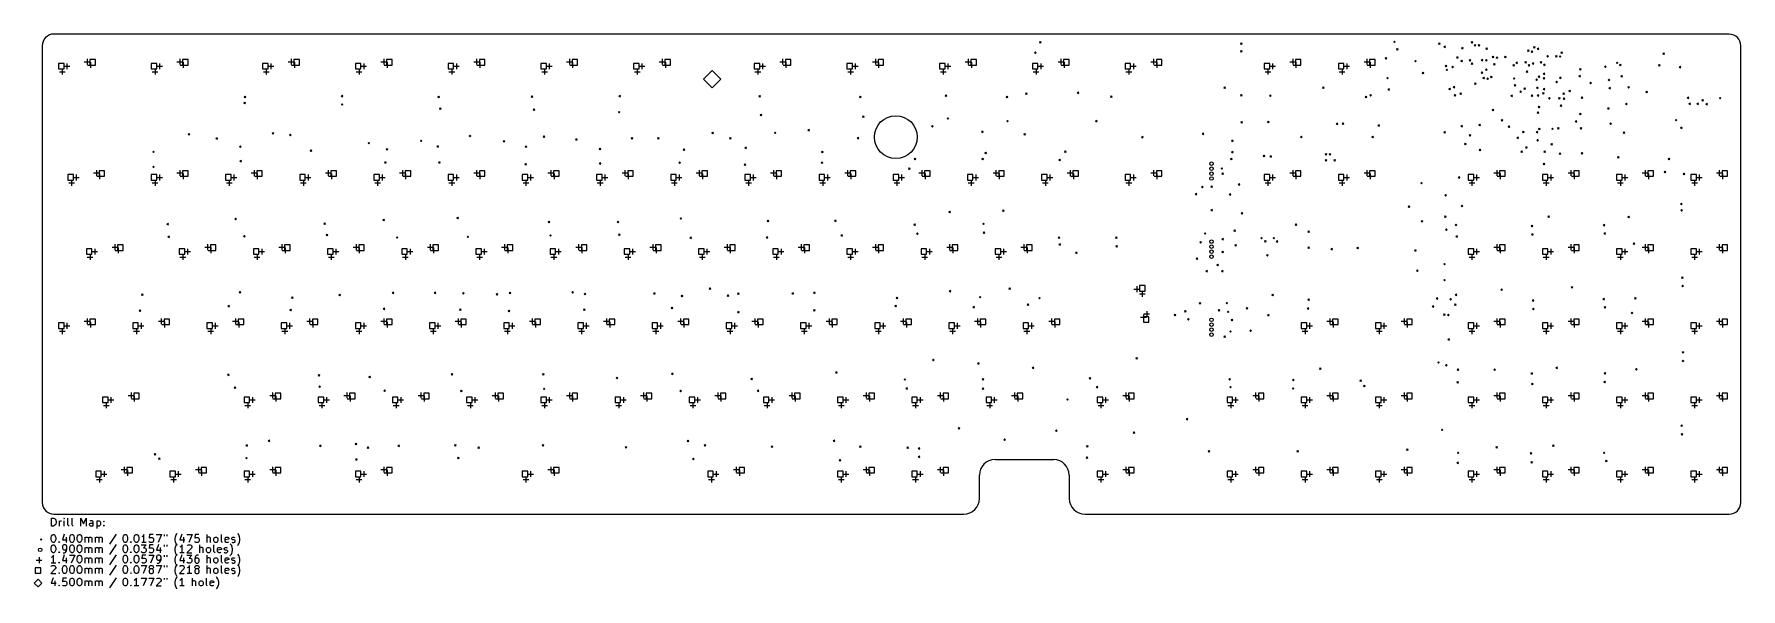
# Model space of a CAD drawing. Extents: x 0 to 17.2, y -5.9 to -0.3.
import ezdxf

# ---------------------------------------------------------------- set-up
doc = ezdxf.new("R2010")
doc.units = 0
doc.header["$MEASUREMENT"] = 0
doc.layers.add('BLACK', color=7, linetype='CONTINUOUS')

msp = doc.modelspace()

# ---------------------------------------------------------------- linework, layer by layer
at = {"layer": 'BLACK', "linetype": 'CONTINUOUS'}
for p, q in [((17.0866, -0.314961), (0.19685, -0.314961)), ((0.07874, -0.433071), (0.07874, -5.03937)), ((10.0815, -0.495079), (10.0972, -0.510827)), ((10.0972, -0.495079), (10.0815, -0.510827)), ((10.1348, -0.390748), (10.1506, -0.406496)), ((10.1506, -0.390748), (10.1348, -0.406496)), ((12.1614, -0.402579), (12.1772, -0.418327)), ((12.1772, -0.402579), (12.1614, -0.418327)), ((12.1614, -0.481299), (12.1772, -0.497047)), ((12.1772, -0.481299), (12.1614, -0.497047)), ((13.7043, -0.384862), (13.7201, -0.40061)), ((13.7201, -0.384862), (13.7043, -0.40061)), ((13.7323, -0.461024), (13.748, -0.476772)), ((13.748, -0.461024), (13.7323, -0.476772)), ((14.1571, -0.402335), (14.1728, -0.418083)), ((14.1728, -0.402335), (14.1571, -0.418083)), ((14.2114, -0.43563), (14.2272, -0.451378)), ((14.2272, -0.43563), (14.2114, -0.451378)), ((14.3878, -0.448425), (14.4035, -0.464173)), ((14.4035, -0.448425), (14.3878, -0.464173)), ((14.4862, -0.38939), (14.502, -0.405138)), ((14.502, -0.38939), (14.4862, -0.405138)), ((14.5145, -0.419114), (14.5302, -0.434862)), ((14.5302, -0.419114), (14.5145, -0.434862)), ((14.5571, -0.419114), (14.5728, -0.434862)), ((14.5728, -0.419114), (14.5571, -0.434862)), ((14.6335, -0.453346), (14.6492, -0.469094)), ((14.6492, -0.453346), (14.6335, -0.469094)), ((15.0533, -0.475), (15.0691, -0.490748)), ((15.0691, -0.475), (15.0533, -0.490748)), ((15.0915, -0.484611), (15.1073, -0.500359)), ((15.1073, -0.484611), (15.0915, -0.500359)), ((15.1142, -0.439764), (15.1299, -0.455512)), ((15.1299, -0.439764), (15.1142, -0.455512)), ((15.1518, -0.455118), (15.1675, -0.470866)), ((15.1675, -0.455118), (15.1518, -0.470866)), ((15.3912, -0.494735), (15.4069, -0.510483)), ((15.4069, -0.494735), (15.3912, -0.510483)), ((16.4193, -0.503937), (16.435, -0.519685)), ((16.435, -0.503937), (16.4193, -0.519685)), ((17.2047, -5.03937), (17.2047, -0.433071)), ((0.299296, -0.610547), (0.243618, -0.610547)), ((0.243618, -0.610547), (0.243618, -0.666225)), ((0.243618, -0.666225), (0.299296, -0.666225)), ((0.280906, -0.664961), (0.280906, -0.722835)), ((0.298622, -0.63937), (0.356496, -0.63937)), ((0.299296, -0.666225), (0.299296, -0.610547)), ((0.327559, -0.610433), (0.327559, -0.668307)), ((0.501969, -0.593898), (0.559843, -0.593898)), ((0.530906, -0.564961), (0.530906, -0.622835)), ((0.534843, -0.626575), (0.592717, -0.626575)), ((0.614256, -0.571177), (0.558578, -0.571177)), ((0.558578, -0.571177), (0.558578, -0.626855)), ((0.558578, -0.626855), (0.614256, -0.626855)), ((0.56378, -0.597638), (0.56378, -0.655512)), ((0.614256, -0.626855), (0.614256, -0.571177)), ((1.23434, -0.610547), (1.17866, -0.610547)), ((1.17866, -0.610547), (1.17866, -0.666225)), ((1.17866, -0.666225), (1.23434, -0.666225)), ((1.21594, -0.664961), (1.21594, -0.722835)), ((1.23366, -0.63937), (1.29154, -0.63937)), ((1.23434, -0.666225), (1.23434, -0.610547)), ((1.2626, -0.610433), (1.2626, -0.668307)), ((1.43701, -0.593898), (1.49488, -0.593898)), ((1.46594, -0.564961), (1.46594, -0.622835)), ((1.46988, -0.626575), (1.52776, -0.626575)), ((1.5493, -0.571177), (1.49362, -0.571177)), ((1.49362, -0.571177), (1.49362, -0.626855)), ((1.49362, -0.626855), (1.5493, -0.626855)), ((1.49882, -0.597638), (1.49882, -0.655512)), ((1.5493, -0.626855), (1.5493, -0.571177)), ((2.35638, -0.610547), (2.3007, -0.610547)), ((2.3007, -0.610547), (2.3007, -0.666225)), ((2.3007, -0.666225), (2.35638, -0.666225)), ((2.33799, -0.664961), (2.33799, -0.722835)), ((2.35571, -0.63937), (2.41358, -0.63937)), ((2.35638, -0.666225), (2.35638, -0.610547)), ((2.38465, -0.610433), (2.38465, -0.668307)), ((2.55906, -0.593898), (2.61693, -0.593898)), ((2.58799, -0.564961), (2.58799, -0.622835)), ((2.59193, -0.626575), (2.6498, -0.626575)), ((2.67134, -0.571177), (2.61566, -0.571177)), ((2.61566, -0.571177), (2.61566, -0.626855)), ((2.61566, -0.626855), (2.67134, -0.626855)), ((2.62087, -0.597638), (2.62087, -0.655512)), ((2.67134, -0.626855), (2.67134, -0.571177)), ((3.29142, -0.610547), (3.23574, -0.610547)), ((3.23574, -0.610547), (3.23574, -0.666225)), ((3.23574, -0.666225), (3.29142, -0.666225)), ((3.27303, -0.664961), (3.27303, -0.722835)), ((3.29075, -0.63937), (3.34862, -0.63937)), ((3.29142, -0.666225), (3.29142, -0.610547)), ((3.31969, -0.610433), (3.31969, -0.668307)), ((3.49409, -0.593898), (3.55197, -0.593898)), ((3.52303, -0.564961), (3.52303, -0.622835)), ((3.52697, -0.626575), (3.58484, -0.626575)), ((3.60638, -0.571177), (3.5507, -0.571177)), ((3.5507, -0.571177), (3.5507, -0.626855)), ((3.5507, -0.626855), (3.60638, -0.626855)), ((3.55591, -0.597638), (3.55591, -0.655512)), ((3.60638, -0.626855), (3.60638, -0.571177)), ((4.22646, -0.610547), (4.17078, -0.610547)), ((4.17078, -0.610547), (4.17078, -0.666225)), ((4.17078, -0.666225), (4.22646, -0.666225)), ((4.20807, -0.664961), (4.20807, -0.722835)), ((4.22579, -0.63937), (4.28366, -0.63937)), ((4.22646, -0.666225), (4.22646, -0.610547)), ((4.25472, -0.610433), (4.25472, -0.668307)), ((4.42913, -0.593898), (4.48701, -0.593898)), ((4.45807, -0.564961), (4.45807, -0.622835)), ((4.46201, -0.626575), (4.51988, -0.626575)), ((4.54142, -0.571177), (4.48574, -0.571177)), ((4.48574, -0.571177), (4.48574, -0.626855)), ((4.48574, -0.626855), (4.54142, -0.626855)), ((4.49094, -0.597638), (4.49094, -0.655512)), ((4.54142, -0.626855), (4.54142, -0.571177)), ((5.1615, -0.610547), (5.10582, -0.610547)), ((5.10582, -0.610547), (5.10582, -0.666225)), ((5.10582, -0.666225), (5.1615, -0.666225)), ((5.14311, -0.664961), (5.14311, -0.722835)), ((5.16083, -0.63937), (5.2187, -0.63937)), ((5.1615, -0.666225), (5.1615, -0.610547)), ((5.18976, -0.610433), (5.18976, -0.668307)), ((5.36417, -0.593898), (5.42205, -0.593898)), ((5.39311, -0.564961), (5.39311, -0.622835)), ((5.39705, -0.626575), (5.45492, -0.626575)), ((5.47646, -0.571177), (5.42078, -0.571177)), ((5.42078, -0.571177), (5.42078, -0.626855)), ((5.42078, -0.626855), (5.47646, -0.626855)), ((5.42598, -0.597638), (5.42598, -0.655512)), ((5.47646, -0.626855), (5.47646, -0.571177)), ((6.09654, -0.610547), (6.04086, -0.610547)), ((6.04086, -0.610547), (6.04086, -0.666225)), ((6.04086, -0.666225), (6.09654, -0.666225)), ((6.07815, -0.664961), (6.07815, -0.722835)), ((6.09587, -0.63937), (6.15374, -0.63937)), ((6.09654, -0.666225), (6.09654, -0.610547)), ((6.1248, -0.610433), (6.1248, -0.668307)), ((6.29921, -0.593898), (6.35709, -0.593898)), ((6.32815, -0.564961), (6.32815, -0.622835)), ((6.33209, -0.626575), (6.38996, -0.626575)), ((6.4115, -0.571177), (6.35582, -0.571177)), ((6.35582, -0.571177), (6.35582, -0.626855)), ((6.35582, -0.626855), (6.4115, -0.626855)), ((6.36102, -0.597638), (6.36102, -0.655512)), ((6.4115, -0.626855), (6.4115, -0.571177)), ((6.83268, -0.681102), (6.74409, -0.769685)), ((6.92126, -0.769685), (6.83268, -0.681102)), ((7.31209, -0.610547), (7.25641, -0.610547)), ((7.25641, -0.610547), (7.25641, -0.666225)), ((7.25641, -0.666225), (7.31209, -0.666225)), ((7.2937, -0.664961), (7.2937, -0.722835)), ((7.31142, -0.63937), (7.36929, -0.63937)), ((7.31209, -0.666225), (7.31209, -0.610547)), ((7.34035, -0.610433), (7.34035, -0.668307)), ((7.51476, -0.593898), (7.57264, -0.593898)), ((7.5437, -0.564961), (7.5437, -0.622835)), ((7.54764, -0.626575), (7.60551, -0.626575)), ((7.62705, -0.571177), (7.57137, -0.571177)), ((7.57137, -0.571177), (7.57137, -0.626855)), ((7.57137, -0.626855), (7.62705, -0.626855)), ((7.57657, -0.597638), (7.57657, -0.655512)), ((7.62705, -0.626855), (7.62705, -0.571177)), ((8.24713, -0.610547), (8.19145, -0.610547)), ((8.19145, -0.610547), (8.19145, -0.666225)), ((8.19145, -0.666225), (8.24713, -0.666225)), ((8.22874, -0.664961), (8.22874, -0.722835)), ((8.24646, -0.63937), (8.30433, -0.63937)), ((8.24713, -0.666225), (8.24713, -0.610547)), ((8.27539, -0.610433), (8.27539, -0.668307)), ((8.4498, -0.593898), (8.50768, -0.593898)), ((8.47874, -0.564961), (8.47874, -0.622835)), ((8.48268, -0.626575), (8.54055, -0.626575)), ((8.56209, -0.571177), (8.50641, -0.571177)), ((8.50641, -0.571177), (8.50641, -0.626855)), ((8.50641, -0.626855), (8.56209, -0.626855)), ((8.51161, -0.597638), (8.51161, -0.655512)), ((8.56209, -0.626855), (8.56209, -0.571177)), ((9.18217, -0.610547), (9.12649, -0.610547)), ((9.12649, -0.610547), (9.12649, -0.666225)), ((9.12649, -0.666225), (9.18217, -0.666225)), ((9.16378, -0.664961), (9.16378, -0.722835)), ((9.1815, -0.63937), (9.23937, -0.63937)), ((9.18217, -0.666225), (9.18217, -0.610547)), ((9.21043, -0.610433), (9.21043, -0.668307)), ((9.38484, -0.593898), (9.44272, -0.593898)), ((9.41378, -0.564961), (9.41378, -0.622835)), ((9.41772, -0.626575), (9.47559, -0.626575)), ((9.49713, -0.571177), (9.44145, -0.571177)), ((9.44145, -0.571177), (9.44145, -0.626855)), ((9.44145, -0.626855), (9.49713, -0.626855)), ((9.44665, -0.597638), (9.44665, -0.655512)), ((9.49713, -0.626855), (9.49713, -0.571177)), ((10.1172, -0.610547), (10.0615, -0.610547)), ((10.0615, -0.610547), (10.0615, -0.666225)), ((10.0615, -0.666225), (10.1172, -0.666225)), ((10.0988, -0.664961), (10.0988, -0.722835)), ((10.1165, -0.63937), (10.1744, -0.63937)), ((10.1172, -0.666225), (10.1172, -0.610547)), ((10.1455, -0.610433), (10.1455, -0.668307)), ((10.3199, -0.593898), (10.3778, -0.593898)), ((10.3488, -0.564961), (10.3488, -0.622835)), ((10.3528, -0.626575), (10.4106, -0.626575)), ((10.4322, -0.571177), (10.3765, -0.571177)), ((10.3765, -0.571177), (10.3765, -0.626855)), ((10.3765, -0.626855), (10.4322, -0.626855)), ((10.3817, -0.597638), (10.3817, -0.655512)), ((10.4322, -0.626855), (10.4322, -0.571177)), ((11.0522, -0.610547), (10.9966, -0.610547)), ((10.9966, -0.610547), (10.9966, -0.666225)), ((10.9966, -0.666225), (11.0522, -0.666225)), ((11.0339, -0.664961), (11.0339, -0.722835)), ((11.0516, -0.63937), (11.1094, -0.63937)), ((11.0522, -0.666225), (11.0522, -0.610547)), ((11.0805, -0.610433), (11.0805, -0.668307)), ((11.2549, -0.593898), (11.3128, -0.593898)), ((11.2839, -0.564961), (11.2839, -0.622835)), ((11.2878, -0.626575), (11.3457, -0.626575)), ((11.3672, -0.571177), (11.3115, -0.571177)), ((11.3115, -0.571177), (11.3115, -0.626855)), ((11.3115, -0.626855), (11.3672, -0.626855)), ((11.3167, -0.597638), (11.3167, -0.655512)), ((11.3672, -0.626855), (11.3672, -0.571177)), ((12.4548, -0.610547), (12.3991, -0.610547)), ((12.3991, -0.610547), (12.3991, -0.666225)), ((12.3991, -0.666225), (12.4548, -0.666225)), ((12.4364, -0.664961), (12.4364, -0.722835)), ((12.4541, -0.63937), (12.512, -0.63937)), ((12.4548, -0.666225), (12.4548, -0.610547)), ((12.4831, -0.610433), (12.4831, -0.668307)), ((12.6575, -0.593898), (12.7154, -0.593898)), ((12.6864, -0.564961), (12.6864, -0.622835)), ((12.6904, -0.626575), (12.7482, -0.626575)), ((12.7698, -0.571177), (12.7141, -0.571177)), ((12.7141, -0.571177), (12.7141, -0.626855)), ((12.7141, -0.626855), (12.7698, -0.626855)), ((12.7193, -0.597638), (12.7193, -0.655512)), ((12.7698, -0.626855), (12.7698, -0.571177)), ((13.2028, -0.610547), (13.1472, -0.610547)), ((13.1472, -0.610547), (13.1472, -0.666225)), ((13.1472, -0.666225), (13.2028, -0.666225)), ((13.1844, -0.664961), (13.1844, -0.722835)), ((13.2022, -0.63937), (13.26, -0.63937)), ((13.2028, -0.666225), (13.2028, -0.610547)), ((13.2311, -0.610433), (13.2311, -0.668307)), ((13.4055, -0.593898), (13.4634, -0.593898)), ((13.4344, -0.564961), (13.4344, -0.622835)), ((13.4384, -0.626575), (13.4963, -0.626575)), ((13.5178, -0.571177), (13.4621, -0.571177)), ((13.4621, -0.571177), (13.4621, -0.626855)), ((13.4621, -0.626855), (13.5178, -0.626855)), ((13.4673, -0.597638), (13.4673, -0.655512)), ((13.5178, -0.626855), (13.5178, -0.571177)), ((13.6201, -0.551181), (13.6358, -0.566929)), ((13.6358, -0.551181), (13.6201, -0.566929)), ((13.9169, -0.579921), (13.9327, -0.595669)), ((13.9327, -0.579921), (13.9169, -0.595669)), ((14.2248, -0.628346), (14.2406, -0.644094)), ((14.2406, -0.628346), (14.2248, -0.644094)), ((14.2325, -0.666937), (14.2482, -0.682685)), ((14.2482, -0.666937), (14.2325, -0.682685)), ((14.2895, -0.638976), (14.3053, -0.654724)), ((14.3053, -0.638976), (14.2895, -0.654724)), ((14.3374, -0.542506), (14.3532, -0.558254)), ((14.3532, -0.542506), (14.3374, -0.558254)), ((14.3827, -0.577953), (14.3984, -0.593701)), ((14.3984, -0.577953), (14.3827, -0.593701)), ((14.4656, -0.571924), (14.4814, -0.587672)), ((14.4814, -0.571924), (14.4656, -0.587672)), ((14.4862, -0.605886), (14.502, -0.621634)), ((14.502, -0.605886), (14.4862, -0.621634)), ((14.5876, -0.569469), (14.6033, -0.585217)), ((14.6033, -0.569469), (14.5876, -0.585217)), ((14.6287, -0.666142), (14.6445, -0.68189)), ((14.6445, -0.666142), (14.6287, -0.68189)), ((14.629, -0.570509), (14.6447, -0.586258)), ((14.6447, -0.570509), (14.629, -0.586258)), ((14.698, -0.538976), (14.7138, -0.554724)), ((14.7138, -0.538976), (14.698, -0.554724)), ((14.7121, -0.611847), (14.7279, -0.627595)), ((14.7279, -0.611847), (14.7121, -0.627595)), ((14.7369, -0.545242), (14.7526, -0.56099)), ((14.7526, -0.545242), (14.7369, -0.56099)), ((14.8225, -0.536821), (14.8382, -0.552569)), ((14.8382, -0.536821), (14.8225, -0.552569)), ((14.9069, -0.622264), (14.9227, -0.638012)), ((14.9227, -0.622264), (14.9069, -0.638012)), ((14.9366, -0.596457), (14.9524, -0.612205)), ((14.9524, -0.596457), (14.9366, -0.612205)), ((15.0268, -0.59252), (15.0425, -0.608268)), ((15.0425, -0.59252), (15.0268, -0.608268)), ((15.0406, -0.686614), (15.0563, -0.702362)), ((15.0563, -0.686614), (15.0406, -0.702362)), ((15.0614, -0.622835), (15.0772, -0.638583)), ((15.0772, -0.622835), (15.0614, -0.638583)), ((15.1013, -0.603801), (15.117, -0.619549)), ((15.117, -0.603801), (15.1013, -0.619549)), ((15.1823, -0.592126), (15.198, -0.607874)), ((15.198, -0.592126), (15.1823, -0.607874)), ((15.2159, -0.61716), (15.2316, -0.632908)), ((15.2316, -0.61716), (15.2159, -0.632908)), ((15.2472, -0.532087), (15.263, -0.547835)), ((15.263, -0.532087), (15.2472, -0.547835)), ((15.3358, -0.532087), (15.3516, -0.547835)), ((15.3516, -0.532087), (15.3358, -0.547835)), ((15.3752, -0.532689), (15.3909, -0.548437)), ((15.3909, -0.532689), (15.3752, -0.548437)), ((15.5776, -0.662205), (15.5933, -0.677953)), ((15.5933, -0.662205), (15.5776, -0.677953)), ((15.8283, -0.635433), (15.8441, -0.651181)), ((15.8441, -0.635433), (15.8283, -0.651181)), ((15.9493, -0.597286), (15.965, -0.613034)), ((15.965, -0.597286), (15.9493, -0.613034)), ((15.9819, -0.619311), (15.9976, -0.635059)), ((15.9976, -0.619311), (15.9819, -0.635059)), ((16.3748, -0.621654), (16.3906, -0.637402)), ((16.3906, -0.621654), (16.3748, -0.637402)), ((16.5839, -0.640354), (16.5996, -0.656102)), ((16.5996, -0.640354), (16.5839, -0.656102)), ((0.251969, -0.693898), (0.309843, -0.693898)), ((1.18701, -0.693898), (1.24488, -0.693898)), ((2.30906, -0.693898), (2.36693, -0.693898)), ((3.24409, -0.693898), (3.30197, -0.693898)), ((4.17913, -0.693898), (4.23701, -0.693898)), ((5.11417, -0.693898), (5.17205, -0.693898)), ((6.04921, -0.693898), (6.10709, -0.693898)), ((6.74409, -0.769685), (6.83268, -0.858268)), ((6.83268, -0.858268), (6.92126, -0.769685)), ((7.26476, -0.693898), (7.32264, -0.693898)), ((8.1998, -0.693898), (8.25768, -0.693898)), ((9.13484, -0.693898), (9.19272, -0.693898)), ((10.0699, -0.693898), (10.1278, -0.693898)), ((11.0049, -0.693898), (11.0628, -0.693898)), ((11.9928, -0.84665), (12.0086, -0.862398)), ((12.0086, -0.84665), (11.9928, -0.862398)), ((12.4075, -0.693898), (12.4654, -0.693898)), ((12.9882, -0.846457), (13.0039, -0.862205)), ((13.0039, -0.846457), (12.9882, -0.862205)), ((13.1555, -0.693898), (13.2134, -0.693898)), ((13.6339, -0.751969), (13.6496, -0.767717)), ((13.6496, -0.751969), (13.6339, -0.767717)), ((13.9921, -0.7), (14.0079, -0.715748)), ((14.0079, -0.7), (13.9921, -0.715748)), ((14.261, -0.859843), (14.2768, -0.875591)), ((14.2768, -0.859843), (14.261, -0.875591)), ((14.3039, -0.84252), (14.3197, -0.858268)), ((14.3197, -0.84252), (14.3039, -0.858268)), ((14.5201, -0.805906), (14.5358, -0.821654)), ((14.5358, -0.805906), (14.5201, -0.821654)), ((14.5876, -0.695092), (14.6033, -0.71084)), ((14.6033, -0.695092), (14.5876, -0.71084)), ((14.6031, -0.750394), (14.6189, -0.766142)), ((14.6189, -0.750394), (14.6031, -0.766142)), ((14.6421, -0.756165), (14.6578, -0.771913)), ((14.6578, -0.756165), (14.6421, -0.771913)), ((14.6819, -0.739744), (14.6976, -0.755492)), ((14.6976, -0.739744), (14.6819, -0.755492)), ((14.911, -0.754331), (14.9268, -0.770079)), ((14.9268, -0.754331), (14.911, -0.770079)), ((14.9193, -0.824409), (14.935, -0.840157)), ((14.935, -0.824409), (14.9193, -0.840157)), ((15.0173, -0.857087), (15.0331, -0.872835)), ((15.0331, -0.857087), (15.0173, -0.872835)), ((15.1366, -0.766358), (15.1523, -0.782106)), ((15.1523, -0.766358), (15.1366, -0.782106)), ((15.1451, -0.848624), (15.1608, -0.864372)), ((15.1608, -0.848624), (15.1451, -0.864372)), ((15.1626, -0.736867), (15.1784, -0.752615)), ((15.1784, -0.736867), (15.1626, -0.752615)), ((15.2128, -0.707368), (15.2286, -0.723116)), ((15.2286, -0.707368), (15.2128, -0.723116)), ((15.2128, -0.752799), (15.2286, -0.768547)), ((15.2286, -0.752799), (15.2128, -0.768547)), ((15.3378, -0.789359), (15.3536, -0.805107)), ((15.3536, -0.789359), (15.3378, -0.805107)), ((15.3772, -0.74804), (15.3929, -0.763788)), ((15.3929, -0.74804), (15.3772, -0.763788)), ((15.5717, -0.731496), (15.5874, -0.747244)), ((15.5874, -0.731496), (15.5717, -0.747244)), ((15.6807, -0.801181), (15.6965, -0.816929)), ((15.6965, -0.801181), (15.6807, -0.816929)), ((15.8654, -0.770276), (15.8811, -0.786024)), ((15.8811, -0.770276), (15.8654, -0.786024)), ((15.874, -0.852362), (15.8898, -0.86811)), ((15.8898, -0.852362), (15.874, -0.86811)), ((15.9953, -0.732874), (16.011, -0.748622)), ((16.011, -0.732874), (15.9953, -0.748622)), ((16.0642, -0.84311), (16.0799, -0.858858)), ((16.0799, -0.84311), (16.0642, -0.858858)), ((2.1122, -1.00197), (2.12795, -1.01772)), ((2.12795, -1.00197), (2.1122, -1.01772)), ((2.11417, -0.941949), (2.12992, -0.957697)), ((2.12992, -0.941949), (2.11417, -0.957697)), ((3.09252, -0.933071), (3.10827, -0.948819)), ((3.10827, -0.933071), (3.09252, -0.948819)), ((3.09449, -1.01671), (3.11024, -1.03246)), ((3.11024, -1.01671), (3.09449, -1.03246)), ((4.06693, -0.940945), (4.08268, -0.956693)), ((4.08268, -0.940945), (4.06693, -0.956693)), ((5.00984, -0.937008), (5.02559, -0.952756)), ((5.02559, -0.937008), (5.00984, -0.952756)), ((5.8937, -0.933071), (5.90945, -0.948819)), ((5.90945, -0.933071), (5.8937, -0.948819)), ((7.30512, -0.935039), (7.32087, -0.950787)), ((7.32087, -0.935039), (7.30512, -0.950787)), ((8.3189, -0.941949), (8.33465, -0.957697)), ((8.33465, -0.941949), (8.3189, -0.957697)), ((9.18307, -0.929134), (9.19882, -0.944882)), ((9.19882, -0.929134), (9.18307, -0.944882)), ((9.79724, -0.941949), (9.81299, -0.957697)), ((9.81299, -0.941949), (9.79724, -0.957697)), ((9.99213, -0.90748), (10.0079, -0.923228)), ((10.0079, -0.90748), (9.99213, -0.923228)), ((10.5138, -0.899606), (10.5295, -0.915354)), ((10.5295, -0.899606), (10.5138, -0.915354)), ((10.8504, -0.938976), (10.8661, -0.954724)), ((10.8661, -0.938976), (10.8504, -0.954724)), ((12.1614, -0.924213), (12.1772, -0.939961)), ((12.1772, -0.924213), (12.1614, -0.939961)), ((12.4508, -0.927165), (12.4665, -0.942913)), ((12.4665, -0.927165), (12.4508, -0.942913)), ((13.4173, -0.941949), (13.4331, -0.957697)), ((13.4331, -0.941949), (13.4173, -0.957697)), ((13.4626, -0.924232), (13.4783, -0.93998)), ((13.4783, -0.924232), (13.4626, -0.93998)), ((13.6457, -0.866142), (13.6614, -0.88189)), ((13.6614, -0.866142), (13.6457, -0.88189)), ((14.3154, -0.924232), (14.3311, -0.93998)), ((14.3311, -0.924232), (14.3154, -0.93998)), ((14.3709, -0.906693), (14.3866, -0.922441)), ((14.3866, -0.906693), (14.3709, -0.922441)), ((14.885, -0.929724), (14.9008, -0.945472)), ((14.9008, -0.929724), (14.885, -0.945472)), ((14.9748, -0.887402), (14.9906, -0.90315)), ((14.9906, -0.887402), (14.9748, -0.90315)), ((15.0921, -0.927953), (15.1079, -0.943701)), ((15.1079, -0.927953), (15.0921, -0.943701)), ((15.1508, -0.925787), (15.1665, -0.941535)), ((15.1665, -0.925787), (15.1508, -0.941535)), ((15.2061, -0.903987), (15.2218, -0.919735)), ((15.2218, -0.903987), (15.2061, -0.919735)), ((15.2117, -0.862697), (15.2275, -0.878445)), ((15.2275, -0.862697), (15.2117, -0.878445)), ((15.2646, -0.953937), (15.2803, -0.969685)), ((15.2803, -0.953937), (15.2646, -0.969685)), ((15.3667, -0.954477), (15.3824, -0.970225)), ((15.3824, -0.954477), (15.3667, -0.970225)), ((15.3843, -1.02953), (15.4, -1.04528)), ((15.4, -1.02953), (15.3843, -1.04528)), ((15.4093, -0.908058), (15.425, -0.923806)), ((15.425, -0.908058), (15.4093, -0.923806)), ((15.4146, -0.957874), (15.4303, -0.973622)), ((15.4303, -0.957874), (15.4146, -0.973622)), ((15.4709, -0.879921), (15.4866, -0.895669)), ((15.4866, -0.879921), (15.4709, -0.895669)), ((15.5953, -0.947638), (15.611, -0.963386)), ((15.611, -0.947638), (15.5953, -0.963386)), ((16.0406, -1.0122), (16.0563, -1.02795)), ((16.0563, -1.0122), (16.0406, -1.02795)), ((16.2461, -0.890157), (16.2618, -0.905906)), ((16.2618, -0.890157), (16.2461, -0.905906)), ((16.6646, -0.949409), (16.6803, -0.965157)), ((16.6803, -0.949409), (16.6646, -0.965157)), ((16.6805, -1.01024), (16.6963, -1.02598)), ((16.6963, -1.01024), (16.6805, -1.02598)), ((16.7608, -1.01024), (16.7766, -1.02598)), ((16.7766, -1.01024), (16.7608, -1.02598)), ((16.8106, -0.975598), (16.8264, -0.991346)), ((16.8264, -0.975598), (16.8106, -0.991346)), ((16.8531, -1.01377), (16.8689, -1.02952)), ((16.8689, -1.01377), (16.8531, -1.02952)), ((16.9886, -0.95315), (17.0043, -0.968898)), ((17.0043, -0.95315), (16.9886, -0.968898)), ((4.08465, -1.05906), (4.10039, -1.0748)), ((4.10039, -1.05906), (4.08465, -1.0748)), ((5.02953, -1.06986), (5.04528, -1.08561)), ((5.04528, -1.06986), (5.02953, -1.08561)), ((5.8878, -1.09449), (5.90354, -1.11024)), ((5.90354, -1.09449), (5.8878, -1.11024)), ((7.31693, -1.12301), (7.33268, -1.13876)), ((7.33268, -1.12301), (7.31693, -1.13876)), ((8.35039, -1.14073), (8.36614, -1.15648)), ((8.36614, -1.14073), (8.35039, -1.15648)), ((9.20079, -1.15844), (9.21654, -1.17419)), ((9.21654, -1.15844), (9.20079, -1.17419)), ((9.80315, -1.18504), (9.8189, -1.20079)), ((9.8189, -1.18504), (9.80315, -1.20079)), ((10.6988, -1.18504), (10.7146, -1.20079)), ((10.7146, -1.18504), (10.6988, -1.20079)), ((12.1644, -1.19587), (12.1801, -1.21161)), ((12.1801, -1.19587), (12.1644, -1.21161)), ((12.4331, -1.19388), (12.4488, -1.20963)), ((12.4488, -1.19388), (12.4331, -1.20963)), ((14.6972, -1.07283), (14.713, -1.08858)), ((14.713, -1.07283), (14.6972, -1.08858)), ((14.7886, -1.17795), (14.8043, -1.1937)), ((14.8043, -1.17795), (14.7886, -1.1937)), ((15.1505, -1.09894), (15.1663, -1.11468)), ((15.1663, -1.09894), (15.1505, -1.11468)), ((15.1606, -1.04213), (15.1764, -1.05787)), ((15.1764, -1.04213), (15.1606, -1.05787)), ((15.5354, -1.18858), (15.5512, -1.20433)), ((15.5512, -1.18858), (15.5354, -1.20433)), ((15.5787, -1.1122), (15.5945, -1.12795)), ((15.5945, -1.1122), (15.5787, -1.12795)), ((15.8614, -1.05748), (15.8772, -1.07323)), ((15.8772, -1.05748), (15.8614, -1.07323)), ((16.5445, -1.1752), (16.5602, -1.19094)), ((16.5602, -1.1752), (16.5445, -1.19094)), ((1.54921, -1.31693), (1.56496, -1.33268)), ((1.56496, -1.31693), (1.54921, -1.33268)), ((1.82874, -1.36024), (1.84449, -1.37598)), ((1.84449, -1.36024), (1.82874, -1.37598)), ((2.39567, -1.30906), (2.41142, -1.3248)), ((2.41142, -1.30906), (2.39567, -1.3248)), ((2.57087, -1.3248), (2.58661, -1.34055)), ((2.58661, -1.3248), (2.57087, -1.34055)), ((4.38189, -1.33465), (4.39764, -1.35039)), ((4.39764, -1.33465), (4.38189, -1.35039)), ((5.12992, -1.34055), (5.14567, -1.3563)), ((5.14567, -1.34055), (5.12992, -1.3563)), ((5.45669, -1.37008), (5.47244, -1.38583)), ((5.47244, -1.37008), (5.45669, -1.38583)), ((6.01772, -1.35827), (6.03346, -1.37402)), ((6.03346, -1.35827), (6.01772, -1.37402)), ((6.28346, -1.35827), (6.29921, -1.37402)), ((6.29921, -1.35827), (6.28346, -1.37402)), ((6.83071, -1.30512), (6.84646, -1.32087)), ((6.84646, -1.30512), (6.83071, -1.32087)), ((7.00787, -1.35827), (7.02362, -1.37402)), ((7.02362, -1.35827), (7.00787, -1.37402)), ((7.46063, -1.30315), (7.47638, -1.3189)), ((7.47638, -1.30315), (7.46063, -1.3189)), ((7.79724, -1.27559), (7.81299, -1.29134)), ((7.81299, -1.27559), (7.79724, -1.29134)), ((8.29528, -1.3563), (8.31102, -1.37205)), ((8.31102, -1.3563), (8.29528, -1.37205)), ((9.04331, -1.23819), (9.05906, -1.25394)), ((9.05906, -1.23819), (9.04331, -1.25394)), ((9.54921, -1.29331), (9.56496, -1.30906)), ((9.56496, -1.29331), (9.54921, -1.30906)), ((9.97638, -1.31693), (9.99213, -1.33268)), ((9.99213, -1.31693), (9.97638, -1.33268)), ((11.1614, -1.34646), (11.1772, -1.3622)), ((11.1772, -1.34646), (11.1614, -1.3622)), ((11.7746, -1.31299), (11.7904, -1.32874)), ((11.7904, -1.31299), (11.7746, -1.32874)), ((12.7638, -1.34449), (12.7795, -1.36024)), ((12.7795, -1.34449), (12.7638, -1.36024)), ((13.126, -1.2126), (13.1417, -1.22835)), ((13.1417, -1.2126), (13.126, -1.22835)), ((13.1855, -1.21159), (13.2013, -1.22734)), ((13.2013, -1.21159), (13.1855, -1.22734)), ((13.4843, -1.34449), (13.5, -1.36024)), ((13.5, -1.34449), (13.4843, -1.36024)), ((13.5453, -1.22931), (13.561, -1.24506)), ((13.561, -1.22931), (13.5453, -1.24506)), ((14.2098, -1.29783), (14.2256, -1.31358)), ((14.2256, -1.29783), (14.2098, -1.31358)), ((14.381, -1.23534), (14.3968, -1.25109)), ((14.3968, -1.23534), (14.381, -1.25109)), ((14.4654, -1.32795), (14.4811, -1.3437)), ((14.4811, -1.32795), (14.4654, -1.3437)), ((14.5626, -1.22283), (14.5783, -1.23858)), ((14.5783, -1.22283), (14.5626, -1.23858)), ((14.8598, -1.24094), (14.8756, -1.25669)), ((14.8756, -1.24094), (14.8598, -1.25669)), ((14.9466, -1.35284), (14.9624, -1.36859)), ((14.9624, -1.35284), (14.9466, -1.36859)), ((15.0042, -1.29523), (15.02, -1.31098)), ((15.02, -1.29523), (15.0042, -1.31098)), ((15.1409, -1.29642), (15.1567, -1.31217)), ((15.1567, -1.29642), (15.1409, -1.31217)), ((15.1646, -1.26496), (15.1803, -1.28071)), ((15.1803, -1.26496), (15.1646, -1.28071)), ((15.2976, -1.2626), (15.3134, -1.27835)), ((15.3134, -1.2626), (15.2976, -1.27835)), ((15.3567, -1.25709), (15.3724, -1.27283)), ((15.3724, -1.25709), (15.3567, -1.27283)), ((15.585, -1.25787), (15.6008, -1.27362)), ((15.6008, -1.25787), (15.585, -1.27362)), ((15.8827, -1.21102), (15.8984, -1.22677)), ((15.8984, -1.21102), (15.8827, -1.22677)), ((16.0189, -1.30236), (16.0346, -1.31811)), ((16.0346, -1.30236), (16.0189, -1.31811)), ((16.5961, -1.25276), (16.6118, -1.2685)), ((16.6118, -1.25276), (16.5961, -1.2685)), ((1.19291, -1.49409), (1.20866, -1.50984)), ((1.20866, -1.49409), (1.19291, -1.50984)), ((2.06693, -1.44291), (2.08268, -1.45866)), ((2.08268, -1.44291), (2.06693, -1.45866)), ((2.77953, -1.48228), (2.79528, -1.49803)), ((2.79528, -1.48228), (2.77953, -1.49803)), ((3.36417, -1.40748), (3.37992, -1.42323)), ((3.37992, -1.40748), (3.36417, -1.42323)), ((3.54528, -1.4685), (3.56102, -1.48425)), ((3.56102, -1.4685), (3.54528, -1.48425)), ((3.89173, -1.38386), (3.90748, -1.39961)), ((3.90748, -1.38386), (3.89173, -1.39961)), ((4.05709, -1.44094), (4.07283, -1.45669)), ((4.07283, -1.44094), (4.05709, -1.45669)), ((4.72441, -1.3878), (4.74016, -1.40354)), ((4.74016, -1.3878), (4.72441, -1.40354)), ((4.94685, -1.44291), (4.9626, -1.45866)), ((4.9626, -1.44291), (4.94685, -1.45866)), ((5.69488, -1.46654), (5.71063, -1.48228)), ((5.71063, -1.46654), (5.69488, -1.48228)), ((6.54134, -1.47244), (6.55709, -1.48819)), ((6.55709, -1.47244), (6.54134, -1.48819)), ((7.16339, -1.45472), (7.17913, -1.47047)), ((7.17913, -1.45472), (7.16339, -1.47047)), ((7.93701, -1.49606), (7.95276, -1.51181)), ((7.95276, -1.49606), (7.93701, -1.51181)), ((9.58268, -1.50591), (9.59843, -1.52165)), ((9.59843, -1.50591), (9.58268, -1.52165)), ((10.3858, -1.49213), (10.4016, -1.50787)), ((10.4016, -1.49213), (10.3858, -1.50787)), ((12.0689, -1.38386), (12.0846, -1.39961)), ((12.0846, -1.38386), (12.0689, -1.39961)), ((12.0699, -1.49803), (12.0856, -1.51378)), ((12.0856, -1.49803), (12.0699, -1.51378)), ((12.3898, -1.5374), (12.4055, -1.55315)), ((12.4055, -1.5374), (12.3898, -1.55315)), ((12.4567, -1.54134), (12.4724, -1.55709)), ((12.4724, -1.54134), (12.4567, -1.55709)), ((13.0138, -1.51874), (13.0295, -1.53449)), ((13.0295, -1.51874), (13.0138, -1.53449)), ((13.0531, -1.51874), (13.0689, -1.53449)), ((13.0689, -1.51874), (13.0531, -1.53449)), ((14.4197, -1.41535), (14.4354, -1.4311)), ((14.4354, -1.41535), (14.4197, -1.4311)), ((14.5662, -1.47557), (14.5819, -1.49132)), ((14.5819, -1.47557), (14.5662, -1.49132)), ((14.9876, -1.49329), (15.0033, -1.50904)), ((15.0033, -1.49329), (14.9876, -1.50904)), ((15.0348, -1.45059), (15.0506, -1.46634)), ((15.0506, -1.45059), (15.0348, -1.46634)), ((15.1465, -1.37835), (15.1622, -1.39409)), ((15.1622, -1.37835), (15.1465, -1.39409)), ((15.2193, -1.49388), (15.235, -1.50963)), ((15.235, -1.49388), (15.2193, -1.50963)), ((15.2898, -1.41911), (15.3055, -1.43486)), ((15.3055, -1.41911), (15.2898, -1.43486)), ((15.372, -1.51299), (15.3878, -1.52874)), ((15.3878, -1.51299), (15.372, -1.52874)), ((15.5949, -1.50984), (15.6106, -1.52559)), ((15.6106, -1.50984), (15.5949, -1.52559)), ((0.595472, -1.71594), (0.653346, -1.71594)), ((0.624409, -1.68701), (0.624409, -1.74488)), ((0.70776, -1.69322), (0.652082, -1.69322)), ((0.652082, -1.69322), (0.652082, -1.7489)), ((0.657283, -1.71969), (0.657283, -1.77756)), ((0.70776, -1.7489), (0.70776, -1.69322)), ((1.19291, -1.64567), (1.20866, -1.66142)), ((1.20866, -1.64567), (1.19291, -1.66142)), ((1.43701, -1.71594), (1.49488, -1.71594)), ((1.46594, -1.68701), (1.46594, -1.74488)), ((1.5493, -1.69322), (1.49362, -1.69322)), ((1.49362, -1.69322), (1.49362, -1.7489)), ((1.49882, -1.71969), (1.49882, -1.77756)), ((1.5493, -1.7489), (1.5493, -1.69322)), ((2.07087, -1.58858), (2.08661, -1.60433)), ((2.08661, -1.58858), (2.07087, -1.60433)), ((2.18504, -1.71594), (2.24291, -1.71594)), ((2.21398, -1.68701), (2.21398, -1.74488)), ((2.29733, -1.69322), (2.24165, -1.69322)), ((2.24165, -1.69322), (2.24165, -1.7489)), ((2.24685, -1.71969), (2.24685, -1.77756)), ((2.29733, -1.7489), (2.29733, -1.69322)), ((2.93307, -1.71594), (2.99094, -1.71594)), ((2.96201, -1.68701), (2.96201, -1.74488)), ((3.04536, -1.69322), (2.98968, -1.69322)), ((2.98968, -1.69322), (2.98968, -1.7489)), ((2.99488, -1.71969), (2.99488, -1.77756)), ((3.04536, -1.7489), (3.04536, -1.69322)), ((3.52953, -1.60236), (3.54528, -1.61811)), ((3.54528, -1.60236), (3.52953, -1.61811)), ((3.6811, -1.71594), (3.73898, -1.71594)), ((3.71004, -1.68701), (3.71004, -1.74488)), ((3.79339, -1.69322), (3.73771, -1.69322)), ((3.73771, -1.69322), (3.73771, -1.7489)), ((3.74291, -1.71969), (3.74291, -1.77756)), ((3.79339, -1.7489), (3.79339, -1.69322)), ((4.0748, -1.60236), (4.09055, -1.61811)), ((4.09055, -1.60236), (4.0748, -1.61811)), ((4.42913, -1.71594), (4.48701, -1.71594)), ((4.45807, -1.68701), (4.45807, -1.74488)), ((4.54142, -1.69322), (4.48574, -1.69322)), ((4.48574, -1.69322), (4.48574, -1.7489)), ((4.49094, -1.71969), (4.49094, -1.77756)), ((4.54142, -1.7489), (4.54142, -1.69322)), ((4.94488, -1.62008), (4.96063, -1.63583)), ((4.96063, -1.62008), (4.94488, -1.63583)), ((5.17717, -1.71594), (5.23504, -1.71594)), ((5.2061, -1.68701), (5.2061, -1.74488)), ((5.28945, -1.69322), (5.23378, -1.69322)), ((5.23378, -1.69322), (5.23378, -1.7489)), ((5.23898, -1.71969), (5.23898, -1.77756)), ((5.28945, -1.7489), (5.28945, -1.69322)), ((5.69488, -1.6122), (5.71063, -1.62795)), ((5.71063, -1.6122), (5.69488, -1.62795)), ((5.9252, -1.71594), (5.98307, -1.71594)), ((5.95413, -1.68701), (5.95413, -1.74488)), ((6.03748, -1.69322), (5.98181, -1.69322)), ((5.98181, -1.69322), (5.98181, -1.7489)), ((5.98701, -1.71969), (5.98701, -1.77756)), ((6.03748, -1.7489), (6.03748, -1.69322)), ((6.49606, -1.60433), (6.51181, -1.62008)), ((6.51181, -1.60433), (6.49606, -1.62008)), ((6.67323, -1.71594), (6.7311, -1.71594)), ((6.70217, -1.68701), (6.70217, -1.74488)), ((6.78552, -1.69322), (6.72984, -1.69322)), ((6.72984, -1.69322), (6.72984, -1.7489)), ((6.73504, -1.71969), (6.73504, -1.77756)), ((6.78552, -1.7489), (6.78552, -1.69322)), ((7.15551, -1.62402), (7.17126, -1.63976)), ((7.17126, -1.62402), (7.15551, -1.63976)), ((7.42126, -1.71594), (7.47913, -1.71594)), ((7.4502, -1.68701), (7.4502, -1.74488)), ((7.53355, -1.69322), (7.47787, -1.69322)), ((7.47787, -1.69322), (7.47787, -1.7489)), ((7.48307, -1.71969), (7.48307, -1.77756)), ((7.53355, -1.7489), (7.53355, -1.69322)), ((7.93091, -1.60453), (7.94665, -1.62028)), ((7.94665, -1.60453), (7.93091, -1.62028)), ((8.16929, -1.71594), (8.22717, -1.71594)), ((8.19823, -1.68701), (8.19823, -1.74488)), ((8.28158, -1.69322), (8.2259, -1.69322)), ((8.2259, -1.69322), (8.2259, -1.7489)), ((8.2311, -1.71969), (8.2311, -1.77756)), ((8.28158, -1.7489), (8.28158, -1.69322)), ((8.81299, -1.66535), (8.82874, -1.6811)), ((8.82874, -1.66535), (8.81299, -1.6811)), ((8.87008, -1.56693), (8.88583, -1.58268)), ((8.88583, -1.56693), (8.87008, -1.58268)), ((8.91732, -1.71594), (8.9752, -1.71594)), ((8.94626, -1.68701), (8.94626, -1.74488)), ((9.02961, -1.69322), (8.97393, -1.69322)), ((8.97393, -1.69322), (8.97393, -1.7489)), ((8.97913, -1.71969), (8.97913, -1.77756)), ((9.02961, -1.7489), (9.02961, -1.69322)), ((9.55315, -1.56593), (9.5689, -1.58167)), ((9.5689, -1.56593), (9.55315, -1.58167)), ((9.66535, -1.71594), (9.72323, -1.71594)), ((9.69429, -1.68701), (9.69429, -1.74488)), ((9.77764, -1.69322), (9.72196, -1.69322)), ((9.72196, -1.69322), (9.72196, -1.7489)), ((9.72717, -1.71969), (9.72717, -1.77756)), ((9.77764, -1.7489), (9.77764, -1.69322)), ((10.3287, -1.57677), (10.3445, -1.59252)), ((10.3445, -1.57677), (10.3287, -1.59252)), ((10.4134, -1.71594), (10.4713, -1.71594)), ((10.4423, -1.68701), (10.4423, -1.74488)), ((10.5257, -1.69322), (10.47, -1.69322)), ((10.47, -1.69322), (10.47, -1.7489)), ((10.4752, -1.71969), (10.4752, -1.77756)), ((10.5257, -1.7489), (10.5257, -1.69322)), ((11.2549, -1.71594), (11.3128, -1.71594)), ((11.2839, -1.68701), (11.2839, -1.74488)), ((11.3672, -1.69322), (11.3115, -1.69322)), ((11.3115, -1.69322), (11.3115, -1.7489)), ((11.3167, -1.71969), (11.3167, -1.77756)), ((11.3672, -1.7489), (11.3672, -1.69322)), ((11.9637, -1.66225), (11.9795, -1.678)), ((11.9795, -1.66225), (11.9637, -1.678)), ((11.9722, -1.71528), (11.988, -1.73102)), ((11.988, -1.71528), (11.9722, -1.73102)), ((12.06, -1.56693), (12.0758, -1.58268)), ((12.0758, -1.56693), (12.06, -1.58268)), ((12.6575, -1.71594), (12.7154, -1.71594)), ((12.6864, -1.68701), (12.6864, -1.74488)), ((12.7698, -1.69322), (12.7141, -1.69322)), ((12.7141, -1.69322), (12.7141, -1.7489)), ((12.7193, -1.71969), (12.7193, -1.77756)), ((12.7698, -1.7489), (12.7698, -1.69322)), ((13.0138, -1.58071), (13.0295, -1.59646)), ((13.0295, -1.58071), (13.0138, -1.59646)), ((13.1024, -1.58071), (13.1181, -1.59646)), ((13.1181, -1.58071), (13.1024, -1.59646)), ((13.4055, -1.71594), (13.4634, -1.71594)), ((13.4344, -1.68701), (13.4344, -1.74488)), ((13.5178, -1.69322), (13.4621, -1.69322)), ((13.4621, -1.69322), (13.4621, -1.7489)), ((13.4673, -1.71969), (13.4673, -1.77756)), ((13.5178, -1.7489), (13.5178, -1.69322)), ((14.7146, -1.71594), (14.7724, -1.71594)), ((14.7435, -1.68701), (14.7435, -1.74488)), ((14.8269, -1.69322), (14.7712, -1.69322)), ((14.7712, -1.69322), (14.7712, -1.7489)), ((14.7764, -1.71969), (14.7764, -1.77756)), ((14.8269, -1.7489), (14.8269, -1.69322)), ((15.213, -1.61732), (15.2287, -1.63307)), ((15.2287, -1.61732), (15.213, -1.63307)), ((15.4626, -1.71594), (15.5205, -1.71594)), ((15.4915, -1.68701), (15.4915, -1.74488)), ((15.5749, -1.69322), (15.5192, -1.69322)), ((15.5192, -1.69322), (15.5192, -1.7489)), ((15.5244, -1.71969), (15.5244, -1.77756)), ((15.5749, -1.7489), (15.5749, -1.69322)), ((15.9606, -1.55022), (15.9764, -1.56596)), ((15.9764, -1.55022), (15.9606, -1.56596)), ((16.2106, -1.71594), (16.2685, -1.71594)), ((16.2396, -1.68701), (16.2396, -1.74488)), ((16.3229, -1.69322), (16.2672, -1.69322)), ((16.2672, -1.69322), (16.2672, -1.7489)), ((16.2724, -1.71969), (16.2724, -1.77756)), ((16.3229, -1.7489), (16.3229, -1.69322)), ((16.4317, -1.69759), (16.4475, -1.71334)), ((16.4475, -1.69759), (16.4317, -1.71334)), ((16.4715, -1.56693), (16.4872, -1.58268)), ((16.4872, -1.56693), (16.4715, -1.58268)), ((16.624, -1.7185), (16.6398, -1.73425)), ((16.6398, -1.7185), (16.624, -1.73425)), ((16.9587, -1.71594), (17.0165, -1.71594)), ((16.9876, -1.68701), (16.9876, -1.74488)), ((17.0709, -1.69322), (17.0153, -1.69322)), ((17.0153, -1.69322), (17.0153, -1.7489)), ((17.0205, -1.71969), (17.0205, -1.77756)), ((17.0709, -1.7489), (17.0709, -1.69322)), ((0.3928, -1.73259), (0.337121, -1.73259)), ((0.337121, -1.73259), (0.337121, -1.78827)), ((0.337121, -1.78827), (0.3928, -1.78827)), ((0.345472, -1.81594), (0.403346, -1.81594)), ((0.374409, -1.78701), (0.374409, -1.84488)), ((0.392126, -1.76142), (0.45, -1.76142)), ((0.3928, -1.78827), (0.3928, -1.73259)), ((0.421063, -1.73248), (0.421063, -1.79035)), ((0.628346, -1.74862), (0.68622, -1.74862)), ((0.652082, -1.7489), (0.70776, -1.7489)), ((1.23434, -1.73259), (1.17866, -1.73259)), ((1.17866, -1.73259), (1.17866, -1.78827)), ((1.17866, -1.78827), (1.23434, -1.78827)), ((1.18701, -1.81594), (1.24488, -1.81594)), ((1.21594, -1.78701), (1.21594, -1.84488)), ((1.23366, -1.76142), (1.29154, -1.76142)), ((1.23434, -1.78827), (1.23434, -1.73259)), ((1.2626, -1.73248), (1.2626, -1.79035)), ((1.46988, -1.74862), (1.52776, -1.74862)), ((1.49362, -1.7489), (1.5493, -1.7489)), ((1.98237, -1.73259), (1.92669, -1.73259)), ((1.92669, -1.73259), (1.92669, -1.78827)), ((1.92669, -1.78827), (1.98237, -1.78827)), ((1.93504, -1.81594), (1.99291, -1.81594)), ((1.96398, -1.78701), (1.96398, -1.84488)), ((1.98169, -1.76142), (2.03957, -1.76142)), ((1.98237, -1.78827), (1.98237, -1.73259)), ((2.01063, -1.73248), (2.01063, -1.79035)), ((2.21791, -1.74862), (2.27579, -1.74862)), ((2.24165, -1.7489), (2.29733, -1.7489)), ((2.7304, -1.73259), (2.67472, -1.73259)), ((2.67472, -1.73259), (2.67472, -1.78827)), ((2.67472, -1.78827), (2.7304, -1.78827)), ((2.68307, -1.81594), (2.74094, -1.81594)), ((2.71201, -1.78701), (2.71201, -1.84488)), ((2.72972, -1.76142), (2.7876, -1.76142)), ((2.7304, -1.78827), (2.7304, -1.73259)), ((2.75866, -1.73248), (2.75866, -1.79035)), ((2.96594, -1.74862), (3.02382, -1.74862)), ((2.98968, -1.7489), (3.04536, -1.7489)), ((3.47843, -1.73259), (3.42275, -1.73259)), ((3.42275, -1.73259), (3.42275, -1.78827)), ((3.42275, -1.78827), (3.47843, -1.78827)), ((3.4311, -1.81594), (3.48898, -1.81594)), ((3.46004, -1.78701), (3.46004, -1.84488)), ((3.47776, -1.76142), (3.53563, -1.76142)), ((3.47843, -1.78827), (3.47843, -1.73259)), ((3.50669, -1.73248), (3.50669, -1.79035)), ((3.71398, -1.74862), (3.77185, -1.74862)), ((3.73771, -1.7489), (3.79339, -1.7489)), ((4.22646, -1.73259), (4.17078, -1.73259)), ((4.17078, -1.73259), (4.17078, -1.78827)), ((4.17078, -1.78827), (4.22646, -1.78827)), ((4.17913, -1.81594), (4.23701, -1.81594)), ((4.20807, -1.78701), (4.20807, -1.84488)), ((4.22579, -1.76142), (4.28366, -1.76142)), ((4.22646, -1.78827), (4.22646, -1.73259)), ((4.25472, -1.73248), (4.25472, -1.79035)), ((4.46201, -1.74862), (4.51988, -1.74862)), ((4.48574, -1.7489), (4.54142, -1.7489)), ((4.97449, -1.73259), (4.91881, -1.73259)), ((4.91881, -1.73259), (4.91881, -1.78827)), ((4.91881, -1.78827), (4.97449, -1.78827)), ((4.92717, -1.81594), (4.98504, -1.81594)), ((4.9561, -1.78701), (4.9561, -1.84488)), ((4.97382, -1.76142), (5.03169, -1.76142)), ((4.97449, -1.78827), (4.97449, -1.73259)), ((5.00276, -1.73248), (5.00276, -1.79035)), ((5.21004, -1.74862), (5.26791, -1.74862)), ((5.23378, -1.7489), (5.28945, -1.7489)), ((5.72252, -1.73259), (5.66685, -1.73259)), ((5.66685, -1.73259), (5.66685, -1.78827)), ((5.66685, -1.78827), (5.72252, -1.78827)), ((5.6752, -1.81594), (5.73307, -1.81594)), ((5.70413, -1.78701), (5.70413, -1.84488)), ((5.72185, -1.76142), (5.77972, -1.76142)), ((5.72252, -1.78827), (5.72252, -1.73259)), ((5.75079, -1.73248), (5.75079, -1.79035)), ((5.95807, -1.74862), (6.01594, -1.74862)), ((5.98181, -1.7489), (6.03748, -1.7489)), ((6.47056, -1.73259), (6.41488, -1.73259)), ((6.41488, -1.73259), (6.41488, -1.78827)), ((6.41488, -1.78827), (6.47056, -1.78827)), ((6.42323, -1.81594), (6.4811, -1.81594)), ((6.45217, -1.78701), (6.45217, -1.84488)), ((6.46988, -1.76142), (6.52776, -1.76142)), ((6.47056, -1.78827), (6.47056, -1.73259)), ((6.49882, -1.73248), (6.49882, -1.79035)), ((6.7061, -1.74862), (6.76398, -1.74862)), ((6.72984, -1.7489), (6.78552, -1.7489)), ((7.21859, -1.73259), (7.16291, -1.73259)), ((7.16291, -1.73259), (7.16291, -1.78827)), ((7.16291, -1.78827), (7.21859, -1.78827)), ((7.17126, -1.81594), (7.22913, -1.81594)), ((7.2002, -1.78701), (7.2002, -1.84488)), ((7.21791, -1.76142), (7.27579, -1.76142)), ((7.21859, -1.78827), (7.21859, -1.73259)), ((7.24685, -1.73248), (7.24685, -1.79035)), ((7.45413, -1.74862), (7.51201, -1.74862)), ((7.47787, -1.7489), (7.53355, -1.7489)), ((7.96662, -1.73259), (7.91094, -1.73259)), ((7.91094, -1.73259), (7.91094, -1.78827)), ((7.91094, -1.78827), (7.96662, -1.78827)), ((7.91929, -1.81594), (7.97717, -1.81594)), ((7.94823, -1.78701), (7.94823, -1.84488)), ((7.96594, -1.76142), (8.02382, -1.76142)), ((7.96662, -1.78827), (7.96662, -1.73259)), ((7.99488, -1.73248), (7.99488, -1.79035)), ((8.20217, -1.74862), (8.26004, -1.74862)), ((8.2259, -1.7489), (8.28158, -1.7489)), ((8.71465, -1.73259), (8.65897, -1.73259)), ((8.65897, -1.73259), (8.65897, -1.78827)), ((8.65897, -1.78827), (8.71465, -1.78827)), ((8.66732, -1.81594), (8.7252, -1.81594)), ((8.69626, -1.78701), (8.69626, -1.84488)), ((8.71398, -1.76142), (8.77185, -1.76142)), ((8.71465, -1.78827), (8.71465, -1.73259)), ((8.74291, -1.73248), (8.74291, -1.79035)), ((8.9502, -1.74862), (9.00807, -1.74862)), ((8.97393, -1.7489), (9.02961, -1.7489)), ((9.46268, -1.73259), (9.407, -1.73259)), ((9.407, -1.73259), (9.407, -1.78827)), ((9.407, -1.78827), (9.46268, -1.78827)), ((9.41535, -1.81594), (9.47323, -1.81594)), ((9.44429, -1.78701), (9.44429, -1.84488)), ((9.46201, -1.76142), (9.51988, -1.76142)), ((9.46268, -1.78827), (9.46268, -1.73259)), ((9.49094, -1.73248), (9.49094, -1.79035)), ((9.69823, -1.74862), (9.7561, -1.74862)), ((9.72196, -1.7489), (9.77764, -1.7489)), ((10.2107, -1.73259), (10.155, -1.73259)), ((10.155, -1.73259), (10.155, -1.78827)), ((10.155, -1.78827), (10.2107, -1.78827)), ((10.1634, -1.81594), (10.2213, -1.81594)), ((10.1923, -1.78701), (10.1923, -1.84488)), ((10.21, -1.76142), (10.2679, -1.76142)), ((10.2107, -1.78827), (10.2107, -1.73259)), ((10.239, -1.73248), (10.239, -1.79035)), ((10.4463, -1.74862), (10.5041, -1.74862)), ((10.47, -1.7489), (10.5257, -1.7489)), ((11.0522, -1.73259), (10.9966, -1.73259)), ((10.9966, -1.73259), (10.9966, -1.78827)), ((10.9966, -1.78827), (11.0522, -1.78827)), ((11.0049, -1.81594), (11.0628, -1.81594)), ((11.0339, -1.78701), (11.0339, -1.84488)), ((11.0516, -1.76142), (11.1094, -1.76142)), ((11.0522, -1.78827), (11.0522, -1.73259)), ((11.0805, -1.73248), (11.0805, -1.79035)), ((11.2878, -1.74862), (11.3457, -1.74862)), ((11.3115, -1.7489), (11.3672, -1.7489)), ((11.7657, -1.85039), (11.7815, -1.86614)), ((11.7815, -1.85039), (11.7657, -1.86614)), ((11.8606, -1.84705), (11.8764, -1.8628)), ((11.8764, -1.84705), (11.8606, -1.8628)), ((12.1378, -1.82382), (12.1535, -1.83957)), ((12.1535, -1.82382), (12.1378, -1.83957)), ((12.4548, -1.73259), (12.3991, -1.73259)), ((12.3991, -1.73259), (12.3991, -1.78827)), ((12.3991, -1.78827), (12.4548, -1.78827)), ((12.4075, -1.81594), (12.4654, -1.81594)), ((12.4364, -1.78701), (12.4364, -1.84488)), ((12.4541, -1.76142), (12.512, -1.76142)), ((12.4548, -1.78827), (12.4548, -1.73259)), ((12.4831, -1.73248), (12.4831, -1.79035)), ((12.6904, -1.74862), (12.7482, -1.74862)), ((12.7141, -1.7489), (12.7698, -1.7489)), ((13.2028, -1.73259), (13.1472, -1.73259)), ((13.1472, -1.73259), (13.1472, -1.78827)), ((13.1472, -1.78827), (13.2028, -1.78827)), ((13.1555, -1.81594), (13.2134, -1.81594)), ((13.1844, -1.78701), (13.1844, -1.84488)), ((13.2022, -1.76142), (13.26, -1.76142)), ((13.2028, -1.78827), (13.2028, -1.73259)), ((13.2311, -1.73248), (13.2311, -1.79035)), ((13.4384, -1.74862), (13.4963, -1.74862)), ((13.4621, -1.7489), (13.5178, -1.7489)), ((13.9774, -1.81102), (13.9931, -1.82677)), ((13.9931, -1.81102), (13.9774, -1.82677)), ((14.3543, -1.75394), (14.3701, -1.76969)), ((14.3701, -1.75394), (14.3543, -1.76969)), ((14.5119, -1.73259), (14.4562, -1.73259)), ((14.4562, -1.73259), (14.4562, -1.78827)), ((14.4562, -1.78827), (14.5119, -1.78827)), ((14.4646, -1.81594), (14.5224, -1.81594)), ((14.4935, -1.78701), (14.4935, -1.84488)), ((14.5112, -1.76142), (14.5691, -1.76142)), ((14.5119, -1.78827), (14.5119, -1.73259)), ((14.5402, -1.73248), (14.5402, -1.79035)), ((14.7474, -1.74862), (14.8053, -1.74862)), ((14.7712, -1.7489), (14.8269, -1.7489)), ((15.2599, -1.73259), (15.2042, -1.73259)), ((15.2042, -1.73259), (15.2042, -1.78827)), ((15.2042, -1.78827), (15.2599, -1.78827)), ((15.2126, -1.81594), (15.2705, -1.81594)), ((15.2415, -1.78701), (15.2415, -1.84488)), ((15.2593, -1.76142), (15.3171, -1.76142)), ((15.2599, -1.78827), (15.2599, -1.73259)), ((15.2882, -1.73248), (15.2882, -1.79035)), ((15.4955, -1.74862), (15.5533, -1.74862)), ((15.5192, -1.7489), (15.5749, -1.7489)), ((16.008, -1.73259), (15.9523, -1.73259)), ((15.9523, -1.73259), (15.9523, -1.78827)), ((15.9523, -1.78827), (16.008, -1.78827)), ((15.9606, -1.81594), (16.0185, -1.81594)), ((15.9896, -1.78701), (15.9896, -1.84488)), ((16.0073, -1.76142), (16.0652, -1.76142)), ((16.008, -1.78827), (16.008, -1.73259)), ((16.0362, -1.73248), (16.0362, -1.79035)), ((16.2435, -1.74862), (16.3014, -1.74862)), ((16.2672, -1.7489), (16.3229, -1.7489)), ((16.756, -1.73259), (16.7003, -1.73259)), ((16.7003, -1.73259), (16.7003, -1.78827)), ((16.7003, -1.78827), (16.756, -1.78827)), ((16.7087, -1.81594), (16.7665, -1.81594)), ((16.7376, -1.78701), (16.7376, -1.84488)), ((16.7553, -1.76142), (16.8132, -1.76142)), ((16.756, -1.78827), (16.756, -1.73259)), ((16.7843, -1.73248), (16.7843, -1.79035)), ((16.9915, -1.74862), (17.0494, -1.74862)), ((17.0153, -1.7489), (17.0709, -1.7489)), ((11.7028, -1.92126), (11.7185, -1.93701)), ((11.7185, -1.92126), (11.7028, -1.93701)), ((12.0472, -1.9252), (12.063, -1.94094)), ((12.063, -1.9252), (12.0472, -1.94094)), ((13.8504, -2.04724), (13.8661, -2.06299)), ((13.8661, -2.04724), (13.8504, -2.06299)), ((14.2185, -1.93307), (14.2343, -1.94882)), ((14.2343, -1.93307), (14.2185, -1.94882)), ((14.3839, -2.04134), (14.3996, -2.05709)), ((14.3996, -2.04134), (14.3839, -2.05709)), ((16.5945, -2.02165), (16.6102, -2.0374)), ((16.6102, -2.02165), (16.5945, -2.0374)), ((1.33465, -2.22441), (1.35039, -2.24016)), ((1.35039, -2.22441), (1.33465, -2.24016)), ((2.01969, -2.17323), (2.03543, -2.18898)), ((2.03543, -2.17323), (2.01969, -2.18898)), ((2.91929, -2.2185), (2.93504, -2.23425)), ((2.93504, -2.2185), (2.91929, -2.23425)), ((3.51378, -2.18307), (3.52953, -2.19882)), ((3.52953, -2.18307), (3.51378, -2.19882)), ((4.25984, -2.16142), (4.27559, -2.17717)), ((4.27559, -2.16142), (4.25984, -2.17717)), ((5.1811, -2.20276), (5.19685, -2.2185)), ((5.19685, -2.20276), (5.1811, -2.2185)), ((5.87402, -2.20276), (5.88976, -2.2185)), ((5.88976, -2.20276), (5.87402, -2.2185)), ((6.50984, -2.16732), (6.52559, -2.18307)), ((6.52559, -2.16732), (6.50984, -2.18307)), ((7.3878, -2.19291), (7.40354, -2.20866)), ((7.40354, -2.19291), (7.3878, -2.20866)), ((8.06693, -2.19094), (8.08268, -2.20669)), ((8.08268, -2.19094), (8.06693, -2.20669)), ((8.86614, -2.22835), (8.88189, -2.24409)), ((8.88189, -2.22835), (8.86614, -2.24409)), ((9.22047, -2.10236), (9.23622, -2.11811)), ((9.23622, -2.10236), (9.22047, -2.11811)), ((9.56102, -2.22047), (9.57677, -2.23622)), ((9.57677, -2.22047), (9.56102, -2.23622)), ((9.75984, -2.08858), (9.77559, -2.10433)), ((9.77559, -2.08858), (9.75984, -2.10433)), ((11.8602, -2.08268), (11.876, -2.09843)), ((11.876, -2.08268), (11.8602, -2.09843)), ((12.1673, -2.11417), (12.1831, -2.12992)), ((12.1831, -2.11417), (12.1673, -2.12992)), ((12.7106, -2.23031), (12.7264, -2.24606)), ((12.7264, -2.23031), (12.7106, -2.24606)), ((13.9803, -2.19587), (13.9961, -2.21161)), ((13.9961, -2.19587), (13.9803, -2.21161)), ((14.2165, -2.14764), (14.2323, -2.16339)), ((14.2323, -2.14764), (14.2165, -2.16339)), ((14.3228, -2.23228), (14.3386, -2.24803)), ((14.3386, -2.23228), (14.3228, -2.24803)), ((15.2598, -2.14764), (15.2756, -2.16339)), ((15.2756, -2.14764), (15.2598, -2.16339)), ((15.8169, -2.23425), (15.8327, -2.25)), ((15.8327, -2.23425), (15.8169, -2.25)), ((16.065, -2.15157), (16.0807, -2.16732)), ((16.0807, -2.15157), (16.065, -2.16732)), ((16.5984, -2.08465), (16.6142, -2.10039)), ((16.6142, -2.08465), (16.5984, -2.10039)), ((1.34646, -2.35236), (1.3622, -2.36811)), ((1.3622, -2.35236), (1.34646, -2.36811)), ((2.1063, -2.34646), (2.12205, -2.3622)), ((2.12205, -2.34646), (2.1063, -2.3622)), ((2.94094, -2.33465), (2.95669, -2.35039)), ((2.95669, -2.33465), (2.94094, -2.35039)), ((3.64961, -2.35827), (3.66535, -2.37402)), ((3.66535, -2.35827), (3.64961, -2.37402)), ((4.3622, -2.35236), (4.37795, -2.36811)), ((4.37795, -2.35236), (4.3622, -2.36811)), ((5.19488, -2.33858), (5.21063, -2.35433)), ((5.21063, -2.33858), (5.19488, -2.35433)), ((5.88976, -2.33071), (5.90551, -2.34646)), ((5.90551, -2.33071), (5.88976, -2.34646)), ((6.60827, -2.3622), (6.62402, -2.37795)), ((6.62402, -2.3622), (6.60827, -2.37795)), ((7.37795, -2.35827), (7.3937, -2.37402)), ((7.3937, -2.35827), (7.37795, -2.37402)), ((8.12992, -2.33858), (8.14567, -2.35433)), ((8.14567, -2.33858), (8.12992, -2.35433)), ((8.89173, -2.32087), (8.90748, -2.33661)), ((8.90748, -2.32087), (8.89173, -2.33661)), ((9.56693, -2.31102), (9.58268, -2.32677)), ((9.58268, -2.31102), (9.56693, -2.32677)), ((10.3209, -2.36024), (10.3366, -2.37598)), ((10.3366, -2.36024), (10.3209, -2.37598)), ((10.8996, -2.36024), (10.9154, -2.37598)), ((10.9154, -2.36024), (10.8996, -2.37598)), ((11.7485, -2.40699), (11.7643, -2.42274)), ((11.7643, -2.40699), (11.7485, -2.42274)), ((11.7963, -2.31811), (11.812, -2.33386)), ((11.812, -2.31811), (11.7963, -2.33386)), ((11.9722, -2.37528), (11.988, -2.39102)), ((11.988, -2.37528), (11.9722, -2.39102)), ((12.0925, -2.29035), (12.1083, -2.3061)), ((12.1083, -2.29035), (12.0925, -2.3061)), ((12.3642, -2.36518), (12.3799, -2.38093)), ((12.3799, -2.36518), (12.3642, -2.38093)), ((12.402, -2.39665), (12.4177, -2.4124)), ((12.4177, -2.39665), (12.402, -2.4124)), ((12.4879, -2.36518), (12.5036, -2.38093)), ((12.5036, -2.36518), (12.4879, -2.38093)), ((12.5197, -2.39963), (12.5354, -2.41537)), ((12.5354, -2.39963), (12.5197, -2.41537)), ((12.8386, -2.29921), (12.8543, -2.31496)), ((12.8543, -2.29921), (12.8386, -2.31496)), ((14.2252, -2.27953), (14.2409, -2.29528)), ((14.2409, -2.27953), (14.2252, -2.29528)), ((14.3307, -2.34843), (14.3465, -2.36417)), ((14.3465, -2.34843), (14.3307, -2.36417)), ((15.0906, -2.24213), (15.1063, -2.25787)), ((15.1063, -2.24213), (15.0906, -2.25787)), ((15.0945, -2.32874), (15.1102, -2.34449)), ((15.1102, -2.32874), (15.0945, -2.34449)), ((15.8248, -2.3189), (15.8406, -2.33465)), ((15.8406, -2.3189), (15.8248, -2.33465)), ((0.579808, -2.48063), (0.524129, -2.48063)), ((0.524129, -2.48063), (0.524129, -2.5363)), ((0.524129, -2.5363), (0.579808, -2.5363)), ((0.53248, -2.56398), (0.590354, -2.56398)), ((0.561417, -2.53504), (0.561417, -2.59291)), ((0.579134, -2.50945), (0.637008, -2.50945)), ((0.579808, -2.5363), (0.579808, -2.48063)), ((0.608071, -2.48051), (0.608071, -2.53839)), ((0.78248, -2.46398), (0.840354, -2.46398)), ((0.811417, -2.43504), (0.811417, -2.49291)), ((0.815354, -2.49665), (0.873228, -2.49665)), ((0.894768, -2.44126), (0.83909, -2.44126)), ((0.83909, -2.44126), (0.83909, -2.49693)), ((0.83909, -2.49693), (0.894768, -2.49693)), ((0.844291, -2.46772), (0.844291, -2.52559)), ((0.894768, -2.49693), (0.894768, -2.44126)), ((1.51485, -2.48063), (1.45917, -2.48063)), ((1.45917, -2.48063), (1.45917, -2.5363)), ((1.45917, -2.5363), (1.51485, -2.5363)), ((1.46752, -2.56398), (1.52539, -2.56398)), ((1.49646, -2.53504), (1.49646, -2.59291)), ((1.51417, -2.50945), (1.57205, -2.50945)), ((1.51485, -2.5363), (1.51485, -2.48063)), ((1.54311, -2.48051), (1.54311, -2.53839)), ((1.71752, -2.46398), (1.77539, -2.46398)), ((1.74646, -2.43504), (1.74646, -2.49291)), ((1.75039, -2.49665), (1.80827, -2.49665)), ((1.82981, -2.44126), (1.77413, -2.44126)), ((1.77413, -2.44126), (1.77413, -2.49693)), ((1.77413, -2.49693), (1.82981, -2.49693)), ((1.77933, -2.46772), (1.77933, -2.52559)), ((1.82981, -2.49693), (1.82981, -2.44126)), ((2.26288, -2.48063), (2.2072, -2.48063)), ((2.2072, -2.48063), (2.2072, -2.5363)), ((2.2072, -2.5363), (2.26288, -2.5363)), ((2.21555, -2.56398), (2.27343, -2.56398)), ((2.24449, -2.53504), (2.24449, -2.59291)), ((2.2622, -2.50945), (2.32008, -2.50945)), ((2.26288, -2.5363), (2.26288, -2.48063)), ((2.29114, -2.48051), (2.29114, -2.53839)), ((2.46555, -2.46398), (2.52343, -2.46398)), ((2.49449, -2.43504), (2.49449, -2.49291)), ((2.49843, -2.49665), (2.5563, -2.49665)), ((2.57784, -2.44126), (2.52216, -2.44126)), ((2.52216, -2.44126), (2.52216, -2.49693)), ((2.52216, -2.49693), (2.57784, -2.49693)), ((2.52736, -2.46772), (2.52736, -2.52559)), ((2.57784, -2.49693), (2.57784, -2.44126)), ((3.01091, -2.48063), (2.95523, -2.48063)), ((2.95523, -2.48063), (2.95523, -2.5363)), ((2.95523, -2.5363), (3.01091, -2.5363)), ((2.96358, -2.56398), (3.02146, -2.56398)), ((2.99252, -2.53504), (2.99252, -2.59291)), ((3.01024, -2.50945), (3.06811, -2.50945)), ((3.01091, -2.5363), (3.01091, -2.48063)), ((3.03917, -2.48051), (3.03917, -2.53839)), ((3.21358, -2.46398), (3.27146, -2.46398)), ((3.24252, -2.43504), (3.24252, -2.49291)), ((3.24646, -2.49665), (3.30433, -2.49665)), ((3.32587, -2.44126), (3.27019, -2.44126)), ((3.27019, -2.44126), (3.27019, -2.49693)), ((3.27019, -2.49693), (3.32587, -2.49693)), ((3.27539, -2.46772), (3.27539, -2.52559)), ((3.32587, -2.49693), (3.32587, -2.44126)), ((3.75894, -2.48063), (3.70326, -2.48063)), ((3.70326, -2.48063), (3.70326, -2.5363)), ((3.70326, -2.5363), (3.75894, -2.5363)), ((3.71161, -2.56398), (3.76949, -2.56398)), ((3.74055, -2.53504), (3.74055, -2.59291)), ((3.75827, -2.50945), (3.81614, -2.50945)), ((3.75894, -2.5363), (3.75894, -2.48063)), ((3.7872, -2.48051), (3.7872, -2.53839)), ((3.96161, -2.46398), (4.01949, -2.46398)), ((3.99055, -2.43504), (3.99055, -2.49291)), ((3.99449, -2.49665), (4.05236, -2.49665)), ((4.0739, -2.44126), (4.01822, -2.44126)), ((4.01822, -2.44126), (4.01822, -2.49693)), ((4.01822, -2.49693), (4.0739, -2.49693)), ((4.02343, -2.46772), (4.02343, -2.52559)), ((4.0739, -2.49693), (4.0739, -2.44126)), ((4.50697, -2.48063), (4.45129, -2.48063)), ((4.45129, -2.48063), (4.45129, -2.5363)), ((4.45129, -2.5363), (4.50697, -2.5363)), ((4.45965, -2.56398), (4.51752, -2.56398)), ((4.48858, -2.53504), (4.48858, -2.59291)), ((4.5063, -2.50945), (4.56417, -2.50945)), ((4.50697, -2.5363), (4.50697, -2.48063)), ((4.53524, -2.48051), (4.53524, -2.53839)), ((4.70965, -2.46398), (4.76752, -2.46398)), ((4.73858, -2.43504), (4.73858, -2.49291)), ((4.74252, -2.49665), (4.80039, -2.49665)), ((4.82193, -2.44126), (4.76626, -2.44126)), ((4.76626, -2.44126), (4.76626, -2.49693)), ((4.76626, -2.49693), (4.82193, -2.49693)), ((4.77146, -2.46772), (4.77146, -2.52559)), ((4.82193, -2.49693), (4.82193, -2.44126)), ((5.255, -2.48063), (5.19933, -2.48063)), ((5.19933, -2.48063), (5.19933, -2.5363)), ((5.19933, -2.5363), (5.255, -2.5363)), ((5.20768, -2.56398), (5.26555, -2.56398)), ((5.23661, -2.53504), (5.23661, -2.59291)), ((5.25433, -2.50945), (5.3122, -2.50945)), ((5.255, -2.5363), (5.255, -2.48063)), ((5.28327, -2.48051), (5.28327, -2.53839)), ((5.45768, -2.46398), (5.51555, -2.46398)), ((5.48661, -2.43504), (5.48661, -2.49291)), ((5.49055, -2.49665), (5.54843, -2.49665)), ((5.56997, -2.44126), (5.51429, -2.44126)), ((5.51429, -2.44126), (5.51429, -2.49693)), ((5.51429, -2.49693), (5.56997, -2.49693)), ((5.51949, -2.46772), (5.51949, -2.52559)), ((5.56997, -2.49693), (5.56997, -2.44126)), ((6.00304, -2.48063), (5.94736, -2.48063)), ((5.94736, -2.48063), (5.94736, -2.5363)), ((5.94736, -2.5363), (6.00304, -2.5363)), ((5.95571, -2.56398), (6.01358, -2.56398)), ((5.98465, -2.53504), (5.98465, -2.59291)), ((6.00236, -2.50945), (6.06024, -2.50945)), ((6.00304, -2.5363), (6.00304, -2.48063)), ((6.0313, -2.48051), (6.0313, -2.53839)), ((6.20571, -2.46398), (6.26358, -2.46398)), ((6.23465, -2.43504), (6.23465, -2.49291)), ((6.23858, -2.49665), (6.29646, -2.49665)), ((6.318, -2.44126), (6.26232, -2.44126)), ((6.26232, -2.44126), (6.26232, -2.49693)), ((6.26232, -2.49693), (6.318, -2.49693)), ((6.26752, -2.46772), (6.26752, -2.52559)), ((6.318, -2.49693), (6.318, -2.44126)), ((6.75107, -2.48063), (6.69539, -2.48063)), ((6.69539, -2.48063), (6.69539, -2.5363)), ((6.69539, -2.5363), (6.75107, -2.5363)), ((6.70374, -2.56398), (6.76161, -2.56398)), ((6.73268, -2.53504), (6.73268, -2.59291)), ((6.75039, -2.50945), (6.80827, -2.50945)), ((6.75107, -2.5363), (6.75107, -2.48063)), ((6.77933, -2.48051), (6.77933, -2.53839)), ((6.95374, -2.46398), (7.01161, -2.46398)), ((6.98268, -2.43504), (6.98268, -2.49291)), ((6.98661, -2.49665), (7.04449, -2.49665)), ((7.06603, -2.44126), (7.01035, -2.44126)), ((7.01035, -2.44126), (7.01035, -2.49693)), ((7.01035, -2.49693), (7.06603, -2.49693)), ((7.01555, -2.46772), (7.01555, -2.52559)), ((7.06603, -2.49693), (7.06603, -2.44126)), ((7.4991, -2.48063), (7.44342, -2.48063)), ((7.44342, -2.48063), (7.44342, -2.5363)), ((7.44342, -2.5363), (7.4991, -2.5363)), ((7.45177, -2.56398), (7.50965, -2.56398)), ((7.48071, -2.53504), (7.48071, -2.59291)), ((7.49843, -2.50945), (7.5563, -2.50945)), ((7.4991, -2.5363), (7.4991, -2.48063)), ((7.52736, -2.48051), (7.52736, -2.53839)), ((7.70177, -2.46398), (7.75965, -2.46398)), ((7.73071, -2.43504), (7.73071, -2.49291)), ((7.73465, -2.49665), (7.79252, -2.49665)), ((7.81406, -2.44126), (7.75838, -2.44126)), ((7.75838, -2.44126), (7.75838, -2.49693)), ((7.75838, -2.49693), (7.81406, -2.49693)), ((7.76358, -2.46772), (7.76358, -2.52559)), ((7.81406, -2.49693), (7.81406, -2.44126)), ((8.24713, -2.48063), (8.19145, -2.48063)), ((8.19145, -2.48063), (8.19145, -2.5363)), ((8.19145, -2.5363), (8.24713, -2.5363)), ((8.1998, -2.56398), (8.25768, -2.56398)), ((8.22874, -2.53504), (8.22874, -2.59291)), ((8.24646, -2.50945), (8.30433, -2.50945)), ((8.24713, -2.5363), (8.24713, -2.48063)), ((8.27539, -2.48051), (8.27539, -2.53839)), ((8.4498, -2.46398), (8.50768, -2.46398)), ((8.47874, -2.43504), (8.47874, -2.49291)), ((8.48268, -2.49665), (8.54055, -2.49665)), ((8.56209, -2.44126), (8.50641, -2.44126)), ((8.50641, -2.44126), (8.50641, -2.49693)), ((8.50641, -2.49693), (8.56209, -2.49693)), ((8.51161, -2.46772), (8.51161, -2.52559)), ((8.56209, -2.49693), (8.56209, -2.44126)), ((8.99516, -2.48063), (8.93948, -2.48063)), ((8.93948, -2.48063), (8.93948, -2.5363)), ((8.93948, -2.5363), (8.99516, -2.5363)), ((8.94783, -2.56398), (9.00571, -2.56398)), ((8.97677, -2.53504), (8.97677, -2.59291)), ((8.99449, -2.50945), (9.05236, -2.50945)), ((8.99516, -2.5363), (8.99516, -2.48063)), ((9.02343, -2.48051), (9.02343, -2.53839)), ((9.19783, -2.46398), (9.25571, -2.46398)), ((9.22677, -2.43504), (9.22677, -2.49291)), ((9.23071, -2.49665), (9.28858, -2.49665)), ((9.31012, -2.44126), (9.25444, -2.44126)), ((9.25444, -2.44126), (9.25444, -2.49693)), ((9.25444, -2.49693), (9.31012, -2.49693)), ((9.25965, -2.46772), (9.25965, -2.52559)), ((9.31012, -2.49693), (9.31012, -2.44126)), ((9.74319, -2.48063), (9.68752, -2.48063)), ((9.68752, -2.48063), (9.68752, -2.5363)), ((9.68752, -2.5363), (9.74319, -2.5363)), ((9.69587, -2.56398), (9.75374, -2.56398)), ((9.7248, -2.53504), (9.7248, -2.59291)), ((9.74252, -2.50945), (9.80039, -2.50945)), ((9.74319, -2.5363), (9.74319, -2.48063)), ((9.77146, -2.48051), (9.77146, -2.53839)), ((9.94587, -2.46398), (10.0037, -2.46398)), ((9.9748, -2.43504), (9.9748, -2.49291)), ((9.97874, -2.49665), (10.0366, -2.49665)), ((10.0582, -2.44126), (10.0025, -2.44126)), ((10.0025, -2.44126), (10.0025, -2.49693)), ((10.0025, -2.49693), (10.0582, -2.49693)), ((10.0077, -2.46772), (10.0077, -2.52559)), ((10.0582, -2.49693), (10.0582, -2.44126)), ((10.3287, -2.42913), (10.3445, -2.44488)), ((10.3445, -2.42913), (10.3287, -2.44488)), ((10.4961, -2.51378), (10.5118, -2.52953)), ((10.5118, -2.51378), (10.4961, -2.52953)), ((10.9035, -2.44685), (10.9193, -2.4626)), ((10.9193, -2.44685), (10.9035, -2.4626)), ((11.7126, -2.57283), (11.7283, -2.58858)), ((11.7283, -2.57283), (11.7126, -2.58858)), ((11.9722, -2.50528), (11.988, -2.52102)), ((11.988, -2.50528), (11.9722, -2.52102)), ((12.1043, -2.43799), (12.1201, -2.45374)), ((12.1201, -2.43799), (12.1043, -2.45374)), ((12.4213, -2.53839), (12.437, -2.55413)), ((12.437, -2.53839), (12.4213, -2.55413)), ((12.8386, -2.46063), (12.8543, -2.47638)), ((12.8543, -2.46063), (12.8386, -2.47638)), ((13.072, -2.47638), (13.0877, -2.49213)), ((13.0877, -2.47638), (13.072, -2.49213)), ((13.3337, -2.46358), (13.3494, -2.47933)), ((13.3494, -2.46358), (13.3337, -2.47933)), ((13.9154, -2.49016), (13.9311, -2.50591)), ((13.9311, -2.49016), (13.9154, -2.50591)), ((14.5119, -2.48063), (14.4562, -2.48063)), ((14.4562, -2.48063), (14.4562, -2.5363)), ((14.4562, -2.5363), (14.5119, -2.5363)), ((14.4646, -2.56398), (14.5224, -2.56398)), ((14.4935, -2.53504), (14.4935, -2.59291)), ((14.5112, -2.50945), (14.5691, -2.50945)), ((14.5119, -2.5363), (14.5119, -2.48063)), ((14.5402, -2.48051), (14.5402, -2.53839)), ((14.7146, -2.46398), (14.7724, -2.46398)), ((14.7435, -2.43504), (14.7435, -2.49291)), ((14.7474, -2.49665), (14.8053, -2.49665)), ((14.8269, -2.44126), (14.7712, -2.44126)), ((14.7712, -2.44126), (14.7712, -2.49693)), ((14.7712, -2.49693), (14.8269, -2.49693)), ((14.7764, -2.46772), (14.7764, -2.52559)), ((14.8269, -2.49693), (14.8269, -2.44126)), ((15.2599, -2.48063), (15.2042, -2.48063)), ((15.2042, -2.48063), (15.2042, -2.5363)), ((15.2042, -2.5363), (15.2599, -2.5363)), ((15.2126, -2.56398), (15.2705, -2.56398)), ((15.2415, -2.53504), (15.2415, -2.59291)), ((15.2593, -2.50945), (15.3171, -2.50945)), ((15.2599, -2.5363), (15.2599, -2.48063)), ((15.2882, -2.48051), (15.2882, -2.53839)), ((15.4626, -2.46398), (15.5205, -2.46398)), ((15.4915, -2.43504), (15.4915, -2.49291)), ((15.4955, -2.49665), (15.5533, -2.49665)), ((15.5749, -2.44126), (15.5192, -2.44126)), ((15.5192, -2.44126), (15.5192, -2.49693)), ((15.5192, -2.49693), (15.5749, -2.49693)), ((15.5244, -2.46772), (15.5244, -2.52559)), ((15.5749, -2.49693), (15.5749, -2.44126)), ((16.008, -2.48063), (15.9523, -2.48063)), ((15.9523, -2.48063), (15.9523, -2.5363)), ((15.9523, -2.5363), (16.008, -2.5363)), ((15.9606, -2.56398), (16.0185, -2.56398)), ((15.9896, -2.53504), (15.9896, -2.59291)), ((16.0073, -2.50945), (16.0652, -2.50945)), ((16.008, -2.5363), (16.008, -2.48063)), ((16.0362, -2.48051), (16.0362, -2.53839)), ((16.1191, -2.42126), (16.1348, -2.43701)), ((16.1348, -2.42126), (16.1191, -2.43701)), ((16.2106, -2.46398), (16.2685, -2.46398)), ((16.2396, -2.43504), (16.2396, -2.49291)), ((16.2435, -2.49665), (16.3014, -2.49665)), ((16.3229, -2.44126), (16.2672, -2.44126)), ((16.2672, -2.44126), (16.2672, -2.49693)), ((16.2672, -2.49693), (16.3229, -2.49693)), ((16.2724, -2.46772), (16.2724, -2.52559)), ((16.3229, -2.49693), (16.3229, -2.44126)), ((16.756, -2.48063), (16.7003, -2.48063)), ((16.7003, -2.48063), (16.7003, -2.5363)), ((16.7003, -2.5363), (16.756, -2.5363)), ((16.7087, -2.56398), (16.7665, -2.56398)), ((16.7376, -2.53504), (16.7376, -2.59291)), ((16.7553, -2.50945), (16.8132, -2.50945)), ((16.756, -2.5363), (16.756, -2.48063)), ((16.7843, -2.48051), (16.7843, -2.53839)), ((16.9587, -2.46398), (17.0165, -2.46398)), ((16.9876, -2.43504), (16.9876, -2.49291)), ((16.9915, -2.49665), (17.0494, -2.49665)), ((17.0709, -2.44126), (17.0153, -2.44126)), ((17.0153, -2.44126), (17.0153, -2.49693)), ((17.0153, -2.49693), (17.0709, -2.49693)), ((17.0205, -2.46772), (17.0205, -2.52559)), ((17.0709, -2.49693), (17.0709, -2.44126)), ((11.811, -2.69882), (11.8268, -2.71457)), ((11.8268, -2.69882), (11.811, -2.71457)), ((11.9222, -2.63701), (11.938, -2.65276)), ((11.938, -2.63701), (11.9222, -2.65276)), ((11.9685, -2.69882), (11.9843, -2.71457)), ((11.9843, -2.69882), (11.9685, -2.71457)), ((13.9331, -2.69291), (13.9488, -2.70866)), ((13.9488, -2.69291), (13.9331, -2.70866)), ((14.2087, -2.62795), (14.2244, -2.6437)), ((14.2244, -2.62795), (14.2087, -2.6437)), ((2.06496, -2.91142), (2.08071, -2.92717)), ((2.08071, -2.91142), (2.06496, -2.92717)), ((3.60827, -2.91732), (3.62402, -2.93307)), ((3.62402, -2.91732), (3.60827, -2.93307)), ((4.0315, -2.91732), (4.04724, -2.93307)), ((4.04724, -2.91732), (4.0315, -2.93307)), ((4.31496, -2.92126), (4.33071, -2.93701)), ((4.33071, -2.92126), (4.31496, -2.93701)), ((4.7874, -2.91929), (4.80315, -2.93504)), ((4.80315, -2.91929), (4.7874, -2.93504)), ((5.41732, -2.91142), (5.43307, -2.92717)), ((5.43307, -2.91142), (5.41732, -2.92717)), ((6.24213, -2.92323), (6.25787, -2.93898)), ((6.25787, -2.92323), (6.24213, -2.93898)), ((6.80315, -2.87598), (6.8189, -2.89173)), ((6.8189, -2.87598), (6.80315, -2.89173)), ((7.08858, -2.9252), (7.10433, -2.94094)), ((7.10433, -2.9252), (7.08858, -2.94094)), ((7.63583, -2.92323), (7.65157, -2.93898)), ((7.65157, -2.92323), (7.63583, -2.93898)), ((7.8563, -2.91732), (7.87205, -2.93307)), ((7.87205, -2.91732), (7.8563, -2.93307)), ((9.22244, -2.89961), (9.23819, -2.91535)), ((9.23819, -2.89961), (9.22244, -2.91535)), ((9.8248, -2.87402), (9.84055, -2.88976)), ((9.84055, -2.87402), (9.8248, -2.88976)), ((11.0856, -2.88799), (11.1435, -2.88799)), ((11.1146, -2.85906), (11.1146, -2.91693)), ((11.1979, -2.8507), (11.1422, -2.8507)), ((11.1422, -2.8507), (11.1422, -2.90638)), ((11.1422, -2.90638), (11.1979, -2.90638)), ((11.1691, -2.90571), (11.1691, -2.96358)), ((11.1979, -2.90638), (11.1979, -2.8507)), ((14.2087, -2.78937), (14.2244, -2.80512)), ((14.2244, -2.78937), (14.2087, -2.80512)), ((14.7835, -2.88386), (14.7992, -2.89961)), ((14.7992, -2.88386), (14.7835, -2.89961)), ((15.4921, -2.8622), (15.5079, -2.87795)), ((15.5079, -2.8622), (15.4921, -2.87795)), ((16.6063, -2.76378), (16.622, -2.77953)), ((16.622, -2.76378), (16.6063, -2.77953)), ((16.6083, -2.84843), (16.624, -2.86417)), ((16.624, -2.84843), (16.6083, -2.86417)), ((1.05709, -3.09646), (1.07283, -3.1122)), ((1.07283, -3.09646), (1.05709, -3.1122)), ((1.08071, -2.93504), (1.09646, -2.95079)), ((1.09646, -2.93504), (1.08071, -2.95079)), ((1.95079, -3.05118), (1.96654, -3.06693)), ((1.96654, -3.05118), (1.95079, -3.06693)), ((2.5748, -3.09055), (2.59055, -3.1063)), ((2.59055, -3.09055), (2.5748, -3.1063)), ((2.59252, -2.96457), (2.60827, -2.98031)), ((2.60827, -2.96457), (2.59252, -2.98031)), ((3.0689, -2.93898), (3.08465, -2.95472)), ((3.08465, -2.93898), (3.0689, -2.95472)), ((3.51772, -3.07874), (3.53346, -3.09449)), ((3.53346, -3.07874), (3.51772, -3.09449)), ((4.28543, -3.08661), (4.30118, -3.10236)), ((4.30118, -3.08661), (4.28543, -3.10236)), ((4.65551, -2.93307), (4.67126, -2.94882)), ((4.67126, -2.93307), (4.65551, -2.94882)), ((5.5374, -3.08661), (5.55315, -3.10236)), ((5.55315, -3.08661), (5.5374, -3.10236)), ((5.54134, -2.92913), (5.55709, -2.94488)), ((5.55709, -2.92913), (5.54134, -2.94488)), ((6.41929, -3.0689), (6.43504, -3.08465)), ((6.43504, -3.0689), (6.41929, -3.08465)), ((6.52165, -2.94882), (6.5374, -2.96457)), ((6.5374, -2.94882), (6.52165, -2.96457)), ((6.98425, -2.94488), (7, -2.96063)), ((7, -2.94488), (6.98425, -2.96063)), ((7.8563, -3.09252), (7.87205, -3.10827)), ((7.87205, -3.09252), (7.8563, -3.10827)), ((8.6752, -3.04921), (8.69094, -3.06496)), ((8.69094, -3.04921), (8.6752, -3.06496)), ((8.68898, -2.9685), (8.70472, -2.98425)), ((8.70472, -2.9685), (8.68898, -2.98425)), ((9.4626, -3.06102), (9.47835, -3.07677)), ((9.47835, -3.06102), (9.4626, -3.07677)), ((9.52756, -2.96063), (9.54331, -2.97638)), ((9.54331, -2.96063), (9.52756, -2.97638)), ((10.0098, -3.0374), (10.0256, -3.05315)), ((10.0256, -3.0374), (10.0098, -3.05315)), ((10.126, -2.97047), (10.1417, -2.98622)), ((10.1417, -2.97047), (10.126, -2.98622)), ((11.1402, -2.93465), (11.198, -2.93465)), ((11.7421, -3.02362), (11.7579, -3.03937)), ((11.7579, -3.02362), (11.7421, -3.03937)), ((11.935, -3.09449), (11.9508, -3.11024)), ((11.9508, -3.09449), (11.935, -3.11024)), ((12.0138, -3.02165), (12.0295, -3.0374)), ((12.0295, -3.02165), (12.0138, -3.0374)), ((12.2169, -3.07402), (12.2327, -3.08976)), ((12.2327, -3.07402), (12.2169, -3.08976)), ((12.4774, -2.93898), (12.4931, -2.95472)), ((12.4931, -2.93898), (12.4774, -2.95472)), ((12.8327, -3.0748), (12.8484, -3.09055)), ((12.8484, -3.0748), (12.8327, -3.09055)), ((12.8386, -2.98622), (12.8543, -3.00197)), ((12.8543, -2.98622), (12.8386, -3.00197)), ((14.0939, -3.05512), (14.1097, -3.07087)), ((14.1097, -3.05512), (14.0939, -3.07087)), ((14.1322, -2.97441), (14.148, -2.99016)), ((14.148, -2.97441), (14.1322, -2.99016)), ((14.2697, -2.98228), (14.2854, -2.99803)), ((14.2854, -2.98228), (14.2697, -2.99803)), ((14.3169, -3.03543), (14.3327, -3.05118)), ((14.3327, -3.03543), (14.3169, -3.05118)), ((14.3248, -2.93701), (14.3406, -2.95276)), ((14.3406, -2.93701), (14.3248, -2.95276)), ((15.1004, -2.99409), (15.1161, -3.00984)), ((15.1161, -2.99409), (15.1004, -3.00984)), ((15.1024, -3.08071), (15.1181, -3.09646)), ((15.1181, -3.08071), (15.1024, -3.09646)), ((15.813, -2.98031), (15.8287, -2.99606)), ((15.8287, -2.98031), (15.813, -2.99606)), ((15.8268, -3.06299), (15.8425, -3.07874)), ((15.8425, -3.06299), (15.8268, -3.07874)), ((16.1329, -2.97343), (16.1486, -2.98917)), ((16.1486, -2.97343), (16.1329, -2.98917)), ((0.299296, -3.22866), (0.243618, -3.22866)), ((0.243618, -3.22866), (0.243618, -3.28434)), ((0.298622, -3.25748), (0.356496, -3.25748)), ((0.299296, -3.28434), (0.299296, -3.22866)), ((0.327559, -3.22854), (0.327559, -3.28642)), ((0.501969, -3.21201), (0.559843, -3.21201)), ((0.530906, -3.18307), (0.530906, -3.24094)), ((0.534843, -3.24469), (0.592717, -3.24469)), ((0.614256, -3.18929), (0.558578, -3.18929)), ((0.558578, -3.18929), (0.558578, -3.24497)), ((0.558578, -3.24497), (0.614256, -3.24497)), ((0.56378, -3.21575), (0.56378, -3.27362)), ((0.614256, -3.24497), (0.614256, -3.18929)), ((1.04733, -3.22866), (0.991649, -3.22866)), ((0.991649, -3.22866), (0.991649, -3.28434)), ((1.04665, -3.25748), (1.10453, -3.25748)), ((1.04733, -3.28434), (1.04733, -3.22866)), ((1.07559, -3.22854), (1.07559, -3.28642)), ((1.25, -3.21201), (1.30787, -3.21201)), ((1.27894, -3.18307), (1.27894, -3.24094)), ((1.28287, -3.24469), (1.34075, -3.24469)), ((1.36229, -3.18929), (1.30661, -3.18929)), ((1.30661, -3.18929), (1.30661, -3.24497)), ((1.30661, -3.24497), (1.36229, -3.24497)), ((1.31181, -3.21575), (1.31181, -3.27362)), ((1.36229, -3.24497), (1.36229, -3.18929)), ((1.79536, -3.22866), (1.73968, -3.22866)), ((1.73968, -3.22866), (1.73968, -3.28434)), ((1.79469, -3.25748), (1.85256, -3.25748)), ((1.79536, -3.28434), (1.79536, -3.22866)), ((1.82362, -3.22854), (1.82362, -3.28642)), ((1.99803, -3.21201), (2.05591, -3.21201)), ((2.02697, -3.18307), (2.02697, -3.24094)), ((2.03091, -3.24469), (2.08878, -3.24469)), ((2.11032, -3.18929), (2.05464, -3.18929)), ((2.05464, -3.18929), (2.05464, -3.24497)), ((2.05464, -3.24497), (2.11032, -3.24497)), ((2.05984, -3.21575), (2.05984, -3.27362)), ((2.11032, -3.24497), (2.11032, -3.18929)), ((2.54339, -3.22866), (2.48771, -3.22866)), ((2.48771, -3.22866), (2.48771, -3.28434)), ((2.54272, -3.25748), (2.60059, -3.25748)), ((2.54339, -3.28434), (2.54339, -3.22866)), ((2.57165, -3.22854), (2.57165, -3.28642)), ((2.74606, -3.21201), (2.80394, -3.21201)), ((2.775, -3.18307), (2.775, -3.24094)), ((2.77894, -3.24469), (2.83681, -3.24469)), ((2.85835, -3.18929), (2.80267, -3.18929)), ((2.80267, -3.18929), (2.80267, -3.24497)), ((2.80267, -3.24497), (2.85835, -3.24497)), ((2.80787, -3.21575), (2.80787, -3.27362)), ((2.85835, -3.24497), (2.85835, -3.18929)), ((3.29142, -3.22866), (3.23574, -3.22866)), ((3.23574, -3.22866), (3.23574, -3.28434)), ((3.29075, -3.25748), (3.34862, -3.25748)), ((3.29142, -3.28434), (3.29142, -3.22866)), ((3.31969, -3.22854), (3.31969, -3.28642)), ((3.49409, -3.21201), (3.55197, -3.21201)), ((3.52303, -3.18307), (3.52303, -3.24094)), ((3.52697, -3.24469), (3.58484, -3.24469)), ((3.60638, -3.18929), (3.5507, -3.18929)), ((3.5507, -3.18929), (3.5507, -3.24497)), ((3.5507, -3.24497), (3.60638, -3.24497)), ((3.55591, -3.21575), (3.55591, -3.27362)), ((3.60638, -3.24497), (3.60638, -3.18929)), ((4.03945, -3.22866), (3.98378, -3.22866)), ((3.98378, -3.22866), (3.98378, -3.28434)), ((4.03878, -3.25748), (4.09665, -3.25748)), ((4.03945, -3.28434), (4.03945, -3.22866)), ((4.06772, -3.22854), (4.06772, -3.28642)), ((4.24213, -3.21201), (4.3, -3.21201)), ((4.27106, -3.18307), (4.27106, -3.24094)), ((4.275, -3.24469), (4.33287, -3.24469)), ((4.35441, -3.18929), (4.29874, -3.18929)), ((4.29874, -3.18929), (4.29874, -3.24497)), ((4.29874, -3.24497), (4.35441, -3.24497)), ((4.30394, -3.21575), (4.30394, -3.27362)), ((4.35441, -3.24497), (4.35441, -3.18929)), ((4.78748, -3.22866), (4.73181, -3.22866)), ((4.73181, -3.22866), (4.73181, -3.28434)), ((4.77756, -3.10039), (4.79331, -3.11614)), ((4.79331, -3.10039), (4.77756, -3.11614)), ((4.78681, -3.25748), (4.84469, -3.25748)), ((4.78748, -3.28434), (4.78748, -3.22866)), ((4.81575, -3.22854), (4.81575, -3.28642)), ((4.99016, -3.21201), (5.04803, -3.21201)), ((5.01909, -3.18307), (5.01909, -3.24094)), ((5.02303, -3.24469), (5.08091, -3.24469)), ((5.10245, -3.18929), (5.04677, -3.18929)), ((5.04677, -3.18929), (5.04677, -3.24497)), ((5.04677, -3.24497), (5.10245, -3.24497)), ((5.05197, -3.21575), (5.05197, -3.27362)), ((5.10245, -3.24497), (5.10245, -3.18929)), ((5.53552, -3.22866), (5.47984, -3.22866)), ((5.47984, -3.22866), (5.47984, -3.28434)), ((5.53484, -3.25748), (5.59272, -3.25748)), ((5.53552, -3.28434), (5.53552, -3.22866)), ((5.56378, -3.22854), (5.56378, -3.28642)), ((5.73819, -3.21201), (5.79606, -3.21201)), ((5.76713, -3.18307), (5.76713, -3.24094)), ((5.77106, -3.24469), (5.82894, -3.24469)), ((5.85048, -3.18929), (5.7948, -3.18929)), ((5.7948, -3.18929), (5.7948, -3.24497)), ((5.7948, -3.24497), (5.85048, -3.24497)), ((5.8, -3.21575), (5.8, -3.27362)), ((5.85048, -3.24497), (5.85048, -3.18929)), ((6.28355, -3.22866), (6.22787, -3.22866)), ((6.22787, -3.22866), (6.22787, -3.28434)), ((6.28287, -3.25748), (6.34075, -3.25748)), ((6.28355, -3.28434), (6.28355, -3.22866)), ((6.31181, -3.22854), (6.31181, -3.28642)), ((6.48622, -3.21201), (6.54409, -3.21201)), ((6.51516, -3.18307), (6.51516, -3.24094)), ((6.51909, -3.24469), (6.57697, -3.24469)), ((6.59851, -3.18929), (6.54283, -3.18929)), ((6.54283, -3.18929), (6.54283, -3.24497)), ((6.54283, -3.24497), (6.59851, -3.24497)), ((6.54803, -3.21575), (6.54803, -3.27362)), ((6.59851, -3.24497), (6.59851, -3.18929)), ((7.03158, -3.22866), (6.9759, -3.22866)), ((6.9759, -3.22866), (6.9759, -3.28434)), ((7.03091, -3.25748), (7.08878, -3.25748)), ((7.03158, -3.28434), (7.03158, -3.22866)), ((7.05984, -3.22854), (7.05984, -3.28642)), ((7.08858, -3.1122), (7.10433, -3.12795)), ((7.10433, -3.1122), (7.08858, -3.12795)), ((7.23425, -3.21201), (7.29213, -3.21201)), ((7.26319, -3.18307), (7.26319, -3.24094)), ((7.26713, -3.24469), (7.325, -3.24469)), ((7.34654, -3.18929), (7.29086, -3.18929)), ((7.29086, -3.18929), (7.29086, -3.24497)), ((7.29086, -3.24497), (7.34654, -3.24497)), ((7.29606, -3.21575), (7.29606, -3.27362)), ((7.34654, -3.24497), (7.34654, -3.18929)), ((7.77961, -3.22866), (7.72393, -3.22866)), ((7.72393, -3.22866), (7.72393, -3.28434)), ((7.77894, -3.25748), (7.83681, -3.25748)), ((7.77961, -3.28434), (7.77961, -3.22866)), ((7.80787, -3.22854), (7.80787, -3.28642)), ((7.98228, -3.21201), (8.04016, -3.21201)), ((8.01122, -3.18307), (8.01122, -3.24094)), ((8.01516, -3.24469), (8.07303, -3.24469)), ((8.09457, -3.18929), (8.03889, -3.18929)), ((8.03889, -3.18929), (8.03889, -3.24497)), ((8.03889, -3.24497), (8.09457, -3.24497)), ((8.04409, -3.21575), (8.04409, -3.27362)), ((8.09457, -3.24497), (8.09457, -3.18929)), ((8.52764, -3.22866), (8.47196, -3.22866)), ((8.47196, -3.22866), (8.47196, -3.28434)), ((8.52697, -3.25748), (8.58484, -3.25748)), ((8.52764, -3.28434), (8.52764, -3.22866)), ((8.55591, -3.22854), (8.55591, -3.28642)), ((8.73031, -3.21201), (8.78819, -3.21201)), ((8.75925, -3.18307), (8.75925, -3.24094)), ((8.76319, -3.24469), (8.82106, -3.24469)), ((8.8426, -3.18929), (8.78692, -3.18929)), ((8.78692, -3.18929), (8.78692, -3.24497)), ((8.78692, -3.24497), (8.8426, -3.24497)), ((8.79213, -3.21575), (8.79213, -3.27362)), ((8.8426, -3.24497), (8.8426, -3.18929)), ((9.27567, -3.22866), (9.22, -3.22866)), ((9.22, -3.22866), (9.22, -3.28434)), ((9.275, -3.25748), (9.33287, -3.25748)), ((9.27567, -3.28434), (9.27567, -3.22866)), ((9.30394, -3.22854), (9.30394, -3.28642)), ((9.47835, -3.21201), (9.53622, -3.21201)), ((9.50728, -3.18307), (9.50728, -3.24094)), ((9.51122, -3.24469), (9.56909, -3.24469)), ((9.59063, -3.18929), (9.53496, -3.18929)), ((9.53496, -3.18929), (9.53496, -3.24497)), ((9.53496, -3.24497), (9.59063, -3.24497)), ((9.54016, -3.21575), (9.54016, -3.27362)), ((9.59063, -3.24497), (9.59063, -3.18929)), ((10.0237, -3.22866), (9.96803, -3.22866)), ((9.96803, -3.22866), (9.96803, -3.28434)), ((10.023, -3.25748), (10.0809, -3.25748)), ((10.0237, -3.28434), (10.0237, -3.22866)), ((10.052, -3.22854), (10.052, -3.28642)), ((10.2264, -3.21201), (10.2843, -3.21201)), ((10.2553, -3.18307), (10.2553, -3.24094)), ((10.2593, -3.24469), (10.3171, -3.24469)), ((10.3387, -3.18929), (10.283, -3.18929)), ((10.283, -3.18929), (10.283, -3.24497)), ((10.283, -3.24497), (10.3387, -3.24497)), ((10.2882, -3.21575), (10.2882, -3.27362)), ((10.3387, -3.24497), (10.3387, -3.18929)), ((11.153, -3.17087), (11.2108, -3.17087)), ((11.2373, -3.16566), (11.1816, -3.16566)), ((11.1816, -3.16566), (11.1816, -3.22134)), ((11.1816, -3.22134), (11.2373, -3.22134)), ((11.1819, -3.14193), (11.1819, -3.1998)), ((11.1856, -3.13799), (11.2435, -3.13799)), ((11.2146, -3.10906), (11.2146, -3.16693)), ((11.2373, -3.22134), (11.2373, -3.16566)), ((11.4921, -3.13976), (11.5079, -3.15551)), ((11.5079, -3.13976), (11.4921, -3.15551)), ((11.5965, -3.10433), (11.6122, -3.12008)), ((11.6122, -3.10433), (11.5965, -3.12008)), ((11.624, -3.18504), (11.6398, -3.20079)), ((11.6398, -3.18504), (11.624, -3.20079)), ((12.0272, -3.10906), (12.0429, -3.1248)), ((12.0429, -3.10906), (12.0272, -3.1248)), ((12.0669, -3.19094), (12.0827, -3.20669)), ((12.0827, -3.19094), (12.0669, -3.20669)), ((12.4321, -3.14272), (12.4478, -3.15846)), ((12.4478, -3.14272), (12.4321, -3.15846)), ((12.8288, -3.22866), (12.7731, -3.22866)), ((12.7731, -3.22866), (12.7731, -3.28434)), ((12.8281, -3.25748), (12.886, -3.25748)), ((12.8288, -3.28434), (12.8288, -3.22866)), ((12.8571, -3.22854), (12.8571, -3.28642)), ((13.0315, -3.21201), (13.0894, -3.21201)), ((13.0604, -3.18307), (13.0604, -3.24094)), ((13.0644, -3.24469), (13.1222, -3.24469)), ((13.1438, -3.18929), (13.0881, -3.18929)), ((13.0881, -3.18929), (13.0881, -3.24497)), ((13.0881, -3.24497), (13.1438, -3.24497)), ((13.0933, -3.21575), (13.0933, -3.27362)), ((13.1438, -3.24497), (13.1438, -3.18929)), ((13.5769, -3.22866), (13.5212, -3.22866)), ((13.5212, -3.22866), (13.5212, -3.28434)), ((13.5762, -3.25748), (13.6341, -3.25748)), ((13.5769, -3.28434), (13.5769, -3.22866)), ((13.6051, -3.22854), (13.6051, -3.28642)), ((13.7795, -3.21201), (13.8374, -3.21201)), ((13.8085, -3.18307), (13.8085, -3.24094)), ((13.8124, -3.24469), (13.8703, -3.24469)), ((13.8918, -3.18929), (13.8361, -3.18929)), ((13.8361, -3.18929), (13.8361, -3.24497)), ((13.8361, -3.24497), (13.8918, -3.24497)), ((13.8413, -3.21575), (13.8413, -3.27362)), ((13.8918, -3.24497), (13.8918, -3.18929)), ((14.207, -3.13646), (14.2228, -3.15221)), ((14.2228, -3.13646), (14.207, -3.15221)), ((14.2461, -3.14134), (14.2618, -3.15709)), ((14.2618, -3.14134), (14.2461, -3.15709)), ((14.5119, -3.22866), (14.4562, -3.22866)), ((14.4562, -3.22866), (14.4562, -3.28434)), ((14.5112, -3.25748), (14.5691, -3.25748)), ((14.5119, -3.28434), (14.5119, -3.22866)), ((14.5402, -3.22854), (14.5402, -3.28642)), ((14.7146, -3.21201), (14.7724, -3.21201)), ((14.7435, -3.18307), (14.7435, -3.24094)), ((14.7474, -3.24469), (14.8053, -3.24469)), ((14.8269, -3.18929), (14.7712, -3.18929)), ((14.7712, -3.18929), (14.7712, -3.24497)), ((14.7712, -3.24497), (14.8269, -3.24497)), ((14.7764, -3.21575), (14.7764, -3.27362)), ((14.8269, -3.24497), (14.8269, -3.18929)), ((15.2599, -3.22866), (15.2042, -3.22866)), ((15.2042, -3.22866), (15.2042, -3.28434)), ((15.2593, -3.25748), (15.3171, -3.25748)), ((15.2599, -3.28434), (15.2599, -3.22866)), ((15.2882, -3.22854), (15.2882, -3.28642)), ((15.4626, -3.21201), (15.5205, -3.21201)), ((15.4915, -3.18307), (15.4915, -3.24094)), ((15.4955, -3.24469), (15.5533, -3.24469)), ((15.5749, -3.18929), (15.5192, -3.18929)), ((15.5192, -3.18929), (15.5192, -3.24497)), ((15.5192, -3.24497), (15.5749, -3.24497)), ((15.5244, -3.21575), (15.5244, -3.27362)), ((15.5749, -3.24497), (15.5749, -3.18929)), ((16.008, -3.22866), (15.9523, -3.22866)), ((15.9523, -3.22866), (15.9523, -3.28434)), ((16.0073, -3.25748), (16.0652, -3.25748)), ((16.008, -3.28434), (16.008, -3.22866)), ((16.0362, -3.22854), (16.0362, -3.28642)), ((16.0974, -3.12008), (16.1132, -3.13583)), ((16.1132, -3.12008), (16.0974, -3.13583)), ((16.2106, -3.21201), (16.2685, -3.21201)), ((16.2396, -3.18307), (16.2396, -3.24094)), ((16.2435, -3.24469), (16.3014, -3.24469)), ((16.3229, -3.18929), (16.2672, -3.18929)), ((16.2672, -3.18929), (16.2672, -3.24497)), ((16.2672, -3.24497), (16.3229, -3.24497)), ((16.2724, -3.21575), (16.2724, -3.27362)), ((16.3229, -3.24497), (16.3229, -3.18929)), ((16.756, -3.22866), (16.7003, -3.22866)), ((16.7003, -3.22866), (16.7003, -3.28434)), ((16.7553, -3.25748), (16.8132, -3.25748)), ((16.756, -3.28434), (16.756, -3.22866)), ((16.7843, -3.22854), (16.7843, -3.28642)), ((16.9587, -3.21201), (17.0165, -3.21201)), ((16.9876, -3.18307), (16.9876, -3.24094)), ((16.9915, -3.24469), (17.0494, -3.24469)), ((17.0709, -3.18929), (17.0153, -3.18929)), ((17.0153, -3.18929), (17.0153, -3.24497)), ((17.0153, -3.24497), (17.0709, -3.24497)), ((17.0205, -3.21575), (17.0205, -3.27362)), ((17.0709, -3.24497), (17.0709, -3.18929)), ((0.243618, -3.28434), (0.299296, -3.28434)), ((0.251969, -3.31201), (0.309843, -3.31201)), ((0.280906, -3.28307), (0.280906, -3.34094)), ((0.991649, -3.28434), (1.04733, -3.28434)), ((1, -3.31201), (1.05787, -3.31201)), ((1.02894, -3.28307), (1.02894, -3.34094)), ((1.73968, -3.28434), (1.79536, -3.28434)), ((1.74803, -3.31201), (1.80591, -3.31201)), ((1.77697, -3.28307), (1.77697, -3.34094)), ((2.48771, -3.28434), (2.54339, -3.28434)), ((2.49606, -3.31201), (2.55394, -3.31201)), ((2.525, -3.28307), (2.525, -3.34094)), ((3.23574, -3.28434), (3.29142, -3.28434)), ((3.24409, -3.31201), (3.30197, -3.31201)), ((3.27303, -3.28307), (3.27303, -3.34094)), ((3.98378, -3.28434), (4.03945, -3.28434)), ((3.99213, -3.31201), (4.05, -3.31201)), ((4.02106, -3.28307), (4.02106, -3.34094)), ((4.73181, -3.28434), (4.78748, -3.28434)), ((4.74016, -3.31201), (4.79803, -3.31201)), ((4.76909, -3.28307), (4.76909, -3.34094)), ((5.47984, -3.28434), (5.53552, -3.28434)), ((5.48819, -3.31201), (5.54606, -3.31201)), ((5.51713, -3.28307), (5.51713, -3.34094)), ((6.22787, -3.28434), (6.28355, -3.28434)), ((6.23622, -3.31201), (6.29409, -3.31201)), ((6.26516, -3.28307), (6.26516, -3.34094)), ((6.9759, -3.28434), (7.03158, -3.28434)), ((6.98425, -3.31201), (7.04213, -3.31201)), ((7.01319, -3.28307), (7.01319, -3.34094)), ((7.72393, -3.28434), (7.77961, -3.28434)), ((7.73228, -3.31201), (7.79016, -3.31201)), ((7.76122, -3.28307), (7.76122, -3.34094)), ((8.47196, -3.28434), (8.52764, -3.28434)), ((8.48031, -3.31201), (8.53819, -3.31201)), ((8.50925, -3.28307), (8.50925, -3.34094)), ((9.22, -3.28434), (9.27567, -3.28434)), ((9.22835, -3.31201), (9.28622, -3.31201)), ((9.25728, -3.28307), (9.25728, -3.34094)), ((9.96803, -3.28434), (10.0237, -3.28434)), ((9.97638, -3.31201), (10.0343, -3.31201)), ((10.0053, -3.28307), (10.0053, -3.34094)), ((11.9921, -3.36024), (12.0079, -3.37598)), ((12.0079, -3.36024), (11.9921, -3.37598)), ((12.0512, -3.30748), (12.0669, -3.32323)), ((12.0669, -3.30748), (12.0512, -3.32323)), ((12.2531, -3.29803), (12.2689, -3.31378)), ((12.2689, -3.29803), (12.2531, -3.31378)), ((12.7731, -3.28434), (12.8288, -3.28434)), ((12.7815, -3.31201), (12.8394, -3.31201)), ((12.8104, -3.28307), (12.8104, -3.34094)), ((13.5212, -3.28434), (13.5769, -3.28434)), ((13.5295, -3.31201), (13.5874, -3.31201)), ((13.5585, -3.28307), (13.5585, -3.34094)), ((14.2504, -3.38819), (14.2661, -3.40394)), ((14.2661, -3.38819), (14.2504, -3.40394)), ((14.4562, -3.28434), (14.5119, -3.28434)), ((14.4646, -3.31201), (14.5224, -3.31201)), ((14.4935, -3.28307), (14.4935, -3.34094)), ((15.2042, -3.28434), (15.2599, -3.28434)), ((15.2126, -3.31201), (15.2705, -3.31201)), ((15.2415, -3.28307), (15.2415, -3.34094)), ((15.9523, -3.28434), (16.008, -3.28434)), ((15.9606, -3.31201), (16.0185, -3.31201)), ((15.9896, -3.28307), (15.9896, -3.34094)), ((16.7003, -3.28434), (16.756, -3.28434)), ((16.7087, -3.31201), (16.7665, -3.31201)), ((16.7376, -3.28307), (16.7376, -3.34094)), ((9.05315, -3.59449), (9.0689, -3.61024)), ((9.0689, -3.59449), (9.05315, -3.61024)), ((11.1063, -3.57677), (11.122, -3.59252)), ((11.122, -3.57677), (11.1063, -3.59252)), ((16.6122, -3.51772), (16.628, -3.53346)), ((16.628, -3.51772), (16.6122, -3.53346)), ((16.6122, -3.60433), (16.628, -3.62008)), ((16.628, -3.60433), (16.6122, -3.62008)), ((1.94685, -3.74409), (1.9626, -3.75984)), ((1.9626, -3.74409), (1.94685, -3.75984)), ((2.8622, -3.75), (2.87795, -3.76575)), ((2.87795, -3.75), (2.8622, -3.76575)), ((3.37205, -3.76575), (3.3878, -3.7815)), ((3.3878, -3.76575), (3.37205, -3.7815)), ((4.20276, -3.73819), (4.2185, -3.75394)), ((4.2185, -3.73819), (4.20276, -3.75394)), ((5.12205, -3.74016), (5.1378, -3.75591)), ((5.1378, -3.74016), (5.12205, -3.75591)), ((5.86417, -3.77559), (5.87992, -3.79134)), ((5.87992, -3.77559), (5.86417, -3.79134)), ((6.42323, -3.73425), (6.43898, -3.75)), ((6.43898, -3.73425), (6.42323, -3.75)), ((7.22441, -3.78543), (7.24016, -3.80118)), ((7.24016, -3.78543), (7.22441, -3.80118)), ((8.07677, -3.72047), (8.09252, -3.73622)), ((8.09252, -3.72047), (8.07677, -3.73622)), ((9.50984, -3.62992), (9.52559, -3.64567)), ((9.52559, -3.62992), (9.50984, -3.64567)), ((10.061, -3.67323), (10.0768, -3.68898)), ((10.0768, -3.67323), (10.061, -3.68898)), ((10.6339, -3.77953), (10.6496, -3.79528)), ((10.6496, -3.77953), (10.6339, -3.79528)), ((12.9567, -3.68307), (12.9724, -3.69882)), ((12.9724, -3.68307), (12.9567, -3.69882)), ((14.148, -3.62008), (14.1638, -3.63583)), ((14.1638, -3.62008), (14.148, -3.63583)), ((14.2255, -3.64773), (14.2412, -3.66348)), ((14.2412, -3.64773), (14.2255, -3.66348)), ((14.3445, -3.69291), (14.3602, -3.70866)), ((14.3602, -3.69291), (14.3445, -3.70866)), ((14.7126, -3.69094), (14.7283, -3.70669)), ((14.7283, -3.69094), (14.7126, -3.70669)), ((15.0866, -3.73031), (15.1024, -3.74606)), ((15.1024, -3.73031), (15.0866, -3.74606)), ((15.3386, -3.67323), (15.3543, -3.68898)), ((15.3543, -3.67323), (15.3386, -3.68898)), ((15.8268, -3.72835), (15.8425, -3.74409)), ((15.8425, -3.72835), (15.8268, -3.74409)), ((16.1417, -3.68898), (16.1575, -3.70472)), ((16.1575, -3.68898), (16.1417, -3.70472)), ((0.973819, -3.9311), (0.973819, -3.98898)), ((1.05717, -3.93732), (1.00149, -3.93732)), ((1.00149, -3.93732), (1.00149, -3.993)), ((1.05717, -3.993), (1.05717, -3.93732)), ((2.01378, -3.87402), (2.02953, -3.88976)), ((2.02953, -3.87402), (2.01378, -3.88976)), ((2.40098, -3.9311), (2.40098, -3.98898)), ((2.48434, -3.93732), (2.42866, -3.93732)), ((2.42866, -3.93732), (2.42866, -3.993)), ((2.48434, -3.993), (2.48434, -3.93732)), ((2.86614, -3.86417), (2.88189, -3.87992)), ((2.88189, -3.86417), (2.86614, -3.87992)), ((3.14902, -3.9311), (3.14902, -3.98898)), ((3.23237, -3.93732), (3.17669, -3.93732)), ((3.17669, -3.93732), (3.17669, -3.993)), ((3.23237, -3.993), (3.23237, -3.93732)), ((3.52165, -3.90354), (3.5374, -3.91929)), ((3.5374, -3.90354), (3.52165, -3.91929)), ((3.89705, -3.9311), (3.89705, -3.98898)), ((3.9804, -3.93732), (3.92472, -3.93732)), ((3.92472, -3.93732), (3.92472, -3.993)), ((3.9804, -3.993), (3.9804, -3.93732)), ((4.29724, -3.90748), (4.31299, -3.92323)), ((4.31299, -3.90748), (4.29724, -3.92323)), ((4.64508, -3.9311), (4.64508, -3.98898)), ((4.72843, -3.93732), (4.67275, -3.93732)), ((4.67275, -3.93732), (4.67275, -3.993)), ((4.72843, -3.993), (4.72843, -3.93732)), ((5.13189, -3.88583), (5.14764, -3.90157)), ((5.14764, -3.88583), (5.13189, -3.90157)), ((5.39311, -3.9311), (5.39311, -3.98898)), ((5.47646, -3.93732), (5.42078, -3.93732)), ((5.42078, -3.93732), (5.42078, -3.993)), ((5.47646, -3.993), (5.47646, -3.93732)), ((6.14114, -3.9311), (6.14114, -3.98898)), ((6.22449, -3.93732), (6.16881, -3.93732)), ((6.16881, -3.93732), (6.16881, -3.993)), ((6.22449, -3.993), (6.22449, -3.93732)), ((6.50591, -3.90748), (6.52165, -3.92323)), ((6.52165, -3.90748), (6.50591, -3.92323)), ((6.88917, -3.9311), (6.88917, -3.98898)), ((6.97252, -3.93732), (6.91685, -3.93732)), ((6.91685, -3.93732), (6.91685, -3.993)), ((6.97252, -3.993), (6.97252, -3.93732)), ((7.2874, -3.90551), (7.30315, -3.92126)), ((7.30315, -3.90551), (7.2874, -3.92126)), ((7.6372, -3.9311), (7.6372, -3.98898)), ((7.72056, -3.93732), (7.66488, -3.93732)), ((7.66488, -3.93732), (7.66488, -3.993)), ((7.72056, -3.993), (7.72056, -3.93732)), ((8.38524, -3.9311), (8.38524, -3.98898)), ((8.46859, -3.93732), (8.41291, -3.93732)), ((8.41291, -3.93732), (8.41291, -3.993)), ((8.46859, -3.993), (8.46859, -3.93732)), ((8.76772, -3.79134), (8.78346, -3.80709)), ((8.78346, -3.79134), (8.76772, -3.80709)), ((8.78543, -3.88189), (8.80118, -3.89764)), ((8.80118, -3.88189), (8.78543, -3.89764)), ((9.13327, -3.9311), (9.13327, -3.98898)), ((9.21662, -3.93732), (9.16094, -3.93732)), ((9.16094, -3.93732), (9.16094, -3.993)), ((9.21662, -3.993), (9.21662, -3.93732)), ((9.55512, -3.78937), (9.57087, -3.80512)), ((9.57087, -3.78937), (9.55512, -3.80512)), ((9.55512, -3.88386), (9.57087, -3.89961)), ((9.57087, -3.88386), (9.55512, -3.89961)), ((9.8813, -3.9311), (9.8813, -3.98898)), ((9.96465, -3.93732), (9.90897, -3.93732)), ((9.90897, -3.93732), (9.90897, -3.993)), ((9.96465, -3.993), (9.96465, -3.93732)), ((10.7047, -3.86811), (10.7205, -3.88386)), ((10.7205, -3.86811), (10.7047, -3.88386)), ((11.0033, -3.9311), (11.0033, -3.98898)), ((11.0867, -3.93732), (11.031, -3.93732)), ((11.031, -3.93732), (11.031, -3.993)), ((11.0867, -3.993), (11.0867, -3.93732)), ((12.0413, -3.78937), (12.0571, -3.80512)), ((12.0571, -3.78937), (12.0413, -3.80512)), ((12.0512, -3.86811), (12.0669, -3.88386)), ((12.0669, -3.86811), (12.0512, -3.88386)), ((12.3124, -3.9311), (12.3124, -3.98898)), ((12.3958, -3.93732), (12.3401, -3.93732)), ((12.3401, -3.93732), (12.3401, -3.993)), ((12.3958, -3.993), (12.3958, -3.93732)), ((12.6831, -3.79724), (12.6988, -3.81299)), ((12.6988, -3.79724), (12.6831, -3.81299)), ((12.6831, -3.88189), (12.6988, -3.89764)), ((12.6988, -3.88189), (12.6831, -3.89764)), ((13.0604, -3.9311), (13.0604, -3.98898)), ((13.1438, -3.93732), (13.0881, -3.93732)), ((13.0881, -3.93732), (13.0881, -3.993)), ((13.1438, -3.993), (13.1438, -3.93732)), ((13.3641, -3.80219), (13.3798, -3.81793)), ((13.3798, -3.80219), (13.3641, -3.81793)), ((13.4017, -3.85719), (13.4174, -3.87293)), ((13.4174, -3.85719), (13.4017, -3.87293)), ((13.8085, -3.9311), (13.8085, -3.98898)), ((13.8918, -3.93732), (13.8361, -3.93732)), ((13.8361, -3.93732), (13.8361, -3.993)), ((13.8918, -3.993), (13.8918, -3.93732)), ((14.3406, -3.82087), (14.3563, -3.83661)), ((14.3563, -3.82087), (14.3406, -3.83661)), ((14.7435, -3.9311), (14.7435, -3.98898)), ((14.8269, -3.93732), (14.7712, -3.93732)), ((14.7712, -3.93732), (14.7712, -3.993)), ((14.8269, -3.993), (14.8269, -3.93732)), ((15.0945, -3.83661), (15.1102, -3.85236)), ((15.1102, -3.83661), (15.0945, -3.85236)), ((15.4915, -3.9311), (15.4915, -3.98898)), ((15.5749, -3.93732), (15.5192, -3.93732)), ((15.5192, -3.93732), (15.5192, -3.993)), ((15.5749, -3.993), (15.5749, -3.93732)), ((15.8248, -3.81693), (15.8406, -3.83268)), ((15.8406, -3.81693), (15.8248, -3.83268)), ((16.2396, -3.9311), (16.2396, -3.98898)), ((16.3229, -3.93732), (16.2672, -3.93732)), ((16.2672, -3.93732), (16.2672, -3.993)), ((16.3229, -3.993), (16.3229, -3.93732)), ((16.9876, -3.9311), (16.9876, -3.98898)), ((17.0709, -3.93732), (17.0153, -3.93732)), ((17.0153, -3.93732), (17.0153, -3.993)), ((17.0709, -3.993), (17.0709, -3.93732)), ((0.742209, -3.97669), (0.686531, -3.97669)), ((0.686531, -3.97669), (0.686531, -4.03237)), ((0.686531, -4.03237), (0.742209, -4.03237)), ((0.694882, -4.06004), (0.752756, -4.06004)), ((0.723819, -4.0311), (0.723819, -4.08898)), ((0.741535, -4.00551), (0.799409, -4.00551)), ((0.742209, -4.03237), (0.742209, -3.97669)), ((0.770472, -3.97657), (0.770472, -4.03445)), ((0.944882, -3.96004), (1.00276, -3.96004)), ((0.977756, -3.99272), (1.03563, -3.99272)), ((1.00149, -3.993), (1.05717, -3.993)), ((1.00669, -3.96378), (1.00669, -4.02165)), ((2.16937, -3.97669), (2.1137, -3.97669)), ((2.1137, -3.97669), (2.1137, -4.03237)), ((2.1137, -4.03237), (2.16937, -4.03237)), ((2.12205, -4.06004), (2.17992, -4.06004)), ((2.15098, -4.0311), (2.15098, -4.08898)), ((2.1687, -4.00551), (2.22657, -4.00551)), ((2.16937, -4.03237), (2.16937, -3.97669)), ((2.19764, -3.97657), (2.19764, -4.03445)), ((2.37205, -3.96004), (2.42992, -3.96004)), ((2.40492, -3.99272), (2.4628, -3.99272)), ((2.42866, -3.993), (2.48434, -3.993)), ((2.43386, -3.96378), (2.43386, -4.02165)), ((2.91741, -3.97669), (2.86173, -3.97669)), ((2.86173, -3.97669), (2.86173, -4.03237)), ((2.86173, -4.03237), (2.91741, -4.03237)), ((2.87008, -4.06004), (2.92795, -4.06004)), ((2.89902, -4.0311), (2.89902, -4.08898)), ((2.91673, -4.00551), (2.97461, -4.00551)), ((2.91741, -4.03237), (2.91741, -3.97669)), ((2.94567, -3.97657), (2.94567, -4.03445)), ((3.12008, -3.96004), (3.17795, -3.96004)), ((3.15295, -3.99272), (3.21083, -3.99272)), ((3.17669, -3.993), (3.23237, -3.993)), ((3.18189, -3.96378), (3.18189, -4.02165)), ((3.66544, -3.97669), (3.60976, -3.97669)), ((3.60976, -3.97669), (3.60976, -4.03237)), ((3.60976, -4.03237), (3.66544, -4.03237)), ((3.61811, -4.06004), (3.67598, -4.06004)), ((3.64705, -4.0311), (3.64705, -4.08898)), ((3.66476, -4.00551), (3.72264, -4.00551)), ((3.66544, -4.03237), (3.66544, -3.97669)), ((3.6937, -3.97657), (3.6937, -4.03445)), ((3.86811, -3.96004), (3.92598, -3.96004)), ((3.90098, -3.99272), (3.95886, -3.99272)), ((3.92472, -3.993), (3.9804, -3.993)), ((3.92992, -3.96378), (3.92992, -4.02165)), ((4.41347, -3.97669), (4.35779, -3.97669)), ((4.35779, -3.97669), (4.35779, -4.03237)), ((4.35779, -4.03237), (4.41347, -4.03237)), ((4.36614, -4.06004), (4.42402, -4.06004)), ((4.39508, -4.0311), (4.39508, -4.08898)), ((4.4128, -4.00551), (4.47067, -4.00551)), ((4.41347, -4.03237), (4.41347, -3.97669)), ((4.44173, -3.97657), (4.44173, -4.03445)), ((4.61614, -3.96004), (4.67402, -3.96004)), ((4.64902, -3.99272), (4.70689, -3.99272)), ((4.67275, -3.993), (4.72843, -3.993)), ((4.67795, -3.96378), (4.67795, -4.02165)), ((5.1615, -3.97669), (5.10582, -3.97669)), ((5.10582, -3.97669), (5.10582, -4.03237)), ((5.10582, -4.03237), (5.1615, -4.03237)), ((5.11417, -4.06004), (5.17205, -4.06004)), ((5.14311, -4.0311), (5.14311, -4.08898)), ((5.16083, -4.00551), (5.2187, -4.00551)), ((5.1615, -4.03237), (5.1615, -3.97669)), ((5.18976, -3.97657), (5.18976, -4.03445)), ((5.36417, -3.96004), (5.42205, -3.96004)), ((5.39705, -3.99272), (5.45492, -3.99272)), ((5.42078, -3.993), (5.47646, -3.993)), ((5.42598, -3.96378), (5.42598, -4.02165)), ((5.90953, -3.97669), (5.85385, -3.97669)), ((5.85385, -3.97669), (5.85385, -4.03237)), ((5.85385, -4.03237), (5.90953, -4.03237)), ((5.8622, -4.06004), (5.92008, -4.06004)), ((5.89114, -4.0311), (5.89114, -4.08898)), ((5.90886, -4.00551), (5.96673, -4.00551)), ((5.90953, -4.03237), (5.90953, -3.97669)), ((5.9378, -3.97657), (5.9378, -4.03445)), ((6.1122, -3.96004), (6.17008, -3.96004)), ((6.14508, -3.99272), (6.20295, -3.99272)), ((6.16881, -3.993), (6.22449, -3.993)), ((6.17402, -3.96378), (6.17402, -4.02165)), ((6.65756, -3.97669), (6.60189, -3.97669)), ((6.60189, -3.97669), (6.60189, -4.03237)), ((6.60189, -4.03237), (6.65756, -4.03237)), ((6.61024, -4.06004), (6.66811, -4.06004)), ((6.63917, -4.0311), (6.63917, -4.08898)), ((6.65689, -4.00551), (6.71476, -4.00551)), ((6.65756, -4.03237), (6.65756, -3.97669)), ((6.68583, -3.97657), (6.68583, -4.03445)), ((6.86024, -3.96004), (6.91811, -3.96004)), ((6.89311, -3.99272), (6.95098, -3.99272)), ((6.91685, -3.993), (6.97252, -3.993)), ((6.92205, -3.96378), (6.92205, -4.02165)), ((7.4056, -3.97669), (7.34992, -3.97669)), ((7.34992, -3.97669), (7.34992, -4.03237)), ((7.34992, -4.03237), (7.4056, -4.03237)), ((7.35827, -4.06004), (7.41614, -4.06004)), ((7.3872, -4.0311), (7.3872, -4.08898)), ((7.40492, -4.00551), (7.4628, -4.00551)), ((7.4056, -4.03237), (7.4056, -3.97669)), ((7.43386, -3.97657), (7.43386, -4.03445)), ((7.60827, -3.96004), (7.66614, -3.96004)), ((7.64114, -3.99272), (7.69902, -3.99272)), ((7.66488, -3.993), (7.72056, -3.993)), ((7.67008, -3.96378), (7.67008, -4.02165)), ((8.15363, -3.97669), (8.09795, -3.97669)), ((8.09795, -3.97669), (8.09795, -4.03237)), ((8.09795, -4.03237), (8.15363, -4.03237)), ((8.1063, -4.06004), (8.16417, -4.06004)), ((8.13524, -4.0311), (8.13524, -4.08898)), ((8.15295, -4.00551), (8.21083, -4.00551)), ((8.15363, -4.03237), (8.15363, -3.97669)), ((8.18189, -3.97657), (8.18189, -4.03445)), ((8.3563, -3.96004), (8.41417, -3.96004)), ((8.38917, -3.99272), (8.44705, -3.99272)), ((8.41291, -3.993), (8.46859, -3.993)), ((8.41811, -3.96378), (8.41811, -4.02165)), ((8.90166, -3.97669), (8.84598, -3.97669)), ((8.84598, -3.97669), (8.84598, -4.03237)), ((8.84598, -4.03237), (8.90166, -4.03237)), ((8.85433, -4.06004), (8.9122, -4.06004)), ((8.88327, -4.0311), (8.88327, -4.08898)), ((8.90098, -4.00551), (8.95886, -4.00551)), ((8.90166, -4.03237), (8.90166, -3.97669)), ((8.92992, -3.97657), (8.92992, -4.03445)), ((9.10433, -3.96004), (9.1622, -3.96004)), ((9.1372, -3.99272), (9.19508, -3.99272)), ((9.16094, -3.993), (9.21662, -3.993)), ((9.16614, -3.96378), (9.16614, -4.02165)), ((9.64969, -3.97669), (9.59401, -3.97669)), ((9.59401, -3.97669), (9.59401, -4.03237)), ((9.59401, -4.03237), (9.64969, -4.03237)), ((9.60236, -4.06004), (9.66024, -4.06004)), ((9.6313, -4.0311), (9.6313, -4.08898)), ((9.64902, -4.00551), (9.70689, -4.00551)), ((9.64969, -4.03237), (9.64969, -3.97669)), ((9.67795, -3.97657), (9.67795, -4.03445)), ((9.85236, -3.96004), (9.91024, -3.96004)), ((9.88524, -3.99272), (9.94311, -3.99272)), ((9.90897, -3.993), (9.96465, -3.993)), ((9.91417, -3.96378), (9.91417, -4.02165)), ((10.4079, -3.99291), (10.4236, -4.00866)), ((10.4236, -3.99291), (10.4079, -4.00866)), ((10.7717, -3.97669), (10.7161, -3.97669)), ((10.7161, -3.97669), (10.7161, -4.03237)), ((10.7161, -4.03237), (10.7717, -4.03237)), ((10.7244, -4.06004), (10.7823, -4.06004)), ((10.7533, -4.0311), (10.7533, -4.08898)), ((10.7711, -4.00551), (10.8289, -4.00551)), ((10.7717, -4.03237), (10.7717, -3.97669)), ((10.8, -3.97657), (10.8, -4.03445)), ((10.9744, -3.96004), (11.0323, -3.96004)), ((11.0073, -3.99272), (11.0652, -3.99272)), ((11.031, -3.993), (11.0867, -3.993)), ((11.0362, -3.96378), (11.0362, -4.02165)), ((12.0808, -3.97669), (12.0251, -3.97669)), ((12.0251, -3.97669), (12.0251, -4.03237)), ((12.0251, -4.03237), (12.0808, -4.03237)), ((12.0335, -4.06004), (12.0913, -4.06004)), ((12.0624, -4.0311), (12.0624, -4.08898)), ((12.0801, -4.00551), (12.138, -4.00551)), ((12.0808, -4.03237), (12.0808, -3.97669)), ((12.1091, -3.97657), (12.1091, -4.03445)), ((12.2835, -3.96004), (12.3413, -3.96004)), ((12.3163, -3.99272), (12.3742, -3.99272)), ((12.3401, -3.993), (12.3958, -3.993)), ((12.3453, -3.96378), (12.3453, -4.02165)), ((12.8288, -3.97669), (12.7731, -3.97669)), ((12.7731, -3.97669), (12.7731, -4.03237)), ((12.7731, -4.03237), (12.8288, -4.03237)), ((12.7815, -4.06004), (12.8394, -4.06004)), ((12.8104, -4.0311), (12.8104, -4.08898)), ((12.8281, -4.00551), (12.886, -4.00551)), ((12.8288, -4.03237), (12.8288, -3.97669)), ((12.8571, -3.97657), (12.8571, -4.03445)), ((13.0315, -3.96004), (13.0894, -3.96004)), ((13.0644, -3.99272), (13.1222, -3.99272)), ((13.0881, -3.993), (13.1438, -3.993)), ((13.0933, -3.96378), (13.0933, -4.02165)), ((13.5769, -3.97669), (13.5212, -3.97669)), ((13.5212, -3.97669), (13.5212, -4.03237)), ((13.5212, -4.03237), (13.5769, -4.03237)), ((13.5295, -4.06004), (13.5874, -4.06004)), ((13.5585, -4.0311), (13.5585, -4.08898)), ((13.5762, -4.00551), (13.6341, -4.00551)), ((13.5769, -4.03237), (13.5769, -3.97669)), ((13.6051, -3.97657), (13.6051, -4.03445)), ((13.7795, -3.96004), (13.8374, -3.96004)), ((13.8124, -3.99272), (13.8703, -3.99272)), ((13.8361, -3.993), (13.8918, -3.993)), ((13.8413, -3.96378), (13.8413, -4.02165)), ((14.5119, -3.97669), (14.4562, -3.97669)), ((14.4562, -3.97669), (14.4562, -4.03237)), ((14.4562, -4.03237), (14.5119, -4.03237)), ((14.4646, -4.06004), (14.5224, -4.06004)), ((14.4935, -4.0311), (14.4935, -4.08898)), ((14.5112, -4.00551), (14.5691, -4.00551)), ((14.5119, -4.03237), (14.5119, -3.97669)), ((14.5402, -3.97657), (14.5402, -4.03445)), ((14.7146, -3.96004), (14.7724, -3.96004)), ((14.7474, -3.99272), (14.8053, -3.99272)), ((14.7712, -3.993), (14.8269, -3.993)), ((14.7764, -3.96378), (14.7764, -4.02165)), ((15.2599, -3.97669), (15.2042, -3.97669)), ((15.2042, -3.97669), (15.2042, -4.03237)), ((15.2042, -4.03237), (15.2599, -4.03237)), ((15.2126, -4.06004), (15.2705, -4.06004)), ((15.2415, -4.0311), (15.2415, -4.08898)), ((15.2593, -4.00551), (15.3171, -4.00551)), ((15.2599, -4.03237), (15.2599, -3.97669)), ((15.2882, -3.97657), (15.2882, -4.03445)), ((15.4626, -3.96004), (15.5205, -3.96004)), ((15.4955, -3.99272), (15.5533, -3.99272)), ((15.5192, -3.993), (15.5749, -3.993)), ((15.5244, -3.96378), (15.5244, -4.02165)), ((16.008, -3.97669), (15.9523, -3.97669)), ((15.9523, -3.97669), (15.9523, -4.03237)), ((15.9523, -4.03237), (16.008, -4.03237)), ((15.9606, -4.06004), (16.0185, -4.06004)), ((15.9896, -4.0311), (15.9896, -4.08898)), ((16.0073, -4.00551), (16.0652, -4.00551)), ((16.008, -4.03237), (16.008, -3.97669)), ((16.0362, -3.97657), (16.0362, -4.03445)), ((16.2106, -3.96004), (16.2685, -3.96004)), ((16.2435, -3.99272), (16.3014, -3.99272)), ((16.2672, -3.993), (16.3229, -3.993)), ((16.2724, -3.96378), (16.2724, -4.02165)), ((16.756, -3.97669), (16.7003, -3.97669)), ((16.7003, -3.97669), (16.7003, -4.03237)), ((16.7003, -4.03237), (16.756, -4.03237)), ((16.7087, -4.06004), (16.7665, -4.06004)), ((16.7376, -4.0311), (16.7376, -4.08898)), ((16.7553, -4.00551), (16.8132, -4.00551)), ((16.756, -4.03237), (16.756, -3.97669)), ((16.7843, -3.97657), (16.7843, -4.03445)), ((16.9587, -3.96004), (17.0165, -3.96004)), ((16.9915, -3.99272), (17.0494, -3.99272)), ((17.0153, -3.993), (17.0709, -3.993)), ((17.0205, -3.96378), (17.0205, -4.02165)), ((9.31378, -4.28465), (9.32953, -4.30039)), ((9.32953, -4.28465), (9.31378, -4.30039)), ((11.6126, -4.19134), (11.6283, -4.20709)), ((11.6283, -4.19134), (11.6126, -4.20709)), ((14.185, -4.29921), (14.2008, -4.31496)), ((14.2008, -4.29921), (14.185, -4.31496)), ((16.5984, -4.25591), (16.6142, -4.27165)), ((16.6142, -4.25591), (16.5984, -4.27165)), ((2.13189, -4.45669), (2.14764, -4.47244)), ((2.14764, -4.45669), (2.13189, -4.47244)), ((2.3563, -4.40945), (2.37205, -4.4252)), ((2.37205, -4.40945), (2.3563, -4.4252)), ((2.87402, -4.46063), (2.88976, -4.47638)), ((2.88976, -4.46063), (2.87402, -4.47638)), ((3.23425, -4.44094), (3.25, -4.45669)), ((3.25, -4.44094), (3.23425, -4.45669)), ((3.66535, -4.46063), (3.6811, -4.47638)), ((3.6811, -4.46063), (3.66535, -4.47638)), ((4.23622, -4.45472), (4.25197, -4.47047)), ((4.25197, -4.45472), (4.23622, -4.47047)), ((5.12008, -4.45472), (5.13583, -4.47047)), ((5.13583, -4.45472), (5.12008, -4.47047)), ((6.58268, -4.41142), (6.59843, -4.42717)), ((6.59843, -4.41142), (6.58268, -4.42717)), ((6.75197, -4.45472), (6.76772, -4.47047)), ((6.76772, -4.45472), (6.75197, -4.47047)), ((7.42717, -4.4685), (7.44291, -4.48425)), ((7.44291, -4.4685), (7.42717, -4.48425)), ((8.05315, -4.40945), (8.0689, -4.4252)), ((8.0689, -4.40945), (8.05315, -4.4252)), ((8.3189, -4.4685), (8.33465, -4.48425)), ((8.33465, -4.4685), (8.3189, -4.48425)), ((9.77283, -4.39921), (9.78858, -4.41496)), ((9.78858, -4.39921), (9.77283, -4.41496)), ((10.2937, -4.30669), (10.3094, -4.32244)), ((10.3094, -4.30669), (10.2937, -4.32244)), ((10.6079, -4.46654), (10.6236, -4.48228)), ((10.6236, -4.46654), (10.6079, -4.48228)), ((11.0787, -4.32835), (11.0945, -4.34409)), ((11.0945, -4.32835), (11.0787, -4.34409)), ((15.3051, -4.45866), (15.3209, -4.47441)), ((15.3209, -4.45866), (15.3051, -4.47441)), ((16.6024, -4.34449), (16.6181, -4.36024)), ((16.6181, -4.34449), (16.6024, -4.36024)), ((1.20709, -4.54646), (1.22283, -4.5622)), ((1.22283, -4.54646), (1.20709, -4.5622)), ((1.25245, -4.59064), (1.2682, -4.60639)), ((1.2682, -4.59064), (1.25245, -4.60639)), ((2.12992, -4.58465), (2.14567, -4.60039)), ((2.14567, -4.58465), (2.12992, -4.60039)), ((3.23819, -4.59843), (3.25394, -4.61417)), ((3.25394, -4.59843), (3.23819, -4.61417)), ((3.3563, -4.47835), (3.37205, -4.49409)), ((3.37205, -4.47835), (3.3563, -4.49409)), ((4.26575, -4.58268), (4.2815, -4.59843)), ((4.2815, -4.58268), (4.26575, -4.59843)), ((4.47047, -4.47835), (4.48622, -4.49409)), ((4.48622, -4.47835), (4.47047, -4.49409)), ((5.95472, -4.47638), (5.97047, -4.49213)), ((5.97047, -4.47638), (5.95472, -4.49213)), ((6.63386, -4.59252), (6.64961, -4.60827)), ((6.64961, -4.59252), (6.63386, -4.60827)), ((8.11417, -4.6063), (8.12992, -4.62205)), ((8.12992, -4.6063), (8.11417, -4.62205)), ((8.79724, -4.47835), (8.81299, -4.49409)), ((8.81299, -4.47835), (8.79724, -4.49409)), ((8.90945, -4.48722), (8.9252, -4.50297)), ((8.9252, -4.48722), (8.90945, -4.50297)), ((8.90945, -4.57087), (8.9252, -4.58661)), ((8.9252, -4.57087), (8.90945, -4.58661)), ((9.68504, -4.6063), (10.2756, -4.6063)), ((10.6047, -4.58071), (10.6205, -4.59646)), ((10.6205, -4.58071), (10.6047, -4.59646)), ((11.8339, -4.51575), (11.8496, -4.5315)), ((11.8496, -4.51575), (11.8339, -4.5315)), ((12.728, -4.51575), (12.7437, -4.5315)), ((12.7437, -4.51575), (12.728, -4.5315)), ((13.8346, -4.49803), (13.8504, -4.51378)), ((13.8504, -4.49803), (13.8346, -4.51378)), ((14.3425, -4.63189), (14.3583, -4.64764)), ((14.3583, -4.63189), (14.3425, -4.64764)), ((14.3465, -4.5315), (14.3622, -4.54724)), ((14.3622, -4.5315), (14.3465, -4.54724)), ((14.7343, -4.47441), (14.75, -4.49016)), ((14.75, -4.47441), (14.7343, -4.49016)), ((15.0807, -4.53543), (15.0965, -4.55118)), ((15.0965, -4.53543), (15.0807, -4.55118)), ((15.0866, -4.62598), (15.1024, -4.64173)), ((15.1024, -4.62598), (15.0866, -4.64173)), ((15.8189, -4.5315), (15.8346, -4.54724)), ((15.8346, -4.5315), (15.8189, -4.54724)), ((15.8406, -4.61417), (15.8563, -4.62992)), ((15.8563, -4.61417), (15.8406, -4.62992)), ((0.673312, -4.72472), (0.617633, -4.72472)), ((0.617633, -4.72472), (0.617633, -4.7804)), ((0.617633, -4.7804), (0.673312, -4.7804)), ((0.625984, -4.80807), (0.683858, -4.80807)), ((0.654921, -4.77913), (0.654921, -4.83701)), ((0.672638, -4.75354), (0.730512, -4.75354)), ((0.673312, -4.7804), (0.673312, -4.72472)), ((0.701575, -4.72461), (0.701575, -4.78248)), ((0.875984, -4.70807), (0.933858, -4.70807)), ((0.904921, -4.67913), (0.904921, -4.73701)), ((0.908858, -4.74075), (0.966732, -4.74075)), ((0.988272, -4.68535), (0.932594, -4.68535)), ((0.932594, -4.68535), (0.932594, -4.74103)), ((0.932594, -4.74103), (0.988272, -4.74103)), ((0.937795, -4.71181), (0.937795, -4.76969)), ((0.988272, -4.74103), (0.988272, -4.68535)), ((1.42134, -4.72472), (1.36566, -4.72472)), ((1.36566, -4.72472), (1.36566, -4.7804)), ((1.36566, -4.7804), (1.42134, -4.7804)), ((1.37402, -4.80807), (1.43189, -4.80807)), ((1.40295, -4.77913), (1.40295, -4.83701)), ((1.42067, -4.75354), (1.47854, -4.75354)), ((1.42134, -4.7804), (1.42134, -4.72472)), ((1.44961, -4.72461), (1.44961, -4.78248)), ((1.62402, -4.70807), (1.68189, -4.70807)), ((1.65295, -4.67913), (1.65295, -4.73701)), ((1.65689, -4.74075), (1.71476, -4.74075)), ((1.7363, -4.68535), (1.68063, -4.68535)), ((1.68063, -4.68535), (1.68063, -4.74103)), ((1.68063, -4.74103), (1.7363, -4.74103)), ((1.68583, -4.71181), (1.68583, -4.76969)), ((1.7363, -4.74103), (1.7363, -4.68535)), ((2.16937, -4.72472), (2.1137, -4.72472)), ((2.1137, -4.72472), (2.1137, -4.7804)), ((2.1137, -4.7804), (2.16937, -4.7804)), ((2.12205, -4.80807), (2.17992, -4.80807)), ((2.15098, -4.77913), (2.15098, -4.83701)), ((2.1687, -4.75354), (2.22657, -4.75354)), ((2.16937, -4.7804), (2.16937, -4.72472)), ((2.19764, -4.72461), (2.19764, -4.78248)), ((2.37205, -4.70807), (2.42992, -4.70807)), ((2.40098, -4.67913), (2.40098, -4.73701)), ((2.40492, -4.74075), (2.4628, -4.74075)), ((2.48434, -4.68535), (2.42866, -4.68535)), ((2.42866, -4.68535), (2.42866, -4.74103)), ((2.42866, -4.74103), (2.48434, -4.74103)), ((2.43386, -4.71181), (2.43386, -4.76969)), ((2.48434, -4.74103), (2.48434, -4.68535)), ((3.29142, -4.72472), (3.23574, -4.72472)), ((3.23574, -4.72472), (3.23574, -4.7804)), ((3.23574, -4.7804), (3.29142, -4.7804)), ((3.24409, -4.80807), (3.30197, -4.80807)), ((3.27303, -4.77913), (3.27303, -4.83701)), ((3.29075, -4.75354), (3.34862, -4.75354)), ((3.29142, -4.7804), (3.29142, -4.72472)), ((3.31969, -4.72461), (3.31969, -4.78248)), ((3.49409, -4.70807), (3.55197, -4.70807)), ((3.52303, -4.67913), (3.52303, -4.73701)), ((3.52697, -4.74075), (3.58484, -4.74075)), ((3.60638, -4.68535), (3.5507, -4.68535)), ((3.5507, -4.68535), (3.5507, -4.74103)), ((3.5507, -4.74103), (3.60638, -4.74103)), ((3.55591, -4.71181), (3.55591, -4.76969)), ((3.60638, -4.74103), (3.60638, -4.68535)), ((4.97449, -4.72472), (4.91881, -4.72472)), ((4.91881, -4.72472), (4.91881, -4.7804)), ((4.91881, -4.7804), (4.97449, -4.7804)), ((4.92717, -4.80807), (4.98504, -4.80807)), ((4.9561, -4.77913), (4.9561, -4.83701)), ((4.97382, -4.75354), (5.03169, -4.75354)), ((4.97449, -4.7804), (4.97449, -4.72472)), ((5.00276, -4.72461), (5.00276, -4.78248)), ((5.17717, -4.70807), (5.23504, -4.70807)), ((5.2061, -4.67913), (5.2061, -4.73701)), ((5.21004, -4.74075), (5.26791, -4.74075)), ((5.28945, -4.68535), (5.23378, -4.68535)), ((5.23378, -4.68535), (5.23378, -4.74103)), ((5.23378, -4.74103), (5.28945, -4.74103)), ((5.23898, -4.71181), (5.23898, -4.76969)), ((5.28945, -4.74103), (5.28945, -4.68535)), ((6.84457, -4.72472), (6.78889, -4.72472)), ((6.78889, -4.72472), (6.78889, -4.7804)), ((6.78889, -4.7804), (6.84457, -4.7804)), ((6.79724, -4.80807), (6.85512, -4.80807)), ((6.82618, -4.77913), (6.82618, -4.83701)), ((6.8439, -4.75354), (6.90177, -4.75354)), ((6.84457, -4.7804), (6.84457, -4.72472)), ((6.87283, -4.72461), (6.87283, -4.78248)), ((7.04724, -4.70807), (7.10512, -4.70807)), ((7.07618, -4.67913), (7.07618, -4.73701)), ((7.08012, -4.74075), (7.13799, -4.74075)), ((7.15953, -4.68535), (7.10385, -4.68535)), ((7.10385, -4.68535), (7.10385, -4.74103)), ((7.10385, -4.74103), (7.15953, -4.74103)), ((7.10906, -4.71181), (7.10906, -4.76969)), ((7.15953, -4.74103), (7.15953, -4.68535)), ((8.15363, -4.72472), (8.09795, -4.72472)), ((8.09795, -4.72472), (8.09795, -4.7804)), ((8.09795, -4.7804), (8.15363, -4.7804)), ((8.1063, -4.80807), (8.16417, -4.80807)), ((8.13524, -4.77913), (8.13524, -4.83701)), ((8.15295, -4.75354), (8.21083, -4.75354)), ((8.15363, -4.7804), (8.15363, -4.72472)), ((8.18189, -4.72461), (8.18189, -4.78248)), ((8.3563, -4.70807), (8.41417, -4.70807)), ((8.38524, -4.67913), (8.38524, -4.73701)), ((8.38917, -4.74075), (8.44705, -4.74075)), ((8.46859, -4.68535), (8.41291, -4.68535)), ((8.41291, -4.68535), (8.41291, -4.74103)), ((8.41291, -4.74103), (8.46859, -4.74103)), ((8.41811, -4.71181), (8.41811, -4.76969)), ((8.46859, -4.74103), (8.46859, -4.68535)), ((8.90166, -4.72472), (8.84598, -4.72472)), ((8.84598, -4.72472), (8.84598, -4.7804)), ((8.84598, -4.7804), (8.90166, -4.7804)), ((8.85433, -4.80807), (8.9122, -4.80807)), ((8.88327, -4.77913), (8.88327, -4.83701)), ((8.90098, -4.75354), (8.95886, -4.75354)), ((8.90166, -4.7804), (8.90166, -4.72472)), ((8.92992, -4.72461), (8.92992, -4.78248)), ((9.10433, -4.70807), (9.1622, -4.70807)), ((9.13327, -4.67913), (9.13327, -4.73701)), ((9.1372, -4.74075), (9.19508, -4.74075)), ((9.21662, -4.68535), (9.16094, -4.68535)), ((9.16094, -4.68535), (9.16094, -4.74103)), ((9.16094, -4.74103), (9.21662, -4.74103)), ((9.16614, -4.71181), (9.16614, -4.76969)), ((9.21662, -4.74103), (9.21662, -4.68535)), ((9.52756, -5), (9.52756, -4.76378)), ((10.4331, -4.76378), (10.4331, -5)), ((10.7717, -4.72472), (10.7161, -4.72472)), ((10.7161, -4.72472), (10.7161, -4.7804)), ((10.7161, -4.7804), (10.7717, -4.7804)), ((10.7244, -4.80807), (10.7823, -4.80807)), ((10.7533, -4.77913), (10.7533, -4.83701)), ((10.7711, -4.75354), (10.8289, -4.75354)), ((10.7717, -4.7804), (10.7717, -4.72472)), ((10.8, -4.72461), (10.8, -4.78248)), ((10.9744, -4.70807), (11.0323, -4.70807)), ((11.0033, -4.67913), (11.0033, -4.73701)), ((11.0073, -4.74075), (11.0652, -4.74075)), ((11.0867, -4.68535), (11.031, -4.68535)), ((11.031, -4.68535), (11.031, -4.74103)), ((11.031, -4.74103), (11.0867, -4.74103)), ((11.0362, -4.71181), (11.0362, -4.76969)), ((11.0867, -4.74103), (11.0867, -4.68535)), ((12.0808, -4.72472), (12.0251, -4.72472)), ((12.0251, -4.72472), (12.0251, -4.7804)), ((12.0251, -4.7804), (12.0808, -4.7804)), ((12.0335, -4.80807), (12.0913, -4.80807)), ((12.0624, -4.77913), (12.0624, -4.83701)), ((12.0801, -4.75354), (12.138, -4.75354)), ((12.0808, -4.7804), (12.0808, -4.72472)), ((12.1091, -4.72461), (12.1091, -4.78248)), ((12.2835, -4.70807), (12.3413, -4.70807)), ((12.3124, -4.67913), (12.3124, -4.73701)), ((12.3163, -4.74075), (12.3742, -4.74075)), ((12.3958, -4.68535), (12.3401, -4.68535)), ((12.3401, -4.68535), (12.3401, -4.74103)), ((12.3401, -4.74103), (12.3958, -4.74103)), ((12.3453, -4.71181), (12.3453, -4.76969)), ((12.3958, -4.74103), (12.3958, -4.68535)), ((12.8288, -4.72472), (12.7731, -4.72472)), ((12.7731, -4.72472), (12.7731, -4.7804)), ((12.7731, -4.7804), (12.8288, -4.7804)), ((12.7815, -4.80807), (12.8394, -4.80807)), ((12.8104, -4.77913), (12.8104, -4.83701)), ((12.8281, -4.75354), (12.886, -4.75354)), ((12.8288, -4.7804), (12.8288, -4.72472)), ((12.8571, -4.72461), (12.8571, -4.78248)), ((13.0315, -4.70807), (13.0894, -4.70807)), ((13.0604, -4.67913), (13.0604, -4.73701)), ((13.0644, -4.74075), (13.1222, -4.74075)), ((13.1438, -4.68535), (13.0881, -4.68535)), ((13.0881, -4.68535), (13.0881, -4.74103)), ((13.0881, -4.74103), (13.1438, -4.74103)), ((13.0933, -4.71181), (13.0933, -4.76969)), ((13.1438, -4.74103), (13.1438, -4.68535)), ((13.5769, -4.72472), (13.5212, -4.72472)), ((13.5212, -4.72472), (13.5212, -4.7804)), ((13.5212, -4.7804), (13.5769, -4.7804)), ((13.5295, -4.80807), (13.5874, -4.80807)), ((13.5585, -4.77913), (13.5585, -4.83701)), ((13.5762, -4.75354), (13.6341, -4.75354)), ((13.5769, -4.7804), (13.5769, -4.72472)), ((13.6051, -4.72461), (13.6051, -4.78248)), ((13.7795, -4.70807), (13.8374, -4.70807)), ((13.8085, -4.67913), (13.8085, -4.73701)), ((13.8124, -4.74075), (13.8703, -4.74075)), ((13.8918, -4.68535), (13.8361, -4.68535)), ((13.8361, -4.68535), (13.8361, -4.74103)), ((13.8361, -4.74103), (13.8918, -4.74103)), ((13.8413, -4.71181), (13.8413, -4.76969)), ((13.8918, -4.74103), (13.8918, -4.68535)), ((14.5119, -4.72472), (14.4562, -4.72472)), ((14.4562, -4.72472), (14.4562, -4.7804)), ((14.4562, -4.7804), (14.5119, -4.7804)), ((14.4646, -4.80807), (14.5224, -4.80807)), ((14.4935, -4.77913), (14.4935, -4.83701)), ((14.5112, -4.75354), (14.5691, -4.75354)), ((14.5119, -4.7804), (14.5119, -4.72472)), ((14.5402, -4.72461), (14.5402, -4.78248)), ((14.7146, -4.70807), (14.7724, -4.70807)), ((14.7435, -4.67913), (14.7435, -4.73701)), ((14.7474, -4.74075), (14.8053, -4.74075)), ((14.8269, -4.68535), (14.7712, -4.68535)), ((14.7712, -4.68535), (14.7712, -4.74103)), ((14.7712, -4.74103), (14.8269, -4.74103)), ((14.7764, -4.71181), (14.7764, -4.76969)), ((14.8269, -4.74103), (14.8269, -4.68535)), ((15.2599, -4.72472), (15.2042, -4.72472)), ((15.2042, -4.72472), (15.2042, -4.7804)), ((15.2042, -4.7804), (15.2599, -4.7804)), ((15.2126, -4.80807), (15.2705, -4.80807)), ((15.2415, -4.77913), (15.2415, -4.83701)), ((15.2593, -4.75354), (15.3171, -4.75354)), ((15.2599, -4.7804), (15.2599, -4.72472)), ((15.2882, -4.72461), (15.2882, -4.78248)), ((15.4626, -4.70807), (15.5205, -4.70807)), ((15.4915, -4.67913), (15.4915, -4.73701)), ((15.4955, -4.74075), (15.5533, -4.74075)), ((15.5749, -4.68535), (15.5192, -4.68535)), ((15.5192, -4.68535), (15.5192, -4.74103)), ((15.5192, -4.74103), (15.5749, -4.74103)), ((15.5244, -4.71181), (15.5244, -4.76969)), ((15.5749, -4.74103), (15.5749, -4.68535)), ((16.008, -4.72472), (15.9523, -4.72472)), ((15.9523, -4.72472), (15.9523, -4.7804)), ((15.9523, -4.7804), (16.008, -4.7804)), ((15.9606, -4.80807), (16.0185, -4.80807)), ((15.9896, -4.77913), (15.9896, -4.83701)), ((16.0073, -4.75354), (16.0652, -4.75354)), ((16.008, -4.7804), (16.008, -4.72472)), ((16.0362, -4.72461), (16.0362, -4.78248)), ((16.2106, -4.70807), (16.2685, -4.70807)), ((16.2396, -4.67913), (16.2396, -4.73701)), ((16.2435, -4.74075), (16.3014, -4.74075)), ((16.3229, -4.68535), (16.2672, -4.68535)), ((16.2672, -4.68535), (16.2672, -4.74103)), ((16.2672, -4.74103), (16.3229, -4.74103)), ((16.2724, -4.71181), (16.2724, -4.76969)), ((16.3229, -4.74103), (16.3229, -4.68535)), ((16.756, -4.72472), (16.7003, -4.72472)), ((16.7003, -4.72472), (16.7003, -4.7804)), ((16.7003, -4.7804), (16.756, -4.7804)), ((16.7087, -4.80807), (16.7665, -4.80807)), ((16.7376, -4.77913), (16.7376, -4.83701)), ((16.7553, -4.75354), (16.8132, -4.75354)), ((16.756, -4.7804), (16.756, -4.72472)), ((16.7843, -4.72461), (16.7843, -4.78248)), ((16.9587, -4.70807), (17.0165, -4.70807)), ((16.9876, -4.67913), (16.9876, -4.73701)), ((16.9915, -4.74075), (17.0494, -4.74075)), ((17.0709, -4.68535), (17.0153, -4.68535)), ((17.0153, -4.68535), (17.0153, -4.74103)), ((17.0153, -4.74103), (17.0709, -4.74103)), ((17.0205, -4.71181), (17.0205, -4.76969)), ((17.0709, -4.74103), (17.0709, -4.68535)), ((0.19685, -5.15748), (9.37008, -5.15748)), ((10.5906, -5.15748), (17.0866, -5.15748)), ((0.173273, -5.27696), (0.173273, -5.19822)), ((0.173273, -5.19822), (0.192021, -5.19822)), ((0.192021, -5.27696), (0.173273, -5.27696)), ((0.192021, -5.19822), (0.20327, -5.20197)), ((0.20327, -5.27321), (0.192021, -5.27696)), ((0.20327, -5.20197), (0.210769, -5.20947)), ((0.210769, -5.26571), (0.20327, -5.27321)), ((0.210769, -5.20947), (0.214518, -5.21697)), ((0.214518, -5.25821), (0.210769, -5.26571)), ((0.214518, -5.21697), (0.218268, -5.23196)), ((0.218268, -5.24321), (0.214518, -5.25821)), ((0.218268, -5.23196), (0.218268, -5.24321)), ((0.252014, -5.27696), (0.252014, -5.22447)), ((0.252014, -5.23946), (0.255763, -5.23196)), ((0.255763, -5.23196), (0.259513, -5.22822)), ((0.259513, -5.22822), (0.267012, -5.22447)), ((0.267012, -5.22447), (0.274511, -5.22447)), ((0.300757, -5.19822), (0.297008, -5.20197)), ((0.297008, -5.20197), (0.300757, -5.20572)), ((0.304507, -5.20197), (0.300757, -5.19822)), ((0.300757, -5.19822), (0.300757, -5.20572)), ((0.300757, -5.20572), (0.304507, -5.20197)), ((0.300757, -5.27696), (0.300757, -5.22447)), ((0.338253, -5.26571), (0.338253, -5.19822)), ((0.342002, -5.27321), (0.338253, -5.26571)), ((0.349501, -5.27696), (0.342002, -5.27321)), ((0.379498, -5.26571), (0.379498, -5.19822)), ((0.383247, -5.27321), (0.379498, -5.26571)), ((0.390746, -5.27696), (0.383247, -5.27321)), ((0.467986, -5.27696), (0.467986, -5.19822)), ((0.467986, -5.19822), (0.494233, -5.25446)), ((0.494233, -5.25446), (0.52048, -5.19822)), ((0.52048, -5.19822), (0.52048, -5.27696)), ((0.554226, -5.25821), (0.557975, -5.25071)), ((0.554226, -5.26571), (0.554226, -5.25821)), ((0.557975, -5.27321), (0.554226, -5.26571)), ((0.565474, -5.22447), (0.557975, -5.22822)), ((0.557975, -5.25071), (0.565474, -5.24696)), ((0.565474, -5.27696), (0.557975, -5.27321)), ((0.580472, -5.22447), (0.565474, -5.22447)), ((0.565474, -5.24696), (0.584222, -5.24696)), ((0.584222, -5.27696), (0.565474, -5.27696)), ((0.587971, -5.22822), (0.580472, -5.22447)), ((0.584222, -5.24696), (0.591721, -5.24321)), ((0.591721, -5.27321), (0.584222, -5.27696)), ((0.591721, -5.23571), (0.587971, -5.22822)), ((0.591721, -5.27696), (0.591721, -5.23571)), ((0.629216, -5.22447), (0.629216, -5.30321)), ((0.629216, -5.22822), (0.636715, -5.22447)), ((0.636715, -5.27696), (0.629216, -5.27321)), ((0.636715, -5.22447), (0.651714, -5.22447)), ((0.651714, -5.27696), (0.636715, -5.27696)), ((0.651714, -5.22447), (0.659213, -5.22822)), ((0.659213, -5.27321), (0.651714, -5.27696)), ((0.659213, -5.22822), (0.662962, -5.23196)), ((0.662962, -5.26946), (0.659213, -5.27321)), ((0.662962, -5.23196), (0.666712, -5.23946)), ((0.666712, -5.26196), (0.662962, -5.26946)), ((0.666712, -5.23946), (0.666712, -5.26196)), ((0.696708, -5.23196), (0.700457, -5.22822)), ((0.700457, -5.23571), (0.696708, -5.23196)), ((0.696708, -5.27321), (0.700457, -5.26946)), ((0.700457, -5.27696), (0.696708, -5.27321)), ((0.700457, -5.22822), (0.704207, -5.23196)), ((0.700457, -5.22822), (0.700457, -5.23571)), ((0.704207, -5.23196), (0.700457, -5.23571)), ((0.700457, -5.26946), (0.704207, -5.27321)), ((0.700457, -5.26946), (0.700457, -5.27696)), ((0.704207, -5.27321), (0.700457, -5.27696)), ((0.060038, -5.40551), (0.075786, -5.42126)), ((0.075786, -5.40551), (0.060038, -5.42126)), ((0.169524, -5.39357), (0.173273, -5.37857)), ((0.169524, -5.41232), (0.169524, -5.39357)), ((0.173273, -5.42732), (0.169524, -5.41232)), ((0.169524, -5.49751), (0.173273, -5.48251)), ((0.169524, -5.51625), (0.169524, -5.49751)), ((0.173273, -5.37857), (0.177023, -5.37107)), ((0.177023, -5.43481), (0.173273, -5.42732)), ((0.173273, -5.48251), (0.177023, -5.47501)), ((0.177023, -5.37107), (0.180772, -5.36732)), ((0.180772, -5.43856), (0.177023, -5.43481)), ((0.177023, -5.47501), (0.180772, -5.47126)), ((0.180772, -5.36732), (0.188271, -5.36357)), ((0.188271, -5.44231), (0.180772, -5.43856)), ((0.180772, -5.47126), (0.188271, -5.46751)), ((0.188271, -5.36357), (0.195771, -5.36357)), ((0.195771, -5.44231), (0.188271, -5.44231)), ((0.188271, -5.46751), (0.195771, -5.46751)), ((0.195771, -5.36357), (0.20327, -5.36732)), ((0.20327, -5.43856), (0.195771, -5.44231)), ((0.195771, -5.46751), (0.20327, -5.47126)), ((0.20327, -5.36732), (0.207019, -5.37107)), ((0.207019, -5.43481), (0.20327, -5.43856)), ((0.20327, -5.47126), (0.207019, -5.47501)), ((0.207019, -5.37107), (0.210769, -5.37857)), ((0.210769, -5.42732), (0.207019, -5.43481)), ((0.207019, -5.47501), (0.210769, -5.48251)), ((0.210769, -5.37857), (0.214518, -5.39357)), ((0.214518, -5.41232), (0.210769, -5.42732)), ((0.210769, -5.48251), (0.214518, -5.49751)), ((0.214518, -5.39357), (0.214518, -5.41232)), ((0.214518, -5.49751), (0.214518, -5.51625)), ((0.244514, -5.43856), (0.248264, -5.43481)), ((0.248264, -5.44231), (0.244514, -5.43856)), ((0.248264, -5.43481), (0.252014, -5.43856)), ((0.248264, -5.43481), (0.248264, -5.44231)), ((0.252014, -5.43856), (0.248264, -5.44231)), ((0.300757, -5.35982), (0.28201, -5.41607)), ((0.28201, -5.41607), (0.330754, -5.41607)), ((0.285759, -5.47501), (0.28201, -5.48251)), ((0.28201, -5.48251), (0.28201, -5.50126)), ((0.28201, -5.50126), (0.285759, -5.50876)), ((0.289509, -5.47126), (0.285759, -5.47501)), ((0.297008, -5.46751), (0.289509, -5.47126)), ((0.312006, -5.46751), (0.297008, -5.46751)), ((0.319505, -5.47126), (0.312006, -5.46751)), ((0.319505, -5.38982), (0.319505, -5.44231)), ((0.323255, -5.47501), (0.319505, -5.47126)), ((0.327004, -5.48251), (0.323255, -5.47501)), ((0.323255, -5.50876), (0.327004, -5.50126)), ((0.327004, -5.5125), (0.327004, -5.48251)), ((0.357, -5.39357), (0.36075, -5.37857)), ((0.357, -5.41232), (0.357, -5.39357)), ((0.36075, -5.42732), (0.357, -5.41232)), ((0.357, -5.49751), (0.36075, -5.48251)), ((0.357, -5.51625), (0.357, -5.49751)), ((0.36075, -5.37857), (0.364499, -5.37107)), ((0.364499, -5.43481), (0.36075, -5.42732)), ((0.36075, -5.48251), (0.364499, -5.47501)), ((0.364499, -5.37107), (0.368249, -5.36732)), ((0.368249, -5.43856), (0.364499, -5.43481)), ((0.364499, -5.47501), (0.368249, -5.47126)), ((0.368249, -5.36732), (0.375748, -5.36357)), ((0.375748, -5.44231), (0.368249, -5.43856)), ((0.368249, -5.47126), (0.375748, -5.46751)), ((0.375748, -5.36357), (0.383247, -5.36357)), ((0.383247, -5.44231), (0.375748, -5.44231)), ((0.375748, -5.46751), (0.383247, -5.46751)), ((0.383247, -5.36357), (0.390746, -5.36732)), ((0.390746, -5.43856), (0.383247, -5.44231)), ((0.383247, -5.46751), (0.390746, -5.47126)), ((0.390746, -5.36732), (0.394496, -5.37107)), ((0.394496, -5.43481), (0.390746, -5.43856)), ((0.390746, -5.47126), (0.394496, -5.47501)), ((0.394496, -5.37107), (0.398245, -5.37857)), ((0.398245, -5.42732), (0.394496, -5.43481)), ((0.394496, -5.47501), (0.398245, -5.48251)), ((0.398245, -5.37857), (0.401995, -5.39357)), ((0.401995, -5.41232), (0.398245, -5.42732)), ((0.398245, -5.48251), (0.401995, -5.49751)), ((0.401995, -5.39357), (0.401995, -5.41232)), ((0.401995, -5.49751), (0.401995, -5.51625)), ((0.431991, -5.39357), (0.435741, -5.37857)), ((0.431991, -5.41232), (0.431991, -5.39357)), ((0.435741, -5.42732), (0.431991, -5.41232)), ((0.431991, -5.49751), (0.435741, -5.48251)), ((0.431991, -5.51625), (0.431991, -5.49751)), ((0.435741, -5.37857), (0.43949, -5.37107)), ((0.43949, -5.43481), (0.435741, -5.42732)), ((0.435741, -5.48251), (0.43949, -5.47501)), ((0.43949, -5.37107), (0.44324, -5.36732)), ((0.44324, -5.43856), (0.43949, -5.43481)), ((0.43949, -5.47501), (0.44324, -5.47126)), ((0.44324, -5.36732), (0.450739, -5.36357)), ((0.450739, -5.44231), (0.44324, -5.43856)), ((0.44324, -5.47126), (0.450739, -5.46751)), ((0.450739, -5.36357), (0.458238, -5.36357)), ((0.458238, -5.44231), (0.450739, -5.44231)), ((0.450739, -5.46751), (0.458238, -5.46751)), ((0.458238, -5.36357), (0.465737, -5.36732)), ((0.465737, -5.43856), (0.458238, -5.44231)), ((0.458238, -5.46751), (0.465737, -5.47126)), ((0.465737, -5.36732), (0.469486, -5.37107)), ((0.469486, -5.43481), (0.465737, -5.43856)), ((0.465737, -5.47126), (0.469486, -5.47501)), ((0.469486, -5.37107), (0.473236, -5.37857)), ((0.473236, -5.42732), (0.469486, -5.43481)), ((0.469486, -5.47501), (0.473236, -5.48251)), ((0.473236, -5.37857), (0.476985, -5.39357)), ((0.476985, -5.41232), (0.473236, -5.42732)), ((0.473236, -5.48251), (0.476985, -5.49751)), ((0.476985, -5.39357), (0.476985, -5.41232)), ((0.476985, -5.49751), (0.476985, -5.51625)), ((0.510731, -5.44231), (0.510731, -5.38982)), ((0.510731, -5.39732), (0.514481, -5.39357)), ((0.510731, -5.54625), (0.510731, -5.49376)), ((0.510731, -5.50126), (0.514481, -5.49751)), ((0.514481, -5.39357), (0.52198, -5.38982)), ((0.514481, -5.49751), (0.52198, -5.49376)), ((0.52198, -5.38982), (0.533228, -5.38982)), ((0.52198, -5.49376), (0.533228, -5.49376)), ((0.533228, -5.38982), (0.540727, -5.39357)), ((0.533228, -5.49376), (0.540727, -5.49751)), ((0.540727, -5.39357), (0.544477, -5.40107)), ((0.540727, -5.49751), (0.544477, -5.50501)), ((0.544477, -5.40107), (0.548226, -5.39357)), ((0.544477, -5.40107), (0.544477, -5.44231)), ((0.544477, -5.50501), (0.548226, -5.49751)), ((0.544477, -5.50501), (0.544477, -5.54625)), ((0.548226, -5.39357), (0.555726, -5.38982)), ((0.548226, -5.49751), (0.555726, -5.49376)), ((0.555726, -5.38982), (0.566974, -5.38982)), ((0.555726, -5.49376), (0.566974, -5.49376)), ((0.566974, -5.38982), (0.574473, -5.39357)), ((0.566974, -5.49376), (0.574473, -5.49751)), ((0.574473, -5.39357), (0.578223, -5.40107)), ((0.574473, -5.49751), (0.578223, -5.50501)), ((0.578223, -5.40107), (0.578223, -5.44231)), ((0.578223, -5.50501), (0.578223, -5.54625)), ((0.615718, -5.44231), (0.615718, -5.38982)), ((0.615718, -5.39732), (0.619468, -5.39357)), ((0.615718, -5.54625), (0.615718, -5.49376)), ((0.615718, -5.50126), (0.619468, -5.49751)), ((0.619468, -5.39357), (0.626967, -5.38982)), ((0.619468, -5.49751), (0.626967, -5.49376)), ((0.626967, -5.38982), (0.638215, -5.38982)), ((0.626967, -5.49376), (0.638215, -5.49376)), ((0.638215, -5.38982), (0.645714, -5.39357)), ((0.638215, -5.49376), (0.645714, -5.49751)), ((0.645714, -5.39357), (0.649464, -5.40107)), ((0.645714, -5.49751), (0.649464, -5.50501)), ((0.649464, -5.40107), (0.653213, -5.39357)), ((0.649464, -5.40107), (0.649464, -5.44231)), ((0.649464, -5.50501), (0.653213, -5.49751)), ((0.649464, -5.50501), (0.649464, -5.54625)), ((0.653213, -5.39357), (0.660712, -5.38982)), ((0.653213, -5.49751), (0.660712, -5.49376)), ((0.660712, -5.38982), (0.671961, -5.38982)), ((0.660712, -5.49376), (0.671961, -5.49376)), ((0.671961, -5.38982), (0.67946, -5.39357)), ((0.671961, -5.49376), (0.67946, -5.49751)), ((0.67946, -5.39357), (0.68321, -5.40107)), ((0.67946, -5.49751), (0.68321, -5.50501)), ((0.68321, -5.40107), (0.68321, -5.44231)), ((0.68321, -5.50501), (0.68321, -5.54625)), ((0.824192, -5.35982), (0.7567, -5.46106)), ((0.824192, -5.46376), (0.7567, -5.565)), ((0.893933, -5.39357), (0.897683, -5.37857)), ((0.893933, -5.41232), (0.893933, -5.39357)), ((0.897683, -5.42732), (0.893933, -5.41232)), ((0.893933, -5.49751), (0.897683, -5.48251)), ((0.893933, -5.51625), (0.893933, -5.49751)), ((0.897683, -5.37857), (0.901432, -5.37107)), ((0.901432, -5.43481), (0.897683, -5.42732)), ((0.897683, -5.48251), (0.901432, -5.47501)), ((0.901432, -5.37107), (0.905182, -5.36732)), ((0.905182, -5.43856), (0.901432, -5.43481)), ((0.901432, -5.47501), (0.905182, -5.47126)), ((0.905182, -5.36732), (0.912681, -5.36357)), ((0.912681, -5.44231), (0.905182, -5.43856)), ((0.905182, -5.47126), (0.912681, -5.46751)), ((0.912681, -5.36357), (0.92018, -5.36357)), ((0.92018, -5.44231), (0.912681, -5.44231)), ((0.912681, -5.46751), (0.92018, -5.46751)), ((0.92018, -5.36357), (0.927679, -5.36732)), ((0.927679, -5.43856), (0.92018, -5.44231)), ((0.92018, -5.46751), (0.927679, -5.47126)), ((0.927679, -5.36732), (0.931429, -5.37107)), ((0.931429, -5.43481), (0.927679, -5.43856)), ((0.927679, -5.47126), (0.931429, -5.47501)), ((0.931429, -5.37107), (0.935178, -5.37857)), ((0.935178, -5.42732), (0.931429, -5.43481)), ((0.931429, -5.47501), (0.935178, -5.48251)), ((0.935178, -5.37857), (0.938928, -5.39357)), ((0.938928, -5.41232), (0.935178, -5.42732)), ((0.935178, -5.48251), (0.938928, -5.49751)), ((0.938928, -5.39357), (0.938928, -5.41232)), ((0.938928, -5.49751), (0.938928, -5.51625)), ((0.968924, -5.43856), (0.972673, -5.43481)), ((0.972673, -5.44231), (0.968924, -5.43856)), ((0.972673, -5.43481), (0.976423, -5.43856)), ((0.972673, -5.43481), (0.972673, -5.44231)), ((0.976423, -5.43856), (0.972673, -5.44231)), ((1.00642, -5.39357), (1.01017, -5.37857)), ((1.00642, -5.41232), (1.00642, -5.39357)), ((1.01017, -5.42732), (1.00642, -5.41232)), ((1.00642, -5.49751), (1.01017, -5.48251)), ((1.00642, -5.51625), (1.00642, -5.49751)), ((1.01017, -5.37857), (1.01392, -5.37107)), ((1.01392, -5.43481), (1.01017, -5.42732)), ((1.01017, -5.48251), (1.01392, -5.47501)), ((1.01392, -5.37107), (1.01767, -5.36732)), ((1.01767, -5.43856), (1.01392, -5.43481)), ((1.01392, -5.47501), (1.01767, -5.47126)), ((1.01767, -5.36732), (1.02517, -5.36357)), ((1.02517, -5.44231), (1.01767, -5.43856)), ((1.01767, -5.47126), (1.02517, -5.46751)), ((1.02517, -5.36357), (1.03267, -5.36357)), ((1.03267, -5.44231), (1.02517, -5.44231)), ((1.02517, -5.46751), (1.03267, -5.46751)), ((1.03267, -5.36357), (1.04017, -5.36732)), ((1.04017, -5.43856), (1.03267, -5.44231)), ((1.03267, -5.46751), (1.04017, -5.47126)), ((1.04017, -5.36732), (1.04391, -5.37107)), ((1.04391, -5.43481), (1.04017, -5.43856)), ((1.04017, -5.47126), (1.04391, -5.47501)), ((1.04391, -5.37107), (1.04766, -5.37857)), ((1.04766, -5.42732), (1.04391, -5.43481)), ((1.04391, -5.47501), (1.04766, -5.48251)), ((1.04766, -5.37857), (1.05141, -5.39357)), ((1.05141, -5.41232), (1.04766, -5.42732)), ((1.04766, -5.48251), (1.05141, -5.49751)), ((1.05141, -5.39357), (1.05141, -5.41232)), ((1.05141, -5.49751), (1.05141, -5.51625)), ((1.07766, -5.46751), (1.1264, -5.46751)), ((1.08891, -5.38232), (1.08141, -5.38607)), ((1.1264, -5.44231), (1.08141, -5.44231)), ((1.09641, -5.37482), (1.08891, -5.38232)), ((1.10391, -5.36357), (1.09641, -5.37482)), ((1.1264, -5.46751), (1.10016, -5.49751)), ((1.10016, -5.49751), (1.11141, -5.49751)), ((1.10391, -5.44231), (1.10391, -5.36357)), ((1.11141, -5.49751), (1.11891, -5.50126)), ((1.11891, -5.50126), (1.12265, -5.50501)), ((1.12265, -5.50501), (1.1264, -5.5125)), ((1.16015, -5.36357), (1.1564, -5.40107)), ((1.1564, -5.40107), (1.16015, -5.39732)), ((1.16015, -5.43856), (1.1564, -5.43481)), ((1.16015, -5.46751), (1.1564, -5.50501)), ((1.1564, -5.50501), (1.16015, -5.50126)), ((1.19765, -5.36357), (1.16015, -5.36357)), ((1.16015, -5.39732), (1.16765, -5.39357)), ((1.16765, -5.44231), (1.16015, -5.43856)), ((1.19765, -5.46751), (1.16015, -5.46751)), ((1.16015, -5.50126), (1.16765, -5.49751)), ((1.16765, -5.39357), (1.1864, -5.39357)), ((1.1864, -5.44231), (1.16765, -5.44231)), ((1.16765, -5.49751), (1.1864, -5.49751)), ((1.1864, -5.39357), (1.1939, -5.39732)), ((1.1939, -5.43856), (1.1864, -5.44231)), ((1.1864, -5.49751), (1.1939, -5.50126)), ((1.1939, -5.39732), (1.19765, -5.40107)), ((1.19765, -5.43481), (1.1939, -5.43856)), ((1.1939, -5.50126), (1.19765, -5.50501)), ((1.19765, -5.40107), (1.20139, -5.40857)), ((1.20139, -5.42732), (1.19765, -5.43481)), ((1.19765, -5.50501), (1.20139, -5.5125)), ((1.20139, -5.40857), (1.20139, -5.42732)), ((1.22764, -5.36357), (1.28014, -5.36357)), ((1.25014, -5.46376), (1.23139, -5.52)), ((1.28014, -5.36357), (1.24639, -5.44231)), ((1.26889, -5.49376), (1.26889, -5.54625)), ((1.30638, -5.36357), (1.30638, -5.37857)), ((1.30638, -5.46751), (1.30638, -5.48251)), ((1.33638, -5.36357), (1.33638, -5.37857)), ((1.33638, -5.46751), (1.33638, -5.48251)), ((1.41737, -5.40482), (1.42112, -5.38607)), ((1.41737, -5.41982), (1.41737, -5.40482)), ((1.42112, -5.43856), (1.41737, -5.41982)), ((1.41737, -5.50876), (1.42112, -5.49001)), ((1.42112, -5.38607), (1.42487, -5.37482)), ((1.42487, -5.44981), (1.42112, -5.43856)), ((1.42112, -5.49001), (1.42487, -5.47876)), ((1.42487, -5.37482), (1.42862, -5.36732)), ((1.42862, -5.45731), (1.42487, -5.44981)), ((1.42487, -5.47876), (1.42862, -5.47126)), ((1.42862, -5.36732), (1.43612, -5.35607)), ((1.43612, -5.46856), (1.42862, -5.45731)), ((1.42862, -5.47126), (1.43612, -5.46001)), ((1.43612, -5.35607), (1.43987, -5.35232)), ((1.43612, -5.46001), (1.43987, -5.45626)), ((1.43987, -5.47231), (1.43612, -5.46856)), ((1.48486, -5.35982), (1.46611, -5.41607)), ((1.46611, -5.41607), (1.51486, -5.41607)), ((1.47361, -5.48626), (1.46611, -5.49001)), ((1.48111, -5.47876), (1.47361, -5.48626)), ((1.48861, -5.46751), (1.48111, -5.47876)), ((1.48861, -5.54625), (1.48861, -5.46751)), ((1.50361, -5.38982), (1.50361, -5.44231)), ((1.53735, -5.36357), (1.58985, -5.36357)), ((1.58235, -5.50126), (1.53735, -5.54625)), ((1.5411, -5.47501), (1.54485, -5.47126)), ((1.54485, -5.47126), (1.55235, -5.46751)), ((1.55235, -5.46751), (1.5711, -5.46751)), ((1.58985, -5.36357), (1.5561, -5.44231)), ((1.5711, -5.46751), (1.5786, -5.47126)), ((1.5786, -5.47126), (1.58235, -5.47501)), ((1.58235, -5.47501), (1.5861, -5.48251)), ((1.5861, -5.49001), (1.58235, -5.50126)), ((1.5861, -5.48251), (1.5861, -5.49001)), ((1.61984, -5.36357), (1.61609, -5.40107)), ((1.61609, -5.40107), (1.61984, -5.39732)), ((1.61984, -5.43856), (1.61609, -5.43481)), ((1.65734, -5.36357), (1.61984, -5.36357)), ((1.61984, -5.39732), (1.62734, -5.39357)), ((1.62734, -5.44231), (1.61984, -5.43856)), ((1.62734, -5.39357), (1.64609, -5.39357)), ((1.64609, -5.44231), (1.62734, -5.44231)), ((1.64609, -5.39357), (1.65359, -5.39732)), ((1.65359, -5.43856), (1.64609, -5.44231)), ((1.65359, -5.39732), (1.65734, -5.40107)), ((1.65734, -5.43481), (1.65359, -5.43856)), ((1.65734, -5.40107), (1.66109, -5.40857)), ((1.66109, -5.42732), (1.65734, -5.43481)), ((1.66109, -5.40857), (1.66109, -5.42732)), ((1.66709, -5.54625), (1.66709, -5.46751)), ((1.67084, -5.49751), (1.66709, -5.50126)), ((1.67834, -5.49376), (1.67084, -5.49751)), ((1.68958, -5.49376), (1.67834, -5.49376)), ((1.69708, -5.49751), (1.68958, -5.49376)), ((1.70083, -5.50501), (1.69708, -5.49751)), ((1.70083, -5.54625), (1.70083, -5.50501)), ((1.73458, -5.50876), (1.73833, -5.50126)), ((1.73833, -5.50126), (1.74208, -5.49751)), ((1.74208, -5.44231), (1.74208, -5.36357)), ((1.74583, -5.39357), (1.74208, -5.39732)), ((1.74208, -5.49751), (1.74958, -5.49376)), ((1.75333, -5.38982), (1.74583, -5.39357)), ((1.74958, -5.49376), (1.76082, -5.49376)), ((1.76457, -5.38982), (1.75333, -5.38982)), ((1.76082, -5.49376), (1.76832, -5.49751)), ((1.77207, -5.39357), (1.76457, -5.38982)), ((1.76832, -5.49751), (1.77207, -5.50126)), ((1.77582, -5.40107), (1.77207, -5.39357)), ((1.77207, -5.50126), (1.77582, -5.50876)), ((1.77582, -5.44231), (1.77582, -5.40107)), ((1.80957, -5.40482), (1.81332, -5.39732)), ((1.80957, -5.42732), (1.80957, -5.40482)), ((1.81332, -5.43481), (1.80957, -5.42732)), ((1.80957, -5.535), (1.80957, -5.46751)), ((1.81332, -5.39732), (1.81707, -5.39357)), ((1.81707, -5.43856), (1.81332, -5.43481)), ((1.81707, -5.39357), (1.82457, -5.38982)), ((1.82457, -5.44231), (1.81707, -5.43856)), ((1.82457, -5.38982), (1.83582, -5.38982)), ((1.83582, -5.44231), (1.82457, -5.44231)), ((1.83582, -5.38982), (1.84331, -5.39357)), ((1.84331, -5.43856), (1.83582, -5.44231)), ((1.84331, -5.39357), (1.84706, -5.39732)), ((1.84706, -5.43481), (1.84331, -5.43856)), ((1.84706, -5.39732), (1.85081, -5.40482)), ((1.85081, -5.42732), (1.84706, -5.43481)), ((1.84706, -5.50501), (1.85081, -5.49751)), ((1.84706, -5.535), (1.84706, -5.50501)), ((1.85081, -5.40482), (1.85081, -5.42732)), ((1.85081, -5.49751), (1.85831, -5.49376)), ((1.85831, -5.49376), (1.87331, -5.49376)), ((1.87331, -5.49376), (1.88081, -5.49751)), ((1.88081, -5.49751), (1.88456, -5.50501)), ((1.88456, -5.43106), (1.88456, -5.36357)), ((1.88831, -5.43856), (1.88456, -5.43106)), ((1.88456, -5.50501), (1.88456, -5.5125)), ((1.89581, -5.44231), (1.88831, -5.43856)), ((1.91456, -5.50501), (1.91831, -5.49751)), ((1.91456, -5.50876), (1.91456, -5.50501)), ((1.91831, -5.49751), (1.9258, -5.49376)), ((1.92205, -5.40107), (1.9258, -5.39357)), ((1.92205, -5.43106), (1.92205, -5.40107)), ((1.95955, -5.40857), (1.92205, -5.41607)), ((1.9258, -5.43856), (1.92205, -5.43106)), ((1.9258, -5.39357), (1.9333, -5.38982)), ((1.9333, -5.44231), (1.9258, -5.43856)), ((1.9258, -5.49376), (1.93705, -5.49376)), ((1.9333, -5.38982), (1.9483, -5.38982)), ((1.9483, -5.44231), (1.9333, -5.44231)), ((1.93705, -5.49376), (1.94455, -5.49751)), ((1.9483, -5.38982), (1.9558, -5.39357)), ((1.9558, -5.43856), (1.9483, -5.44231)), ((1.9558, -5.39357), (1.95955, -5.40107)), ((1.95955, -5.40107), (1.95955, -5.40857)), ((1.9783, -5.46001), (1.97455, -5.45626)), ((1.9858, -5.47126), (1.9783, -5.46001)), ((1.98955, -5.47876), (1.9858, -5.47126)), ((1.98955, -5.40107), (1.9933, -5.39357)), ((1.98955, -5.40482), (1.98955, -5.40107)), ((1.9933, -5.41232), (1.98955, -5.40482)), ((1.98955, -5.43856), (1.99705, -5.44231)), ((1.9933, -5.49001), (1.98955, -5.47876)), ((1.9933, -5.39357), (2.0008, -5.38982)), ((2.0008, -5.41607), (1.9933, -5.41232)), ((1.99705, -5.50876), (1.9933, -5.49001)), ((1.99705, -5.44231), (2.01204, -5.44231)), ((2.0008, -5.38982), (2.01204, -5.38982)), ((2.01204, -5.41607), (2.0008, -5.41607)), ((2.01204, -5.38982), (2.01954, -5.39357)), ((2.01954, -5.41982), (2.01204, -5.41607)), ((2.01204, -5.44231), (2.01954, -5.43856)), ((2.02329, -5.42732), (2.01954, -5.41982)), ((2.01954, -5.43856), (2.02329, -5.43106)), ((2.02329, -5.43106), (2.02329, -5.42732)), ((2.05329, -5.35607), (2.04954, -5.35232)), ((2.04954, -5.47231), (2.05329, -5.46856)), ((2.06079, -5.36732), (2.05329, -5.35607)), ((2.05329, -5.46856), (2.06079, -5.45731)), ((2.06454, -5.37482), (2.06079, -5.36732)), ((2.06079, -5.45731), (2.06454, -5.44981)), ((2.06829, -5.38607), (2.06454, -5.37482)), ((2.06454, -5.44981), (2.06829, -5.43856)), ((2.07204, -5.40482), (2.06829, -5.38607)), ((2.06829, -5.43856), (2.07204, -5.41982)), ((2.07204, -5.41982), (2.07204, -5.40482)), ((0.017912, -5.62126), (0.075786, -5.62126)), ((0.046849, -5.59232), (0.046849, -5.6502)), ((0.173273, -5.53125), (0.169524, -5.51625)), ((0.177023, -5.59019), (0.169524, -5.59394)), ((0.214518, -5.65019), (0.169524, -5.65019)), ((0.177023, -5.53875), (0.173273, -5.53125)), ((0.173273, -5.68031), (0.180772, -5.67657)), ((0.180772, -5.5425), (0.177023, -5.53875)), ((0.184522, -5.5827), (0.177023, -5.59019)), ((0.188271, -5.54625), (0.180772, -5.5425)), ((0.180772, -5.67657), (0.19952, -5.67657)), ((0.192021, -5.57145), (0.184522, -5.5827)), ((0.195771, -5.54625), (0.188271, -5.54625)), ((0.192021, -5.65019), (0.192021, -5.57145)), ((0.20327, -5.5425), (0.195771, -5.54625)), ((0.19952, -5.67657), (0.207019, -5.68031)), ((0.207019, -5.53875), (0.20327, -5.5425)), ((0.210769, -5.53125), (0.207019, -5.53875)), ((0.214518, -5.51625), (0.210769, -5.53125)), ((0.244514, -5.5425), (0.248264, -5.53875)), ((0.248264, -5.54625), (0.244514, -5.5425)), ((0.244514, -5.64644), (0.248264, -5.64269)), ((0.248264, -5.65019), (0.244514, -5.64644)), ((0.248264, -5.53875), (0.252014, -5.5425)), ((0.248264, -5.53875), (0.248264, -5.54625)), ((0.252014, -5.5425), (0.248264, -5.54625)), ((0.248264, -5.64269), (0.252014, -5.64644)), ((0.248264, -5.64269), (0.248264, -5.65019)), ((0.252014, -5.64644), (0.248264, -5.65019)), ((0.300757, -5.5677), (0.28201, -5.62394)), ((0.28201, -5.62394), (0.330754, -5.62394)), ((0.285759, -5.50876), (0.289509, -5.5125)), ((0.289509, -5.5125), (0.297008, -5.51625)), ((0.289509, -5.54625), (0.304507, -5.54625)), ((0.293258, -5.68031), (0.300757, -5.67657)), ((0.297008, -5.51625), (0.312006, -5.51625)), ((0.300757, -5.67657), (0.308256, -5.67657)), ((0.304507, -5.54625), (0.312006, -5.5425)), ((0.308256, -5.67657), (0.315756, -5.68031)), ((0.312006, -5.51625), (0.319505, -5.5125)), ((0.312006, -5.5425), (0.315756, -5.53875)), ((0.315756, -5.53875), (0.323255, -5.5275)), ((0.319505, -5.5125), (0.323255, -5.50876)), ((0.319505, -5.59769), (0.319505, -5.65019)), ((0.323255, -5.5275), (0.327004, -5.5125)), ((0.353251, -5.57145), (0.405744, -5.57145)), ((0.36075, -5.53125), (0.357, -5.51625)), ((0.364499, -5.53875), (0.36075, -5.53125)), ((0.368249, -5.5425), (0.364499, -5.53875)), ((0.375748, -5.54625), (0.368249, -5.5425)), ((0.368249, -5.68031), (0.375748, -5.67657)), ((0.405744, -5.57145), (0.371999, -5.65019)), ((0.383247, -5.54625), (0.375748, -5.54625)), ((0.375748, -5.67657), (0.383247, -5.67657)), ((0.390746, -5.5425), (0.383247, -5.54625)), ((0.383247, -5.67657), (0.390746, -5.68031)), ((0.394496, -5.53875), (0.390746, -5.5425)), ((0.398245, -5.53125), (0.394496, -5.53875)), ((0.401995, -5.51625), (0.398245, -5.53125)), ((0.435741, -5.53125), (0.431991, -5.51625)), ((0.431991, -5.60144), (0.435741, -5.58645)), ((0.431991, -5.62019), (0.431991, -5.60144)), ((0.435741, -5.63519), (0.431991, -5.62019)), ((0.43949, -5.53875), (0.435741, -5.53125)), ((0.435741, -5.58645), (0.43949, -5.57895)), ((0.43949, -5.64269), (0.435741, -5.63519)), ((0.44324, -5.5425), (0.43949, -5.53875)), ((0.43949, -5.57895), (0.44324, -5.5752)), ((0.44324, -5.64644), (0.43949, -5.64269)), ((0.450739, -5.54625), (0.44324, -5.5425)), ((0.44324, -5.5752), (0.450739, -5.57145)), ((0.450739, -5.65019), (0.44324, -5.64644)), ((0.44324, -5.68031), (0.450739, -5.67657)), ((0.458238, -5.54625), (0.450739, -5.54625)), ((0.450739, -5.57145), (0.458238, -5.57145)), ((0.458238, -5.65019), (0.450739, -5.65019)), ((0.450739, -5.67657), (0.458238, -5.67657)), ((0.465737, -5.5425), (0.458238, -5.54625)), ((0.458238, -5.57145), (0.465737, -5.5752)), ((0.465737, -5.64644), (0.458238, -5.65019)), ((0.458238, -5.67657), (0.465737, -5.68031)), ((0.469486, -5.53875), (0.465737, -5.5425)), ((0.465737, -5.5752), (0.469486, -5.57895)), ((0.469486, -5.64269), (0.465737, -5.64644)), ((0.473236, -5.53125), (0.469486, -5.53875)), ((0.469486, -5.57895), (0.473236, -5.58645)), ((0.473236, -5.63519), (0.469486, -5.64269)), ((0.476985, -5.51625), (0.473236, -5.53125)), ((0.473236, -5.58645), (0.476985, -5.60144)), ((0.476985, -5.62019), (0.473236, -5.63519)), ((0.476985, -5.60144), (0.476985, -5.62019)), ((0.510731, -5.65019), (0.510731, -5.59769)), ((0.510731, -5.60519), (0.514481, -5.60144)), ((0.514481, -5.60144), (0.52198, -5.59769)), ((0.52198, -5.59769), (0.533228, -5.59769)), ((0.533228, -5.59769), (0.540727, -5.60144)), ((0.540727, -5.60144), (0.544477, -5.60894)), ((0.544477, -5.60894), (0.548226, -5.60144)), ((0.544477, -5.60894), (0.544477, -5.65019)), ((0.548226, -5.60144), (0.555726, -5.59769)), ((0.555726, -5.59769), (0.566974, -5.59769)), ((0.566974, -5.59769), (0.574473, -5.60144)), ((0.574473, -5.60144), (0.578223, -5.60894)), ((0.578223, -5.60894), (0.578223, -5.65019)), ((0.615718, -5.65019), (0.615718, -5.59769)), ((0.615718, -5.60519), (0.619468, -5.60144)), ((0.619468, -5.60144), (0.626967, -5.59769)), ((0.626967, -5.59769), (0.638215, -5.59769)), ((0.638215, -5.59769), (0.645714, -5.60144)), ((0.645714, -5.60144), (0.649464, -5.60894)), ((0.649464, -5.60894), (0.653213, -5.60144)), ((0.649464, -5.60894), (0.649464, -5.65019)), ((0.653213, -5.60144), (0.660712, -5.59769)), ((0.660712, -5.59769), (0.671961, -5.59769)), ((0.671961, -5.59769), (0.67946, -5.60144)), ((0.67946, -5.60144), (0.68321, -5.60894)), ((0.68321, -5.60894), (0.68321, -5.65019)), ((0.824192, -5.5677), (0.7567, -5.66894)), ((0.824192, -5.67282), (0.7567, -5.77405)), ((0.897683, -5.53125), (0.893933, -5.51625)), ((0.893933, -5.60144), (0.897683, -5.58645)), ((0.893933, -5.62019), (0.893933, -5.60144)), ((0.897683, -5.63519), (0.893933, -5.62019)), ((0.901432, -5.53875), (0.897683, -5.53125)), ((0.897683, -5.58645), (0.901432, -5.57895)), ((0.901432, -5.64269), (0.897683, -5.63519)), ((0.905182, -5.5425), (0.901432, -5.53875)), ((0.901432, -5.57895), (0.905182, -5.5752)), ((0.905182, -5.64644), (0.901432, -5.64269)), ((0.912681, -5.54625), (0.905182, -5.5425)), ((0.905182, -5.5752), (0.912681, -5.57145)), ((0.912681, -5.65019), (0.905182, -5.64644)), ((0.905182, -5.68031), (0.912681, -5.67657)), ((0.92018, -5.54625), (0.912681, -5.54625)), ((0.912681, -5.57145), (0.92018, -5.57145)), ((0.92018, -5.65019), (0.912681, -5.65019)), ((0.912681, -5.67657), (0.92018, -5.67657)), ((0.927679, -5.5425), (0.92018, -5.54625)), ((0.92018, -5.57145), (0.927679, -5.5752)), ((0.927679, -5.64644), (0.92018, -5.65019)), ((0.92018, -5.67657), (0.927679, -5.68031)), ((0.931429, -5.53875), (0.927679, -5.5425)), ((0.927679, -5.5752), (0.931429, -5.57895)), ((0.931429, -5.64269), (0.927679, -5.64644)), ((0.935178, -5.53125), (0.931429, -5.53875)), ((0.931429, -5.57895), (0.935178, -5.58645)), ((0.935178, -5.63519), (0.931429, -5.64269)), ((0.938928, -5.51625), (0.935178, -5.53125)), ((0.935178, -5.58645), (0.938928, -5.60144)), ((0.938928, -5.62019), (0.935178, -5.63519)), ((0.938928, -5.60144), (0.938928, -5.62019)), ((0.968924, -5.5425), (0.972673, -5.53875)), ((0.972673, -5.54625), (0.968924, -5.5425)), ((0.968924, -5.64644), (0.972673, -5.64269)), ((0.972673, -5.65019), (0.968924, -5.64644)), ((0.972673, -5.53875), (0.976423, -5.5425)), ((0.972673, -5.53875), (0.972673, -5.54625)), ((0.976423, -5.5425), (0.972673, -5.54625)), ((0.972673, -5.64269), (0.976423, -5.64644)), ((0.972673, -5.64269), (0.972673, -5.65019)), ((0.976423, -5.64644), (0.972673, -5.65019)), ((1.01017, -5.53125), (1.00642, -5.51625)), ((1.00642, -5.60144), (1.01017, -5.58645)), ((1.00642, -5.62019), (1.00642, -5.60144)), ((1.01017, -5.63519), (1.00642, -5.62019)), ((1.01392, -5.53875), (1.01017, -5.53125)), ((1.01017, -5.58645), (1.01392, -5.57895)), ((1.01392, -5.64269), (1.01017, -5.63519)), ((1.01767, -5.5425), (1.01392, -5.53875)), ((1.01392, -5.57895), (1.01767, -5.5752)), ((1.01767, -5.64644), (1.01392, -5.64269)), ((1.02517, -5.54625), (1.01767, -5.5425)), ((1.01767, -5.5752), (1.02517, -5.57145)), ((1.02517, -5.65019), (1.01767, -5.64644)), ((1.01767, -5.68031), (1.02517, -5.67657)), ((1.03267, -5.54625), (1.02517, -5.54625)), ((1.02517, -5.57145), (1.03267, -5.57145)), ((1.03267, -5.65019), (1.02517, -5.65019)), ((1.02517, -5.67657), (1.03267, -5.67657)), ((1.04017, -5.5425), (1.03267, -5.54625)), ((1.03267, -5.57145), (1.04017, -5.5752)), ((1.04017, -5.64644), (1.03267, -5.65019)), ((1.03267, -5.67657), (1.04017, -5.68031)), ((1.04391, -5.53875), (1.04017, -5.5425)), ((1.04017, -5.5752), (1.04391, -5.57895)), ((1.04391, -5.64269), (1.04017, -5.64644)), ((1.04766, -5.53125), (1.04391, -5.53875)), ((1.04391, -5.57895), (1.04766, -5.58645)), ((1.04766, -5.63519), (1.04391, -5.64269)), ((1.05141, -5.51625), (1.04766, -5.53125)), ((1.04766, -5.58645), (1.05141, -5.60144)), ((1.05141, -5.62019), (1.04766, -5.63519)), ((1.05141, -5.60144), (1.05141, -5.62019)), ((1.08141, -5.5425), (1.07766, -5.53875)), ((1.07766, -5.67657), (1.13015, -5.67657)), ((1.08891, -5.54625), (1.08141, -5.5425)), ((1.08516, -5.57145), (1.08141, -5.60894)), ((1.08141, -5.60894), (1.08516, -5.60519)), ((1.08516, -5.64644), (1.08141, -5.64269)), ((1.12265, -5.57145), (1.08516, -5.57145)), ((1.08516, -5.60519), (1.09266, -5.60144)), ((1.09266, -5.65019), (1.08516, -5.64644)), ((1.11141, -5.54625), (1.08891, -5.54625)), ((1.09266, -5.60144), (1.11141, -5.60144)), ((1.11141, -5.65019), (1.09266, -5.65019)), ((1.13015, -5.67657), (1.09641, -5.75531)), ((1.11891, -5.5425), (1.11141, -5.54625)), ((1.11141, -5.60144), (1.11891, -5.60519)), ((1.11891, -5.64644), (1.11141, -5.65019)), ((1.12265, -5.53875), (1.11891, -5.5425)), ((1.11891, -5.60519), (1.12265, -5.60894)), ((1.12265, -5.64269), (1.11891, -5.64644)), ((1.1264, -5.53125), (1.12265, -5.53875)), ((1.12265, -5.60894), (1.1264, -5.61644)), ((1.1264, -5.63519), (1.12265, -5.64269)), ((1.1264, -5.5125), (1.1264, -5.53125)), ((1.1264, -5.61644), (1.1264, -5.63519)), ((1.15265, -5.57145), (1.20514, -5.57145)), ((1.16015, -5.5425), (1.1564, -5.53875)), ((1.16765, -5.54625), (1.16015, -5.5425)), ((1.1639, -5.68031), (1.1714, -5.67657)), ((1.1864, -5.54625), (1.16765, -5.54625)), ((1.20514, -5.57145), (1.1714, -5.65019)), ((1.1714, -5.67657), (1.1864, -5.67657)), ((1.1939, -5.5425), (1.1864, -5.54625)), ((1.1864, -5.67657), (1.1939, -5.68031)), ((1.19765, -5.53875), (1.1939, -5.5425)), ((1.20139, -5.53125), (1.19765, -5.53875)), ((1.20139, -5.5125), (1.20139, -5.53125)), ((1.22764, -5.67657), (1.28014, -5.67657)), ((1.23139, -5.52), (1.28014, -5.52)), ((1.23514, -5.57895), (1.23139, -5.58645)), ((1.23139, -5.58645), (1.23139, -5.60519)), ((1.23139, -5.60519), (1.23514, -5.61269)), ((1.23889, -5.5752), (1.23514, -5.57895)), ((1.23514, -5.61269), (1.23889, -5.61644)), ((1.24639, -5.57145), (1.23889, -5.5752)), ((1.23889, -5.61644), (1.24639, -5.62019)), ((1.23889, -5.65019), (1.25389, -5.65019)), ((1.26139, -5.57145), (1.24639, -5.57145)), ((1.24639, -5.62019), (1.26139, -5.62019)), ((1.28014, -5.67657), (1.24639, -5.75531)), ((1.25389, -5.65019), (1.26139, -5.64644)), ((1.26889, -5.5752), (1.26139, -5.57145)), ((1.26139, -5.62019), (1.26889, -5.61644)), ((1.26139, -5.64644), (1.26514, -5.64269)), ((1.26514, -5.64269), (1.27264, -5.63144)), ((1.27264, -5.57895), (1.26889, -5.5752)), ((1.26889, -5.61644), (1.27264, -5.61269)), ((1.27639, -5.58645), (1.27264, -5.57895)), ((1.27264, -5.61269), (1.27639, -5.60519)), ((1.27264, -5.63144), (1.27639, -5.61644)), ((1.27639, -5.61644), (1.27639, -5.58645)), ((1.30638, -5.57145), (1.30638, -5.58645)), ((1.30638, -5.67657), (1.30638, -5.69156)), ((1.33638, -5.57145), (1.33638, -5.58645)), ((1.33638, -5.67657), (1.33638, -5.69156)), ((1.41737, -5.52375), (1.41737, -5.50876)), ((1.42112, -5.5425), (1.41737, -5.52375)), ((1.41737, -5.61269), (1.42112, -5.59394)), ((1.41737, -5.62769), (1.41737, -5.61269)), ((1.42112, -5.64644), (1.41737, -5.62769)), ((1.42487, -5.55375), (1.42112, -5.5425)), ((1.42112, -5.59394), (1.42487, -5.5827)), ((1.42487, -5.65769), (1.42112, -5.64644)), ((1.42862, -5.56125), (1.42487, -5.55375)), ((1.42487, -5.5827), (1.42862, -5.5752)), ((1.42862, -5.66519), (1.42487, -5.65769)), ((1.43612, -5.5725), (1.42862, -5.56125)), ((1.42862, -5.5752), (1.43612, -5.56395)), ((1.43612, -5.67643), (1.42862, -5.66519)), ((1.42862, -5.68031), (1.43612, -5.66907)), ((1.43612, -5.56395), (1.43987, -5.5602)), ((1.43987, -5.57625), (1.43612, -5.5725)), ((1.43612, -5.66907), (1.43987, -5.66532)), ((1.43987, -5.68018), (1.43612, -5.67643)), ((1.51111, -5.54625), (1.46611, -5.54625)), ((1.48486, -5.5677), (1.46611, -5.62394)), ((1.46611, -5.62394), (1.51486, -5.62394)), ((1.46986, -5.68031), (1.47736, -5.67657)), ((1.47736, -5.67657), (1.49611, -5.67657)), ((1.49611, -5.67657), (1.50361, -5.68031)), ((1.50361, -5.59769), (1.50361, -5.65019)), ((1.53735, -5.54625), (1.5861, -5.54625)), ((1.53735, -5.57145), (1.5861, -5.57145)), ((1.5411, -5.64644), (1.53735, -5.64269)), ((1.5486, -5.65019), (1.5411, -5.64644)), ((1.5711, -5.65019), (1.5486, -5.65019)), ((1.5636, -5.67657), (1.5561, -5.68781)), ((1.5861, -5.57145), (1.55985, -5.60144)), ((1.55985, -5.60144), (1.5711, -5.60144)), ((1.5636, -5.75531), (1.5636, -5.67657)), ((1.5711, -5.60144), (1.5786, -5.60519)), ((1.5786, -5.64644), (1.5711, -5.65019)), ((1.5786, -5.60519), (1.58235, -5.60894)), ((1.58235, -5.64269), (1.5786, -5.64644)), ((1.58235, -5.60894), (1.5861, -5.61644)), ((1.5861, -5.63519), (1.58235, -5.64269)), ((1.5861, -5.61644), (1.5861, -5.63519)), ((1.61984, -5.59019), (1.61609, -5.60519)), ((1.61609, -5.60519), (1.61609, -5.63519)), ((1.61984, -5.60894), (1.61609, -5.61644)), ((1.61609, -5.63519), (1.61984, -5.64269)), ((1.62734, -5.57895), (1.61984, -5.59019)), ((1.62359, -5.60519), (1.61984, -5.60894)), ((1.61984, -5.64269), (1.62359, -5.64644)), ((1.63109, -5.60144), (1.62359, -5.60519)), ((1.62359, -5.64644), (1.63109, -5.65019)), ((1.62359, -5.68031), (1.63109, -5.67657)), ((1.63109, -5.5752), (1.62734, -5.57895)), ((1.63859, -5.57145), (1.63109, -5.5752)), ((1.64609, -5.60144), (1.63109, -5.60144)), ((1.63109, -5.65019), (1.64609, -5.65019)), ((1.63109, -5.67657), (1.64609, -5.67657)), ((1.65359, -5.57145), (1.63859, -5.57145)), ((1.65359, -5.60519), (1.64609, -5.60144)), ((1.64609, -5.65019), (1.65359, -5.64644)), ((1.64609, -5.67657), (1.65359, -5.68031)), ((1.65734, -5.60894), (1.65359, -5.60519)), ((1.65359, -5.64644), (1.65734, -5.64269)), ((1.66109, -5.61644), (1.65734, -5.60894)), ((1.65734, -5.64269), (1.66109, -5.63519)), ((1.66109, -5.63519), (1.66109, -5.61644)), ((1.73458, -5.53125), (1.73458, -5.50876)), ((1.73833, -5.53875), (1.73458, -5.53125)), ((1.74208, -5.5425), (1.73833, -5.53875)), ((1.74958, -5.54625), (1.74208, -5.5425)), ((1.74208, -5.65019), (1.74208, -5.57145)), ((1.74583, -5.60144), (1.74208, -5.60519)), ((1.74208, -5.75531), (1.74208, -5.67657)), ((1.75333, -5.59769), (1.74583, -5.60144)), ((1.76082, -5.54625), (1.74958, -5.54625)), ((1.76457, -5.59769), (1.75333, -5.59769)), ((1.76832, -5.5425), (1.76082, -5.54625)), ((1.77207, -5.60144), (1.76457, -5.59769)), ((1.77207, -5.53875), (1.76832, -5.5425)), ((1.77582, -5.53125), (1.77207, -5.53875)), ((1.77582, -5.60894), (1.77207, -5.60144)), ((1.77582, -5.50876), (1.77582, -5.53125)), ((1.77582, -5.65019), (1.77582, -5.60894)), ((1.81332, -5.5425), (1.80957, -5.535)), ((1.80957, -5.61269), (1.81332, -5.60519)), ((1.80957, -5.63519), (1.80957, -5.61269)), ((1.81332, -5.64269), (1.80957, -5.63519)), ((1.82082, -5.54625), (1.81332, -5.5425)), ((1.81332, -5.60519), (1.81707, -5.60144)), ((1.81707, -5.64644), (1.81332, -5.64269)), ((1.81707, -5.60144), (1.82457, -5.59769)), ((1.82457, -5.65019), (1.81707, -5.64644)), ((1.82457, -5.59769), (1.83582, -5.59769)), ((1.83582, -5.65019), (1.82457, -5.65019)), ((1.83582, -5.59769), (1.84331, -5.60144)), ((1.84331, -5.64644), (1.83582, -5.65019)), ((1.84331, -5.60144), (1.84706, -5.60519)), ((1.84706, -5.64269), (1.84331, -5.64644)), ((1.88456, -5.5125), (1.84706, -5.52)), ((1.85081, -5.5425), (1.84706, -5.535)), ((1.84706, -5.60519), (1.85081, -5.61269)), ((1.85081, -5.63519), (1.84706, -5.64269)), ((1.85831, -5.54625), (1.85081, -5.5425)), ((1.85081, -5.61269), (1.85081, -5.63519)), ((1.87331, -5.54625), (1.85831, -5.54625)), ((1.88081, -5.5425), (1.87331, -5.54625)), ((1.88456, -5.63894), (1.88456, -5.57145)), ((1.88831, -5.64644), (1.88456, -5.63894)), ((1.88456, -5.74406), (1.88456, -5.67657)), ((1.89581, -5.65019), (1.88831, -5.64644)), ((1.91831, -5.51625), (1.91456, -5.50876)), ((1.91456, -5.5425), (1.92205, -5.54625)), ((1.9258, -5.52), (1.91831, -5.51625)), ((1.92205, -5.54625), (1.93705, -5.54625)), ((1.92205, -5.60894), (1.9258, -5.60144)), ((1.92205, -5.63894), (1.92205, -5.60894)), ((1.95955, -5.61644), (1.92205, -5.62394)), ((1.9258, -5.64644), (1.92205, -5.63894)), ((1.93705, -5.52), (1.9258, -5.52)), ((1.9258, -5.60144), (1.9333, -5.59769)), ((1.9333, -5.65019), (1.9258, -5.64644)), ((1.9333, -5.59769), (1.9483, -5.59769)), ((1.9483, -5.65019), (1.9333, -5.65019)), ((1.94455, -5.52375), (1.93705, -5.52)), ((1.93705, -5.54625), (1.94455, -5.5425)), ((1.9483, -5.53125), (1.94455, -5.52375)), ((1.94455, -5.5425), (1.9483, -5.535)), ((1.9483, -5.535), (1.9483, -5.53125)), ((1.9483, -5.59769), (1.9558, -5.60144)), ((1.9558, -5.64644), (1.9483, -5.65019)), ((1.9558, -5.60144), (1.95955, -5.60894)), ((1.95955, -5.60894), (1.95955, -5.61644)), ((1.97455, -5.57625), (1.9783, -5.5725)), ((1.9783, -5.5725), (1.9858, -5.56125)), ((1.9858, -5.56125), (1.98955, -5.55375)), ((1.98955, -5.55375), (1.9933, -5.5425)), ((1.98955, -5.60894), (1.9933, -5.60144)), ((1.98955, -5.61269), (1.98955, -5.60894)), ((1.9933, -5.62019), (1.98955, -5.61269)), ((1.98955, -5.64644), (1.99705, -5.65019)), ((1.9933, -5.5425), (1.99705, -5.52375)), ((1.9933, -5.60144), (2.0008, -5.59769)), ((2.0008, -5.62394), (1.9933, -5.62019)), ((1.99705, -5.52375), (1.99705, -5.50876)), ((1.99705, -5.65019), (2.01204, -5.65019)), ((2.0008, -5.59769), (2.01204, -5.59769)), ((2.01204, -5.62394), (2.0008, -5.62394)), ((2.01204, -5.59769), (2.01954, -5.60144)), ((2.01954, -5.62769), (2.01204, -5.62394)), ((2.01204, -5.65019), (2.01954, -5.64644)), ((2.02329, -5.63519), (2.01954, -5.62769)), ((2.01954, -5.64644), (2.02329, -5.63894)), ((2.02329, -5.63894), (2.02329, -5.63519)), ((2.05329, -5.56395), (2.04954, -5.5602)), ((2.05329, -5.66907), (2.04954, -5.66532)), ((2.04954, -5.68018), (2.05329, -5.67643)), ((2.06079, -5.5752), (2.05329, -5.56395)), ((2.05329, -5.67643), (2.06079, -5.66519)), ((2.06079, -5.68031), (2.05329, -5.66907)), ((2.06454, -5.5827), (2.06079, -5.5752)), ((2.06079, -5.66519), (2.06454, -5.65769)), ((2.06829, -5.59394), (2.06454, -5.5827)), ((2.06454, -5.65769), (2.06829, -5.64644)), ((2.07204, -5.61269), (2.06829, -5.59394)), ((2.06829, -5.64644), (2.07204, -5.62769)), ((2.07204, -5.62769), (2.07204, -5.61269)), ((0.036416, -5.81299), (-0.002955, -5.85236)), ((0.064255, -5.69854), (0.008576, -5.69854)), ((0.008576, -5.69854), (0.008576, -5.75422)), ((0.008576, -5.75422), (0.064255, -5.75422)), ((0.075786, -5.85236), (0.036416, -5.81299)), ((0.064255, -5.75422), (0.064255, -5.69854)), ((0.210769, -5.71031), (0.165774, -5.75531)), ((0.165774, -5.75531), (0.214518, -5.75531)), ((0.169524, -5.68406), (0.173273, -5.68031)), ((0.188271, -5.7988), (0.169524, -5.85504)), ((0.207019, -5.68031), (0.210769, -5.68406)), ((0.207019, -5.8288), (0.207019, -5.88129)), ((0.210769, -5.68406), (0.214518, -5.69156)), ((0.214518, -5.69906), (0.210769, -5.71031)), ((0.214518, -5.69156), (0.214518, -5.69906)), ((0.244514, -5.75156), (0.248264, -5.74781)), ((0.248264, -5.75531), (0.244514, -5.75156)), ((0.248264, -5.74781), (0.252014, -5.75156)), ((0.248264, -5.74781), (0.248264, -5.75531)), ((0.252014, -5.75156), (0.248264, -5.75531)), ((0.28201, -5.70656), (0.285759, -5.69156)), ((0.28201, -5.72531), (0.28201, -5.70656)), ((0.285759, -5.74031), (0.28201, -5.72531)), ((0.285759, -5.80255), (0.28201, -5.84004)), ((0.28201, -5.84004), (0.285759, -5.8363)), ((0.285759, -5.69156), (0.289509, -5.68406)), ((0.289509, -5.74781), (0.285759, -5.74031)), ((0.323255, -5.80255), (0.285759, -5.80255)), ((0.285759, -5.8363), (0.293258, -5.83255)), ((0.289509, -5.68406), (0.293258, -5.68031)), ((0.293258, -5.75156), (0.289509, -5.74781)), ((0.300757, -5.75531), (0.293258, -5.75156)), ((0.293258, -5.83255), (0.312006, -5.83255)), ((0.308256, -5.75531), (0.300757, -5.75531)), ((0.315756, -5.75156), (0.308256, -5.75531)), ((0.312006, -5.83255), (0.319505, -5.8363)), ((0.315756, -5.68031), (0.319505, -5.68406)), ((0.319505, -5.74781), (0.315756, -5.75156)), ((0.319505, -5.68406), (0.323255, -5.69156)), ((0.323255, -5.74031), (0.319505, -5.74781)), ((0.319505, -5.8363), (0.323255, -5.84004)), ((0.323255, -5.69156), (0.327004, -5.70656)), ((0.327004, -5.72531), (0.323255, -5.74031)), ((0.323255, -5.84004), (0.327004, -5.84754)), ((0.327004, -5.70656), (0.327004, -5.72531)), ((0.327004, -5.84754), (0.327004, -5.86629)), ((0.357, -5.70656), (0.36075, -5.69156)), ((0.357, -5.72531), (0.357, -5.70656)), ((0.36075, -5.74031), (0.357, -5.72531)), ((0.357, -5.83255), (0.36075, -5.81755)), ((0.357, -5.85129), (0.357, -5.83255)), ((0.36075, -5.69156), (0.364499, -5.68406)), ((0.364499, -5.74781), (0.36075, -5.74031)), ((0.36075, -5.81755), (0.364499, -5.81005)), ((0.364499, -5.68406), (0.368249, -5.68031)), ((0.368249, -5.75156), (0.364499, -5.74781)), ((0.364499, -5.81005), (0.368249, -5.8063)), ((0.375748, -5.75531), (0.368249, -5.75156)), ((0.368249, -5.8063), (0.375748, -5.80255)), ((0.383247, -5.75531), (0.375748, -5.75531)), ((0.375748, -5.80255), (0.383247, -5.80255)), ((0.390746, -5.75156), (0.383247, -5.75531)), ((0.383247, -5.80255), (0.390746, -5.8063)), ((0.390746, -5.68031), (0.394496, -5.68406)), ((0.394496, -5.74781), (0.390746, -5.75156)), ((0.390746, -5.8063), (0.394496, -5.81005)), ((0.394496, -5.68406), (0.398245, -5.69156)), ((0.398245, -5.74031), (0.394496, -5.74781)), ((0.394496, -5.81005), (0.398245, -5.81755)), ((0.398245, -5.69156), (0.401995, -5.70656)), ((0.401995, -5.72531), (0.398245, -5.74031)), ((0.398245, -5.81755), (0.401995, -5.83255)), ((0.401995, -5.70656), (0.401995, -5.72531)), ((0.401995, -5.83255), (0.401995, -5.85129)), ((0.431991, -5.70656), (0.435741, -5.69156)), ((0.431991, -5.72531), (0.431991, -5.70656)), ((0.435741, -5.74031), (0.431991, -5.72531)), ((0.431991, -5.83255), (0.435741, -5.81755)), ((0.431991, -5.85129), (0.431991, -5.83255)), ((0.435741, -5.69156), (0.43949, -5.68406)), ((0.43949, -5.74781), (0.435741, -5.74031)), ((0.435741, -5.81755), (0.43949, -5.81005)), ((0.43949, -5.68406), (0.44324, -5.68031)), ((0.44324, -5.75156), (0.43949, -5.74781)), ((0.43949, -5.81005), (0.44324, -5.8063)), ((0.450739, -5.75531), (0.44324, -5.75156)), ((0.44324, -5.8063), (0.450739, -5.80255)), ((0.458238, -5.75531), (0.450739, -5.75531)), ((0.450739, -5.80255), (0.458238, -5.80255)), ((0.465737, -5.75156), (0.458238, -5.75531)), ((0.458238, -5.80255), (0.465737, -5.8063)), ((0.465737, -5.68031), (0.469486, -5.68406)), ((0.469486, -5.74781), (0.465737, -5.75156)), ((0.465737, -5.8063), (0.469486, -5.81005)), ((0.469486, -5.68406), (0.473236, -5.69156)), ((0.473236, -5.74031), (0.469486, -5.74781)), ((0.469486, -5.81005), (0.473236, -5.81755)), ((0.473236, -5.69156), (0.476985, -5.70656)), ((0.476985, -5.72531), (0.473236, -5.74031)), ((0.473236, -5.81755), (0.476985, -5.83255)), ((0.476985, -5.70656), (0.476985, -5.72531)), ((0.476985, -5.83255), (0.476985, -5.85129)), ((0.510731, -5.75531), (0.510731, -5.70281)), ((0.510731, -5.71031), (0.514481, -5.70656)), ((0.510731, -5.88129), (0.510731, -5.8288)), ((0.510731, -5.8363), (0.514481, -5.83255)), ((0.514481, -5.70656), (0.52198, -5.70281)), ((0.514481, -5.83255), (0.52198, -5.8288)), ((0.52198, -5.70281), (0.533228, -5.70281)), ((0.52198, -5.8288), (0.533228, -5.8288)), ((0.533228, -5.70281), (0.540727, -5.70656)), ((0.533228, -5.8288), (0.540727, -5.83255)), ((0.540727, -5.70656), (0.544477, -5.71406)), ((0.540727, -5.83255), (0.544477, -5.84004)), ((0.544477, -5.71406), (0.548226, -5.70656)), ((0.544477, -5.71406), (0.544477, -5.75531)), ((0.544477, -5.84004), (0.548226, -5.83255)), ((0.544477, -5.84004), (0.544477, -5.88129)), ((0.548226, -5.70656), (0.555726, -5.70281)), ((0.548226, -5.83255), (0.555726, -5.8288)), ((0.555726, -5.70281), (0.566974, -5.70281)), ((0.555726, -5.8288), (0.566974, -5.8288)), ((0.566974, -5.70281), (0.574473, -5.70656)), ((0.566974, -5.8288), (0.574473, -5.83255)), ((0.574473, -5.70656), (0.578223, -5.71406)), ((0.574473, -5.83255), (0.578223, -5.84004)), ((0.578223, -5.71406), (0.578223, -5.75531)), ((0.578223, -5.84004), (0.578223, -5.88129)), ((0.615718, -5.75531), (0.615718, -5.70281)), ((0.615718, -5.71031), (0.619468, -5.70656)), ((0.615718, -5.88129), (0.615718, -5.8288)), ((0.615718, -5.8363), (0.619468, -5.83255)), ((0.619468, -5.70656), (0.626967, -5.70281)), ((0.619468, -5.83255), (0.626967, -5.8288)), ((0.626967, -5.70281), (0.638215, -5.70281)), ((0.626967, -5.8288), (0.638215, -5.8288)), ((0.638215, -5.70281), (0.645714, -5.70656)), ((0.638215, -5.8288), (0.645714, -5.83255)), ((0.645714, -5.70656), (0.649464, -5.71406)), ((0.645714, -5.83255), (0.649464, -5.84004)), ((0.649464, -5.71406), (0.653213, -5.70656)), ((0.649464, -5.71406), (0.649464, -5.75531)), ((0.649464, -5.84004), (0.653213, -5.83255)), ((0.649464, -5.84004), (0.649464, -5.88129)), ((0.653213, -5.70656), (0.660712, -5.70281)), ((0.653213, -5.83255), (0.660712, -5.8288)), ((0.660712, -5.70281), (0.671961, -5.70281)), ((0.660712, -5.8288), (0.671961, -5.8288)), ((0.671961, -5.70281), (0.67946, -5.70656)), ((0.671961, -5.8288), (0.67946, -5.83255)), ((0.67946, -5.70656), (0.68321, -5.71406)), ((0.67946, -5.83255), (0.68321, -5.84004)), ((0.68321, -5.71406), (0.68321, -5.75531)), ((0.68321, -5.84004), (0.68321, -5.88129)), ((0.824192, -5.7988), (0.7567, -5.90004)), ((0.893933, -5.70656), (0.897683, -5.69156)), ((0.893933, -5.72531), (0.893933, -5.70656)), ((0.897683, -5.74031), (0.893933, -5.72531)), ((0.893933, -5.83255), (0.897683, -5.81755)), ((0.893933, -5.85129), (0.893933, -5.83255)), ((0.897683, -5.69156), (0.901432, -5.68406)), ((0.901432, -5.74781), (0.897683, -5.74031)), ((0.897683, -5.81755), (0.901432, -5.81005)), ((0.901432, -5.68406), (0.905182, -5.68031)), ((0.905182, -5.75156), (0.901432, -5.74781)), ((0.901432, -5.81005), (0.905182, -5.8063)), ((0.912681, -5.75531), (0.905182, -5.75156)), ((0.905182, -5.8063), (0.912681, -5.80255)), ((0.92018, -5.75531), (0.912681, -5.75531)), ((0.912681, -5.80255), (0.92018, -5.80255)), ((0.927679, -5.75156), (0.92018, -5.75531)), ((0.92018, -5.80255), (0.927679, -5.8063)), ((0.927679, -5.68031), (0.931429, -5.68406)), ((0.931429, -5.74781), (0.927679, -5.75156)), ((0.927679, -5.8063), (0.931429, -5.81005)), ((0.931429, -5.68406), (0.935178, -5.69156)), ((0.935178, -5.74031), (0.931429, -5.74781)), ((0.931429, -5.81005), (0.935178, -5.81755)), ((0.935178, -5.69156), (0.938928, -5.70656)), ((0.938928, -5.72531), (0.935178, -5.74031)), ((0.935178, -5.81755), (0.938928, -5.83255)), ((0.938928, -5.70656), (0.938928, -5.72531)), ((0.938928, -5.83255), (0.938928, -5.85129)), ((0.968924, -5.75156), (0.972673, -5.74781)), ((0.972673, -5.75531), (0.968924, -5.75156)), ((0.972673, -5.74781), (0.976423, -5.75156)), ((0.972673, -5.74781), (0.972673, -5.75531)), ((0.976423, -5.75156), (0.972673, -5.75531)), ((1.00642, -5.70656), (1.01017, -5.69156)), ((1.00642, -5.72531), (1.00642, -5.70656)), ((1.01017, -5.74031), (1.00642, -5.72531)), ((1.01392, -5.8213), (1.00642, -5.82505)), ((1.01017, -5.69156), (1.01392, -5.68406)), ((1.01392, -5.74781), (1.01017, -5.74031)), ((1.01392, -5.68406), (1.01767, -5.68031)), ((1.01767, -5.75156), (1.01392, -5.74781)), ((1.02142, -5.8138), (1.01392, -5.8213)), ((1.02517, -5.75531), (1.01767, -5.75156)), ((1.02892, -5.80255), (1.02142, -5.8138)), ((1.03267, -5.75531), (1.02517, -5.75531)), ((1.02892, -5.88129), (1.02892, -5.80255)), ((1.04017, -5.75156), (1.03267, -5.75531)), ((1.04017, -5.68031), (1.04391, -5.68406)), ((1.04391, -5.74781), (1.04017, -5.75156)), ((1.04391, -5.68406), (1.04766, -5.69156)), ((1.04766, -5.74031), (1.04391, -5.74781)), ((1.04766, -5.69156), (1.05141, -5.70656)), ((1.05141, -5.72531), (1.04766, -5.74031)), ((1.05141, -5.70656), (1.05141, -5.72531)), ((1.07766, -5.80255), (1.13015, -5.80255)), ((1.13015, -5.80255), (1.09641, -5.88129)), ((1.15265, -5.80255), (1.20514, -5.80255)), ((1.1564, -5.69156), (1.16015, -5.68406)), ((1.1564, -5.69531), (1.1564, -5.69156)), ((1.16015, -5.70281), (1.1564, -5.69531)), ((1.16015, -5.71781), (1.1564, -5.72531)), ((1.1564, -5.72531), (1.1564, -5.74031)), ((1.1564, -5.74031), (1.16015, -5.74781)), ((1.16015, -5.68406), (1.1639, -5.68031)), ((1.1639, -5.70656), (1.16015, -5.70281)), ((1.1639, -5.71406), (1.16015, -5.71781)), ((1.16015, -5.74781), (1.1639, -5.75156)), ((1.1714, -5.71031), (1.1639, -5.70656)), ((1.1714, -5.71031), (1.1639, -5.71406)), ((1.1639, -5.75156), (1.1714, -5.75531)), ((1.1864, -5.71031), (1.1714, -5.71031)), ((1.1714, -5.75531), (1.1864, -5.75531)), ((1.20514, -5.80255), (1.1714, -5.88129)), ((1.1939, -5.70656), (1.1864, -5.71031)), ((1.1939, -5.71406), (1.1864, -5.71031)), ((1.1864, -5.75531), (1.1939, -5.75156)), ((1.1939, -5.68031), (1.19765, -5.68406)), ((1.19765, -5.70281), (1.1939, -5.70656)), ((1.19765, -5.71781), (1.1939, -5.71406)), ((1.1939, -5.75156), (1.19765, -5.74781)), ((1.19765, -5.68406), (1.20139, -5.69156)), ((1.20139, -5.69531), (1.19765, -5.70281)), ((1.20139, -5.72531), (1.19765, -5.71781)), ((1.19765, -5.74781), (1.20139, -5.74031)), ((1.20139, -5.69156), (1.20139, -5.69531)), ((1.20139, -5.74031), (1.20139, -5.72531)), ((1.27264, -5.8363), (1.22764, -5.88129)), ((1.23139, -5.81005), (1.23514, -5.8063)), ((1.23514, -5.8063), (1.24264, -5.80255)), ((1.24264, -5.80255), (1.26139, -5.80255)), ((1.26139, -5.80255), (1.26889, -5.8063)), ((1.26889, -5.8063), (1.27264, -5.81005)), ((1.27264, -5.81005), (1.27639, -5.81755)), ((1.27639, -5.82505), (1.27264, -5.8363)), ((1.27639, -5.81755), (1.27639, -5.82505)), ((1.30638, -5.80255), (1.30638, -5.81755)), ((1.33638, -5.80255), (1.33638, -5.81755)), ((1.41737, -5.71781), (1.42112, -5.69906)), ((1.41737, -5.73281), (1.41737, -5.71781)), ((1.42112, -5.75156), (1.41737, -5.73281)), ((1.41737, -5.84379), (1.42112, -5.82505)), ((1.41737, -5.85879), (1.41737, -5.84379)), ((1.42112, -5.69906), (1.42487, -5.68781)), ((1.42487, -5.7628), (1.42112, -5.75156)), ((1.42112, -5.82505), (1.42487, -5.8138)), ((1.42487, -5.68781), (1.42862, -5.68031)), ((1.42862, -5.7703), (1.42487, -5.7628)), ((1.42487, -5.8138), (1.42862, -5.8063)), ((1.43612, -5.78155), (1.42862, -5.7703)), ((1.42862, -5.8063), (1.43612, -5.79505)), ((1.43987, -5.7853), (1.43612, -5.78155)), ((1.43612, -5.79505), (1.43987, -5.7913)), ((1.50736, -5.71031), (1.46236, -5.75531)), ((1.46236, -5.75531), (1.51111, -5.75531)), ((1.46611, -5.68406), (1.46986, -5.68031)), ((1.47361, -5.8213), (1.46611, -5.82505)), ((1.48111, -5.8138), (1.47361, -5.8213)), ((1.48861, -5.80255), (1.48111, -5.8138)), ((1.48861, -5.88129), (1.48861, -5.80255)), ((1.50361, -5.68031), (1.50736, -5.68406)), ((1.50736, -5.68406), (1.51111, -5.69156)), ((1.51111, -5.69906), (1.50736, -5.71031)), ((1.51111, -5.69156), (1.51111, -5.69906)), ((1.5486, -5.69531), (1.5411, -5.69906)), ((1.5861, -5.75531), (1.5411, -5.75531)), ((1.5561, -5.68781), (1.5486, -5.69531)), ((1.5921, -5.88129), (1.5921, -5.80255)), ((1.59585, -5.83255), (1.5921, -5.8363)), ((1.60334, -5.8288), (1.59585, -5.83255)), ((1.61459, -5.8288), (1.60334, -5.8288)), ((1.62209, -5.83255), (1.61459, -5.8288)), ((1.61609, -5.69156), (1.61984, -5.68406)), ((1.61609, -5.69531), (1.61609, -5.69156)), ((1.61984, -5.70281), (1.61609, -5.69531)), ((1.61984, -5.71781), (1.61609, -5.72531)), ((1.61609, -5.72531), (1.61609, -5.74031)), ((1.61609, -5.74031), (1.61984, -5.74781)), ((1.61984, -5.68406), (1.62359, -5.68031)), ((1.62359, -5.70656), (1.61984, -5.70281)), ((1.62359, -5.71406), (1.61984, -5.71781)), ((1.61984, -5.74781), (1.62359, -5.75156)), ((1.62584, -5.84004), (1.62209, -5.83255)), ((1.63109, -5.71031), (1.62359, -5.70656)), ((1.63109, -5.71031), (1.62359, -5.71406)), ((1.62359, -5.75156), (1.63109, -5.75531)), ((1.62584, -5.88129), (1.62584, -5.84004)), ((1.64609, -5.71031), (1.63109, -5.71031)), ((1.63109, -5.75531), (1.64609, -5.75531)), ((1.65359, -5.70656), (1.64609, -5.71031)), ((1.65359, -5.71406), (1.64609, -5.71031)), ((1.64609, -5.75531), (1.65359, -5.75156)), ((1.65359, -5.68031), (1.65734, -5.68406)), ((1.65734, -5.70281), (1.65359, -5.70656)), ((1.65734, -5.71781), (1.65359, -5.71406)), ((1.65359, -5.75156), (1.65734, -5.74781)), ((1.65734, -5.68406), (1.66109, -5.69156)), ((1.66109, -5.69531), (1.65734, -5.70281)), ((1.66109, -5.72531), (1.65734, -5.71781)), ((1.65734, -5.74781), (1.66109, -5.74031)), ((1.65959, -5.84379), (1.66334, -5.8363)), ((1.65959, -5.86629), (1.65959, -5.84379)), ((1.66109, -5.69156), (1.66109, -5.69531)), ((1.66109, -5.74031), (1.66109, -5.72531)), ((1.66334, -5.8363), (1.66709, -5.83255)), ((1.66709, -5.83255), (1.67459, -5.8288)), ((1.67459, -5.8288), (1.68583, -5.8288)), ((1.68583, -5.8288), (1.69333, -5.83255)), ((1.69333, -5.83255), (1.69708, -5.8363)), ((1.69708, -5.8363), (1.70083, -5.84379)), ((1.70083, -5.84379), (1.70083, -5.86629)), ((1.73458, -5.87004), (1.73458, -5.80255)), ((1.74583, -5.70656), (1.74208, -5.71031)), ((1.75333, -5.70281), (1.74583, -5.70656)), ((1.76457, -5.70281), (1.75333, -5.70281)), ((1.77207, -5.70656), (1.76457, -5.70281)), ((1.77582, -5.71406), (1.77207, -5.70656)), ((1.77207, -5.84004), (1.77582, -5.83255)), ((1.77207, -5.87004), (1.77207, -5.84004)), ((1.80957, -5.84754), (1.77207, -5.85504)), ((1.77582, -5.75531), (1.77582, -5.71406)), ((1.77582, -5.83255), (1.78332, -5.8288)), ((1.78332, -5.8288), (1.79832, -5.8288)), ((1.79832, -5.8288), (1.80582, -5.83255)), ((1.80582, -5.83255), (1.80957, -5.84004)), ((1.80957, -5.71781), (1.81332, -5.71031)), ((1.80957, -5.74031), (1.80957, -5.71781)), ((1.81332, -5.74781), (1.80957, -5.74031)), ((1.80957, -5.84004), (1.80957, -5.84754)), ((1.81332, -5.71031), (1.81707, -5.70656)), ((1.81707, -5.75156), (1.81332, -5.74781)), ((1.81707, -5.70656), (1.82457, -5.70281)), ((1.82457, -5.75531), (1.81707, -5.75156)), ((1.82457, -5.70281), (1.83582, -5.70281)), ((1.83582, -5.75531), (1.82457, -5.75531)), ((1.83582, -5.70281), (1.84331, -5.70656)), ((1.84331, -5.75156), (1.83582, -5.75531)), ((1.83957, -5.79505), (1.83582, -5.7913)), ((1.84706, -5.8063), (1.83957, -5.79505)), ((1.84331, -5.70656), (1.84706, -5.71031)), ((1.84706, -5.74781), (1.84331, -5.75156)), ((1.84706, -5.71031), (1.85081, -5.71781)), ((1.85081, -5.74031), (1.84706, -5.74781)), ((1.85081, -5.8138), (1.84706, -5.8063)), ((1.85081, -5.71781), (1.85081, -5.74031)), ((1.85456, -5.82505), (1.85081, -5.8138)), ((1.85831, -5.84379), (1.85456, -5.82505)), ((1.85831, -5.85879), (1.85831, -5.84379)), ((1.88831, -5.75156), (1.88456, -5.74406)), ((1.89581, -5.75531), (1.88831, -5.75156)), ((1.92205, -5.71406), (1.9258, -5.70656)), ((1.92205, -5.74406), (1.92205, -5.71406)), ((1.95955, -5.72156), (1.92205, -5.72906)), ((1.9258, -5.75156), (1.92205, -5.74406)), ((1.9258, -5.70656), (1.9333, -5.70281)), ((1.9333, -5.75531), (1.9258, -5.75156)), ((1.9333, -5.70281), (1.9483, -5.70281)), ((1.9483, -5.75531), (1.9333, -5.75531)), ((1.9483, -5.70281), (1.9558, -5.70656)), ((1.9558, -5.75156), (1.9483, -5.75531)), ((1.9558, -5.70656), (1.95955, -5.71406)), ((1.95955, -5.71406), (1.95955, -5.72156)), ((1.98955, -5.71406), (1.9933, -5.70656)), ((1.98955, -5.71781), (1.98955, -5.71406)), ((1.9933, -5.72531), (1.98955, -5.71781)), ((1.98955, -5.75156), (1.99705, -5.75531)), ((1.9933, -5.70656), (2.0008, -5.70281)), ((2.0008, -5.72906), (1.9933, -5.72531)), ((1.99705, -5.75531), (2.01204, -5.75531)), ((2.0008, -5.70281), (2.01204, -5.70281)), ((2.01204, -5.72906), (2.0008, -5.72906)), ((2.01204, -5.70281), (2.01954, -5.70656)), ((2.01954, -5.73281), (2.01204, -5.72906)), ((2.01204, -5.75531), (2.01954, -5.75156)), ((2.02329, -5.74031), (2.01954, -5.73281)), ((2.01954, -5.75156), (2.02329, -5.74406)), ((2.02329, -5.74406), (2.02329, -5.74031)), ((2.04954, -5.7853), (2.05329, -5.78155)), ((2.05329, -5.78155), (2.06079, -5.7703)), ((2.06454, -5.68781), (2.06079, -5.68031)), ((2.06079, -5.7703), (2.06454, -5.7628)), ((2.06829, -5.69906), (2.06454, -5.68781)), ((2.06454, -5.7628), (2.06829, -5.75156)), ((2.07204, -5.71781), (2.06829, -5.69906)), ((2.06829, -5.75156), (2.07204, -5.73281)), ((2.07204, -5.73281), (2.07204, -5.71781)), ((-0.002955, -5.85236), (0.036416, -5.89173)), ((0.036416, -5.89173), (0.075786, -5.85236)), ((0.169524, -5.85504), (0.218268, -5.85504)), ((0.244514, -5.87754), (0.248264, -5.87379)), ((0.248264, -5.88129), (0.244514, -5.87754)), ((0.248264, -5.87379), (0.252014, -5.87754)), ((0.248264, -5.87379), (0.248264, -5.88129)), ((0.252014, -5.87754), (0.248264, -5.88129)), ((0.285759, -5.87754), (0.28201, -5.87379)), ((0.293258, -5.88129), (0.285759, -5.87754)), ((0.312006, -5.88129), (0.293258, -5.88129)), ((0.319505, -5.87754), (0.312006, -5.88129)), ((0.323255, -5.87379), (0.319505, -5.87754)), ((0.327004, -5.86629), (0.323255, -5.87379)), ((0.36075, -5.86629), (0.357, -5.85129)), ((0.364499, -5.87379), (0.36075, -5.86629)), ((0.368249, -5.87754), (0.364499, -5.87379)), ((0.375748, -5.88129), (0.368249, -5.87754)), ((0.383247, -5.88129), (0.375748, -5.88129)), ((0.390746, -5.87754), (0.383247, -5.88129)), ((0.394496, -5.87379), (0.390746, -5.87754)), ((0.398245, -5.86629), (0.394496, -5.87379)), ((0.401995, -5.85129), (0.398245, -5.86629)), ((0.435741, -5.86629), (0.431991, -5.85129)), ((0.43949, -5.87379), (0.435741, -5.86629)), ((0.44324, -5.87754), (0.43949, -5.87379)), ((0.450739, -5.88129), (0.44324, -5.87754)), ((0.458238, -5.88129), (0.450739, -5.88129)), ((0.465737, -5.87754), (0.458238, -5.88129)), ((0.469486, -5.87379), (0.465737, -5.87754)), ((0.473236, -5.86629), (0.469486, -5.87379)), ((0.476985, -5.85129), (0.473236, -5.86629)), ((0.897683, -5.86629), (0.893933, -5.85129)), ((0.901432, -5.87379), (0.897683, -5.86629)), ((0.905182, -5.87754), (0.901432, -5.87379)), ((0.912681, -5.88129), (0.905182, -5.87754)), ((0.92018, -5.88129), (0.912681, -5.88129)), ((0.927679, -5.87754), (0.92018, -5.88129)), ((0.931429, -5.87379), (0.927679, -5.87754)), ((0.935178, -5.86629), (0.931429, -5.87379)), ((0.938928, -5.85129), (0.935178, -5.86629)), ((0.968924, -5.87754), (0.972673, -5.87379)), ((0.972673, -5.88129), (0.968924, -5.87754)), ((0.972673, -5.87379), (0.976423, -5.87754)), ((0.972673, -5.87379), (0.972673, -5.88129)), ((0.976423, -5.87754), (0.972673, -5.88129)), ((1.05141, -5.88129), (1.00642, -5.88129)), ((1.22764, -5.88129), (1.27639, -5.88129)), ((1.42112, -5.87754), (1.41737, -5.85879)), ((1.42487, -5.88879), (1.42112, -5.87754)), ((1.42862, -5.89629), (1.42487, -5.88879)), ((1.43612, -5.90754), (1.42862, -5.89629)), ((1.43987, -5.91129), (1.43612, -5.90754)), ((1.51111, -5.88129), (1.46611, -5.88129)), ((1.66334, -5.87379), (1.65959, -5.86629)), ((1.66709, -5.87754), (1.66334, -5.87379)), ((1.67459, -5.88129), (1.66709, -5.87754)), ((1.68583, -5.88129), (1.67459, -5.88129)), ((1.69333, -5.87754), (1.68583, -5.88129)), ((1.69708, -5.87379), (1.69333, -5.87754)), ((1.70083, -5.86629), (1.69708, -5.87379)), ((1.73833, -5.87754), (1.73458, -5.87004)), ((1.74583, -5.88129), (1.73833, -5.87754)), ((1.77582, -5.87754), (1.77207, -5.87004)), ((1.78332, -5.88129), (1.77582, -5.87754)), ((1.79832, -5.88129), (1.78332, -5.88129)), ((1.80582, -5.87754), (1.79832, -5.88129)), ((1.83582, -5.91129), (1.83957, -5.90754)), ((1.83957, -5.90754), (1.84706, -5.89629)), ((1.84706, -5.89629), (1.85081, -5.88879)), ((1.85081, -5.88879), (1.85456, -5.87754)), ((1.85456, -5.87754), (1.85831, -5.85879))]:
    msp.add_line(p, q, dxfattribs=at)
at = {"layer": 'BLACK'}
for centre, radius in [((8.68508, -1.35433), 0.216535), ((11.8671, -1.62185), 0.017716), ((11.8671, -1.67185), 0.017716), ((11.8671, -1.72185), 0.017716), ((11.8671, -1.77185), 0.017716), ((11.8671, -2.40925), 0.017716), ((11.8671, -2.45925), 0.017716), ((11.8671, -2.50925), 0.017716), ((11.8671, -2.55925), 0.017716), ((11.8671, -3.19665), 0.017716), ((11.8671, -3.24665), 0.017716), ((11.8671, -3.29665), 0.017716), ((11.8671, -3.34665), 0.017716), ((0.058069, -5.51732), 0.017716)]:
    msp.add_circle(centre, radius, dxfattribs=at)
for centre, radius, start, end in [((0.196194, -0.432415), 0.117456, -270.32, -179.68), ((17.0866, -0.433071), 0.11811, 0, 90), ((9.68504, -4.76378), 0.15748, 90, 180), ((10.2756, -4.76378), 0.15748, 0, 90), ((0.19685, -5.03937), 0.11811, -180, -90), ((9.37008, -5), 0.15748, -90, 0), ((10.5906, -5), 0.15748, -180, -90), ((17.0866, -5.03937), 0.11811, -90, 0)]:
    msp.add_arc(centre, radius, start, end, dxfattribs=at)

doc.saveas('drawing.dxf')
